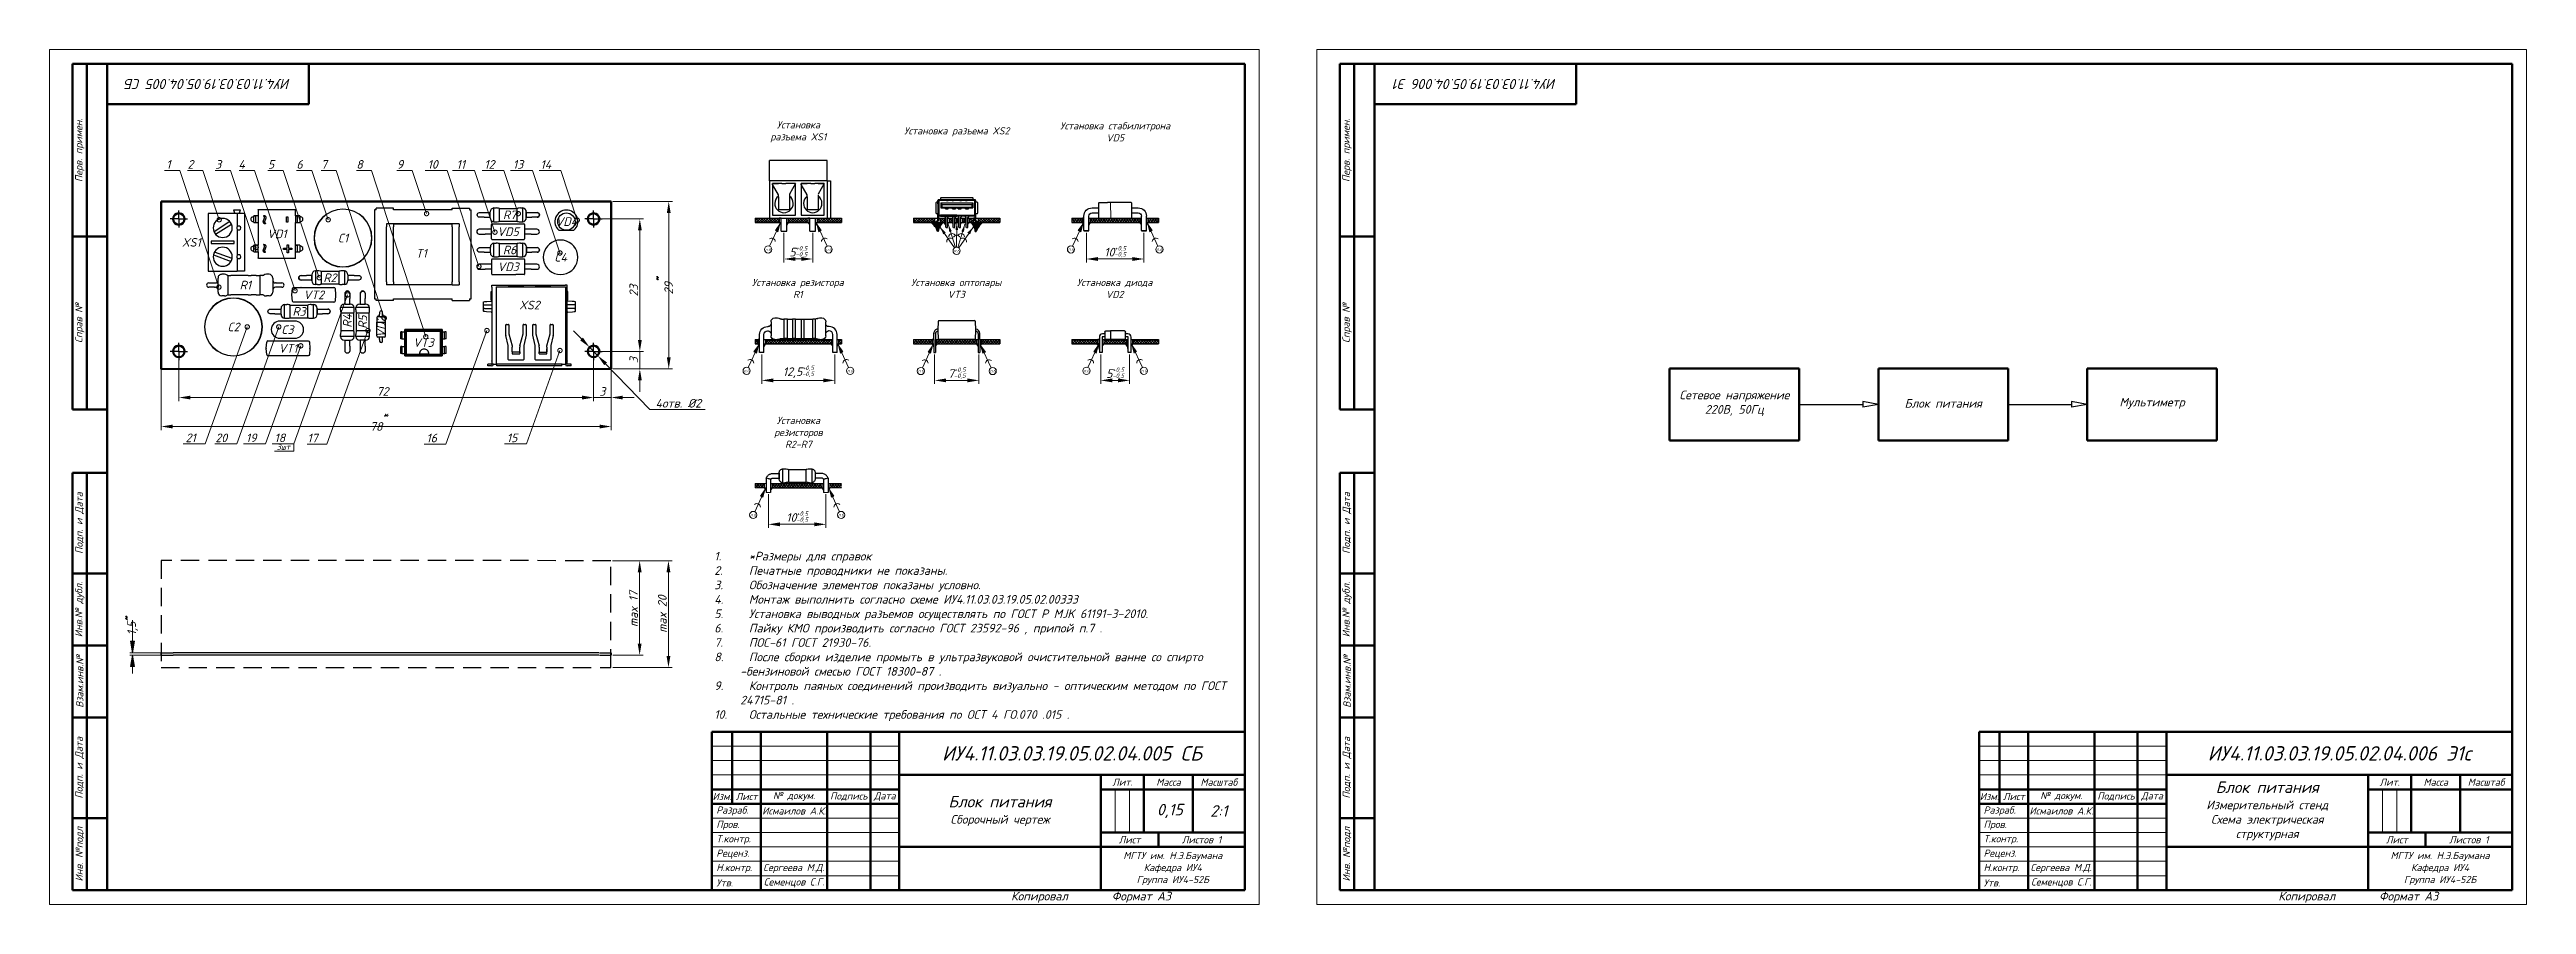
# Model space of a CAD drawing. Header units: millimetres. Extents: x 2470 to 6390, y 1560 to 2814.
# Drawn here: x 4650 to 5510, y 2220 to 2517 of the extents above; entities that cross this region are included whole.
import ezdxf
from ezdxf import colors
from ezdxf.entities.mleader import LeaderData, LeaderLine
from ezdxf.math import Vec2, Vec3

# ---------------------------------------------------------------- set-up
doc = ezdxf.new("R2010")
doc.units = ezdxf.units.MM
doc.linetypes.add('невидимая', pattern=[9.525, 6.35, -3.175])
doc.layers.get('0').update_dxf_attribs({"lineweight": 0})
for name, color, linetype, lineweight in [('border', 7, 'Continuous', 70), ('Sheet', 7, 'Continuous', 30), ('Text', 7, 'Continuous', 18), ('Размерные линии', 7, 'Continuous', 15), ('Сплошная толстая основная', 7, 'Continuous', 70), ('Сплошная тонкая', 7, 'Continuous', 30), ('Штриховка', 7, 'Continuous', 9)]:
    doc.layers.add(name, color=color, linetype=linetype, lineweight=lineweight)
doc.styles.add('Main', font='isocpeur.ttf', dxfattribs={"oblique": 15, "height": 3})
doc.dimstyles.new('ISO-25', dxfattribs={"dimtxt": 3, "dimasz": 4, "dimexe": 1.25, "dimexo": 0.625, "dimtad": 1, "dimtoh": 1, "dimtxsty": 'Main', "dimcen": 2.5, "dimclrd": 256, "dimclre": 256, "dimclrt": 256, "dimadec": 0, "dimazin": 0, "dimtol": 1, "dimtm": 0.5, "dimtfac": 1, "dimtmove": 0, "dimatfit": 3, "dimfxl": 1, "dimlwd": -1, "dimlwe": -1, "dimarcsym": 0})
pattern_1 = [(45, (440, -20.2617), (-0.449012806, 0.449012806), []), (135, (440, -20.2617), (-0.449012806, -0.449012806), [])]

msp = doc.modelspace()

# ---------------------------------------------------------------- texts
at = {"layer": 'border', "char_height": 3.5, "attachment_point": 5, "rotation": 180, "style": 'Main'}
for s, insert in [('\\pxqc;ИУ4.11.03.03.19.05.04.005 СБ', (4705, 2505)), ('\\pxqc;ИУ4.11.03.03.19.05.04.006 Э1', (5145, 2505))]:
    msp.add_mtext_dynamic_manual_height_columns(s, width=116.93347, gutter_width=66.064, heights=[12.033], dxfattribs=dict(at, insert=insert))
at = {"layer": 'border', "style": 'Main'}
for s, width, gutter_width, heights, insert, char_height, attachment_point in [('\\pxqc; ', 70, 15, [0], (5165, 2503.39), 3, 5), ('{\\H1.66667x;ИУ4.11.03.03.19.05.02.04.005 СБ}', 120, 66.064, [15], (5005, 2272.5), 3, 5), ('{\\H1.66667x;ИУ4.11.03.03.19.05.02.04.006 Э1с}', 120, 66.064, [15], (5445, 2272.5), 3, 5), ('\\pxqc;{\\H1.33333x;Блок питания\\P}Измерительный стенд\\PСхема электрическая \\Pструктурная', 60, 66.064, [0], (5420, 2252.5), 3, 5), ('Изм.', 2.5, 12.5, [0], (4883.5, 2257.5), 2.5, 5), ('\\pxqc;Лист', 5.19616, 12.5, [0], (4892, 2257.5), 2.5, 5), ('\\pxqc;Подпись', 5, 12.5, [0], (4927.5, 2257.5), 2.5, 5), ('\\pxqc;{\\H1.33333x;Блок питания}\\PСборочный чертеж', 60, 66.064, [0], (4980, 2252.5), 3, 5), ('0,15', 17.35071, 15, [15.166], (5039, 2252.5), 4, 5), ('\\pxqc;2:1', 17.35071, 15, [15.166], (5056, 2252.5), 4, 5), ('Изм.', 2.5, 12.5, [0], (5323.5, 2257.5), 2.5, 5), ('\\pxqc;Лист', 5.19616, 12.5, [0], (5332, 2257.5), 2.5, 5), ('\\pxqc;Подпись', 5, 12.5, [0], (5367.5, 2257.5), 2.5, 5), ('Пров.', 7.5, 12.5, [0], (4881.5, 2247.507), 2.5, 4), ('Пров.', 7.5, 12.5, [0], (5321.5, 2247.507), 2.5, 4), ('Реценз.', 2.5, 12.5, [0], (4881.5, 2237.499), 2.5, 4), ('\\pxqc;Лист', 2.5, 12.5, [0], (5025, 2242.5), 2.5, 5), ('\\pxqc;МГТУ им. Н.Э.Баумана\\P\\pq*;Кафедра ИУ4\\P\\pqc;Группа ИУ4-52Б', 47.99945, 66.064, [14.024], (5040, 2232.5), 2.5, 5), ('Реценз.', 2.5, 12.5, [0], (5321.5, 2237.499), 2.5, 4), ('\\pxqc;Лист', 2.5, 12.5, [0], (5465, 2242.5), 2.5, 5), ('\\pxqc;МГТУ им. Н.Э.Баумана\\P\\pq*;Кафедра ИУ4\\P\\pqc;Группа ИУ4-52Б', 47.99945, 66.064, [14.024], (5480, 2232.5), 2.5, 5), ('\\pxqc;Копировал ', 70, 15, [0], (4993.717, 2222.51), 3, 5), ('\\pxql;  Формат А3', 50, 15, [0], (5040, 2222.5), 3, 5), ('\\pxqc;Копировал ', 70, 15, [0], (5433.717, 2222.51), 3, 5), ('\\pxql;  Формат А3', 50, 15, [0], (5480, 2222.5), 3, 5)]:
    msp.add_mtext_dynamic_manual_height_columns(s, width=width, gutter_width=gutter_width, heights=heights, dxfattribs=dict(at, insert=insert, char_height=char_height, attachment_point=attachment_point))
at = {"layer": 'border', "lineweight": 70, "char_height": 2.5, "attachment_point": 5, "rotation": 90, "style": 'Main'}
for s, width, heights, insert in [('\\pxqc;Перв. примен.', 30.37405, [0], (4660.5, 2482)), ('\\pxqc;Перв. примен.', 30.37405, [0], (5100.5, 2482)), ('\\pxqc;Справ №', 17.85188, [0], (4660.5, 2422)), ('\\pxqc;Справ №', 17.85188, [0], (5100.5, 2422)), ('\\pxqc;Подп. и Дата', 27.71565, [0], (4660.5, 2352.5)), ('\\pxqc;Подп. и Дата', 27.71565, [0], (5100.5, 2352.5)), ('Инв.№ дубл.', 25.15279, [0], (4660.5, 2322.5)), ('Инв.№ дубл.', 25.15279, [0], (5100.5, 2322.5)), ('\\pxqc,t4;Взам.инв.№', 27.09632, [0], (4660.5, 2297.5)), ('\\pxqc,t4;Взам.инв.№', 27.09632, [0], (5100.5, 2297.5)), ('\\pxqc;Подп. и Дата', 27.71565, [0], (4660.5, 2267.5)), ('\\pxqc;Подп. и Дата', 27.71565, [0], (5100.5, 2267.5)), ('\\pxqc;Инв. №подл', 24.3376, [10.701], (4660.5, 2237.49)), ('\\pxqc;Инв. №подл', 24.3376, [10.701], (5100.5, 2237.49))]:
    msp.add_mtext_dynamic_manual_height_columns(s, width=width, gutter_width=15, heights=heights, dxfattribs=dict(at, insert=insert))
at = {"layer": 'border', "char_height": 2.5, "style": 'Main'}
for s, insert, attachment_point in [('\\pxqc;Лит.', (5022.5, 2262.5), 5), ('\\pxqc;Лит.', (5462.5, 2262.5), 5), ('Разраб.', (4881.5, 2252.472), 4), ('\\pxqc;Исмаилов А.К.', (4908.5, 2252.5), 5), ('\\pxqc;Дата', (4940, 2257.5), 5), ('Разраб.', (5321.5, 2252.472), 4), ('\\pxqc;Исмаилов А.К.', (5348.5, 2252.5), 5), ('\\pxqc;Дата', (5380, 2257.5), 5), ('Т.контр.', (4881.5, 2242.5), 4), ('\\pxqc;Листов 1 ', (5050, 2242.5), 5), ('Т.контр.', (5321.5, 2242.5), 4), ('\\pxqc;Листов 1 ', (5490, 2242.5), 5), ('Утв.', (4881.5, 2227.5), 4), ('Н.контр.', (4881.5, 2232.5), 4), ('\\pxqc;Сергеева М.Д.', (4908.434, 2232.5), 5), ('\\pxqc;Семенцов С.Г.', (4908.5, 2227.5), 5), ('Утв.', (5321.5, 2227.5), 4), ('Н.контр.', (5321.5, 2232.5), 4), ('\\pxqc;Сергеева М.Д.', (5348.434, 2232.5), 5), ('\\pxqc;Семенцов С.Г.', (5348.5, 2227.5), 5)]:
    msp.add_mtext(s, dxfattribs=dict(at, insert=insert, attachment_point=attachment_point))
at = {"layer": 'border', "char_height": 2.5, "attachment_point": 5, "style": 'Main'}
for s, insert, width in [('\\pxqc;Масса', (5038.5, 2262.5), 8.80675), ('\\pxqc;Масштаб', (5056, 2262.5), 12.13842), ('\\pxqc;Масса', (5478.5, 2262.5), 8.80675), ('\\pxqc;Масштаб', (5496, 2262.5), 12.13842), ('\\pxqc;№ докум.', (4908.5, 2257.5), 22.84084), ('\\pxqc;№ докум.', (5348.5, 2257.5), 22.84084)]:
    msp.add_mtext(s, dxfattribs=dict(at, insert=insert, width=width))
at = {"layer": 'Sheet', "lineweight": 70, "char_height": 3, "attachment_point": 5, "style": 'Main'}
for s, insert in [('Сетевое напряжение 220В, 50Гц', (5235, 2394.086)), ('Блок питания', (5307.5, 2394.086)), ('Мультиметр', (5380, 2394.086))]:
    msp.add_mtext_dynamic_manual_height_columns(s, width=48.48845, gutter_width=13.039, heights=[0], dxfattribs=dict(at, insert=insert))
at = {"layer": 'Text', "style": 'Main'}
for s, width, insert, char_height, attachment_point in [('\\pxqc;Установка разъема XS1', 20, (4910, 2488.408), 2.5, 5), ('\\pxqc;Установка разъема XS2', 39.20814, (4965, 2488.408), 2.5, 5), ('\\pxqc;Установка стабилитрона VD5', 41.3362, (5020, 2488.408), 2.5, 5), ('\\pxqc;R7', 10.1, (4809.707, 2459.558), 3, 5), ('XS1', 9.03084, (4695.933, 2451.511), 3, 1), ('\\pxqc;VD1', 12.69162, (4728.926, 2452.954), 3, 5), ('\\pxqc;C1', 7.07107, (4751.888, 2451.51), 3, 5), ('\\pxqc;VD5', 11.16142, (4809.198, 2453.716), 3, 5), ('\\pxqc;VD4', 8.44654, (4829.457, 2457.221), 3, 5), ('\\pxqc;T1', 6.6, (4779.065, 2446.211), 3, 5), ('\\pxqc;VD3', 11.22, (4809.226, 2441.524), 3, 5), ('\\pxqc;R6', 10.1, (4809.735, 2447.366), 3, 5), ('\\pxqc;C4', 11.65685, (4827.458, 2444.826), 3, 5), ('\\pxqc;R1', 11, (4718, 2435.174), 3, 5), ('\\pxqc;R2', 6.1, (4747.345, 2437.714), 3, 5), ('\\pxqc;Установка резистора\\PR1', 38.97936, (4909.813, 2434.002), 2.5, 5), ('\\pxqc;Установка оптопары\\PVT3', 38.97936, (4964.813, 2434.002), 2.5, 5), ('\\pxqc;Установка диода \\PVD2', 38.97936, (5019.813, 2434.002), 2.5, 5), ('\\pxqc;R3', 6.1, (4736.638, 2426.03), 3, 5), ('\\pxqc;VT2', 14.02074, (4741.727, 2431.769), 3, 5), ('\\pxqc;XS2', 26.22, (4816.626, 2428.23), 3, 5), ('\\pxqc;C2', 7.07107, (4713.851, 2420.615), 3, 5), ('\\pxqc;C3', 5.2, (4732.585, 2419.682), 3, 5), ('\\pxqc;VT3', 11.8, (4779.818, 2415.198), 3, 5), ('\\pxqc;VT1', 14.02074, (4732.807, 2413.197), 3, 5), ('\\pxqc;Установка резисторов\\P\\pq*;R2-R7', 7.14845, (4910, 2384.004), 2.5, 5), ('\\pxi-3,l3;1.^I*Размеры для справок \\P2.^IПечатные проводники не показаны. \\P3.^IОбозначение элементов показаны условно. \\P4.^IМонтаж выполнить согласно схеме ИУ4.11.03.03.19.05.02.003Э3 \\P5.^IУстановка выводных разъемов осуществлять по ГОСТ Р MJK 61191-3-2010. \\P6.^IПайку КМО производить согласно ГОСТ 23592-96 , припой п.7 . \\P7.^IПОС-61 ГОСТ 21930-76. \\P8.^IПосле сборки изделие промыть в ультразвуковой очистительной ванне со спирто -бензиновой смесью ГОСТ 18300-87 .  \\P9.^IКонтроль паяных соединений производить визуально - оптическим методом по ГОСТ 24715-81 . \\P10.^IОстальные технические требования по ОСТ 4 ГО.070 .015 .', 183.15632, (4880.801, 2342.506), 3, 1)]:
    msp.add_mtext_dynamic_manual_height_columns(s, width=width, gutter_width=15, heights=[0], dxfattribs=dict(at, insert=insert, char_height=char_height, attachment_point=attachment_point))
at = {"layer": 'Text', "char_height": 3, "attachment_point": 5, "rotation": 90, "style": 'Main'}
for s, width, insert in [('\\pxqc;R4', 4.4, (4753.412, 2422.734)), ('\\pxqc;R5', 4.4, (4758.746, 2422.309)), ('\\pxqc;VD2', 2.99, (4765.096, 2420.565))]:
    msp.add_mtext_dynamic_manual_height_columns(s, width=width, gutter_width=15, heights=[0], dxfattribs=dict(at, insert=insert))
at = {"layer": 'Размерные линии', "attachment_point": 5, "style": 'Main'}
for s, width, heights, insert, char_height in [('\\pxqc;п.6', 1.20386, [0], (4899.498, 2447.557), 1), ('\\pxqc;п.6', 1.20386, [0], (4920.502, 2447.557), 1), ('\\pxqc;п.6', 1.20386, [0], (5004.646, 2447.56), 1), ('\\pxqc;п.6', 1.20386, [0], (5035.354, 2447.56), 1), ('\\pxqc;п.6', 1.20386, [0], (4892.025, 2405.39), 1), ('\\pxqc;п.6', 1.20386, [1], (4927.975, 2405.39), 1), ('\\pxqc;п.6', 1.20386, [0], (4952.522, 2405.314), 1), ('\\pxqc;п.6', 1.20386, [0], (4977.478, 2405.314), 1), ('\\pxqc;п.6', 1.20386, [0], (5010.03, 2405.39), 1), ('\\pxqc;п.6', 1.20386, [0], (5029.97, 2405.39), 1), ('\\pxqc;3шт', 7.19611, [0], (4731.193, 2378.925), 2), ('\\pxqc;п.6', 1.20386, [0], (4894.323, 2355.322), 1), ('\\pxqc;п.6', 1.20386, [0], (4924.827, 2355.322), 1)]:
    msp.add_mtext_dynamic_manual_height_columns(s, width=width, gutter_width=15, heights=heights, dxfattribs=dict(at, insert=insert, char_height=char_height))
at = {"layer": 'Размерные линии', "style": 'Main'}
for s, width, insert, char_height, attachment_point, rotation in [('\\pxqc;п.6', 1.20386, (4964.941, 2447.081), 1, 5, 352.101426), ('\\A1;1,5{\\H1x;\\S*^ ;}', 3.03817, (4674.907, 2313.532), 3, 1, 90)]:
    msp.add_mtext_dynamic_manual_height_columns(s, width=width, gutter_width=15, heights=[0], dxfattribs=dict(at, insert=insert, char_height=char_height, attachment_point=attachment_point, rotation=rotation))

# ---------------------------------------------------------------- blocks, each defined once
blk = doc.blocks.new('*D34')
at = {"layer": 'Defpoints', "color": 0, "lineweight": 18, "transparency": 16777216}
for p in [(4838.9, 2458.13), (4838.9, 2412.13), (4854.96, 2412.13)]:
    blk.add_point(p, dxfattribs=at)
at = {"layer": 'Размерные линии', "transparency": 16777216}
for p, q in [((4839.52, 2458.13), (4856.21, 2458.13)), ((4854.96, 2454.13), (4854.96, 2416.13)), ((4839.52, 2412.13), (4856.21, 2412.13))]:
    blk.add_line(p, q, dxfattribs=at)
at = {"layer": 'Размерные линии', "lineweight": 18, "transparency": 16777216}
for points in [[(4854.3, 2454.13), (4855.63, 2454.13), (4854.96, 2458.13)], [(4854.3, 2416.13), (4855.63, 2416.13), (4854.96, 2412.13)]]:
    blk.add_solid(points, dxfattribs=at)
at = {"layer": 'Размерные линии', "transparency": 16777216, "insert": (4852.84, 2433.27), "char_height": 3, "attachment_point": 5, "rotation": 90, "style": 'Main'}
blk.add_mtext('23', dxfattribs=at)
blk = doc.blocks.new('*D35')
at = {"layer": 'Defpoints', "color": 0, "lineweight": 18, "transparency": 16777216}
for p in [(4694.9, 2412.13), (4838.9, 2412.13), (4838.9, 2396.1)]:
    blk.add_point(p, dxfattribs=at)
at = {"layer": 'Размерные линии', "transparency": 16777216}
for p, q in [((4694.9, 2411.5), (4694.9, 2394.85)), ((4838.9, 2411.5), (4838.9, 2394.85)), ((4698.9, 2396.1), (4834.9, 2396.1))]:
    blk.add_line(p, q, dxfattribs=at)
at = {"layer": 'Размерные линии', "lineweight": 18, "transparency": 16777216}
for points in [[(4698.9, 2396.76), (4698.9, 2395.43), (4694.9, 2396.1)], [(4834.9, 2396.76), (4834.9, 2395.43), (4838.9, 2396.1)]]:
    blk.add_solid(points, dxfattribs=at)
at = {"layer": 'Размерные линии', "transparency": 16777216, "insert": (4765.63, 2398.22), "char_height": 3, "attachment_point": 5, "style": 'Main'}
blk.add_mtext('72', dxfattribs=at)
blk = doc.blocks.new('*D36')
at = {"layer": 'Defpoints', "color": 0, "lineweight": 18, "transparency": 16777216}
for p in [(4688.8, 2410.13), (4845, 2410.13), (4845, 2386.03)]:
    blk.add_point(p, dxfattribs=at)
at = {"layer": 'Размерные линии', "transparency": 16777216}
for p, q in [((4688.8, 2409.5), (4688.8, 2384.78)), ((4845, 2409.5), (4845, 2384.78)), ((4692.8, 2386.03), (4841, 2386.03))]:
    blk.add_line(p, q, dxfattribs=at)
at = {"layer": 'Размерные линии', "lineweight": 18, "transparency": 16777216}
for points in [[(4692.8, 2386.7), (4692.8, 2385.36), (4688.8, 2386.03)], [(4841, 2386.7), (4841, 2385.36), (4845, 2386.03)]]:
    blk.add_solid(points, dxfattribs=at)
at = {"layer": 'Размерные линии', "transparency": 16777216, "insert": (4764.45, 2388.15), "char_height": 3, "width": 4.4038, "attachment_point": 5, "style": 'Main'}
blk.add_mtext('78{\\H1x;\\S*^ ;}', dxfattribs=at)
blk = doc.blocks.new('*D40')
at = {"layer": 'Defpoints', "color": 0, "lineweight": 18, "transparency": 16777216}
for p in [(4844.87, 2339.43), (4844.92, 2302.34), (4864.89, 2302.34)]:
    blk.add_point(p, dxfattribs=at)
at = {"layer": 'Размерные линии', "transparency": 16777216}
for p, q in [((4845.49, 2339.43), (4866.14, 2339.43)), ((4864.89, 2335.43), (4864.89, 2306.34)), ((4845.54, 2302.34), (4866.14, 2302.34))]:
    blk.add_line(p, q, dxfattribs=at)
at = {"layer": 'Размерные линии', "lineweight": 18, "transparency": 16777216}
for points in [[(4864.23, 2335.43), (4865.56, 2335.43), (4864.89, 2339.43)], [(4864.23, 2306.34), (4865.56, 2306.34), (4864.89, 2302.34)]]:
    blk.add_solid(points, dxfattribs=at)
at = {"layer": 'Размерные линии', "transparency": 16777216, "insert": (4862.77, 2320.88), "char_height": 3, "attachment_point": 5, "rotation": 90, "style": 'Main'}
blk.add_mtext('max 20', dxfattribs=at)
blk = doc.blocks.new('*D41')
at = {"layer": 'Defpoints', "color": 0, "lineweight": 18, "transparency": 16777216}
for p in [(4844.87, 2339.43), (4854.89, 2339.43), (4844.91, 2306.62)]:
    blk.add_point(p, dxfattribs=at)
at = {"layer": 'Размерные линии', "transparency": 16777216}
for p, q in [((4845.49, 2339.43), (4856.14, 2339.43)), ((4854.89, 2310.62), (4854.89, 2335.43)), ((4845.54, 2306.62), (4856.14, 2306.62))]:
    blk.add_line(p, q, dxfattribs=at)
at = {"layer": 'Размерные линии', "lineweight": 18, "transparency": 16777216}
for points in [[(4854.22, 2335.43), (4855.56, 2335.43), (4854.89, 2339.43)], [(4854.22, 2310.62), (4855.56, 2310.62), (4854.89, 2306.62)]]:
    blk.add_solid(points, dxfattribs=at)
at = {"layer": 'Размерные линии', "transparency": 16777216, "insert": (4852.76, 2322.64), "char_height": 3, "attachment_point": 5, "rotation": 90, "style": 'Main'}
blk.add_mtext('max 17', dxfattribs=at)
blk = doc.blocks.new('*D45')
at = {"layer": 'Defpoints', "color": 0, "lineweight": 18, "transparency": 16777216}
for p in [(4844.99, 2464.22), (4845, 2406.03), (4864.99, 2406.03)]:
    blk.add_point(p, dxfattribs=at)
at = {"layer": 'Размерные линии', "transparency": 16777216}
for p, q in [((4845.62, 2464.22), (4866.24, 2464.22)), ((4864.99, 2460.22), (4864.99, 2410.03)), ((4845.62, 2406.03), (4866.24, 2406.03))]:
    blk.add_line(p, q, dxfattribs=at)
at = {"layer": 'Размерные линии', "lineweight": 18, "transparency": 16777216}
for points in [[(4864.33, 2460.22), (4865.66, 2460.22), (4864.99, 2464.22)], [(4864.33, 2410.03), (4865.66, 2410.03), (4864.99, 2406.03)]]:
    blk.add_solid(points, dxfattribs=at)
at = {"layer": 'Размерные линии', "transparency": 16777216, "insert": (4862.87, 2435.12), "char_height": 3, "attachment_point": 5, "rotation": 90, "style": 'Main'}
blk.add_mtext('29{\\H1x;\\S*^ ;}', dxfattribs=at)
blk = doc.blocks.new('*D46')
at = {"layer": 'Defpoints', "color": 0, "lineweight": 18, "transparency": 16777216}
for p in [(4838.9, 2412.13), (4845, 2412.13), (4845, 2396.1)]:
    blk.add_point(p, dxfattribs=at)
at = {"layer": 'Размерные линии', "transparency": 16777216}
for p, q in [((4838.9, 2411.5), (4838.9, 2394.85)), ((4845, 2411.5), (4845, 2394.85)), ((4834.9, 2396.1), (4830.9, 2396.1)), ((4838.9, 2396.1), (4845, 2396.1)), ((4849, 2396.1), (4853, 2396.1))]:
    blk.add_line(p, q, dxfattribs=at)
at = {"layer": 'Размерные линии', "lineweight": 18, "transparency": 16777216}
for points in [[(4834.9, 2396.76), (4834.9, 2395.43), (4838.9, 2396.1)], [(4849, 2396.76), (4849, 2395.43), (4845, 2396.1)]]:
    blk.add_solid(points, dxfattribs=at)
at = {"layer": 'Размерные линии', "transparency": 16777216, "insert": (4841.95, 2398.22), "char_height": 3, "attachment_point": 5, "style": 'Main'}
blk.add_mtext('3', dxfattribs=at)
blk = doc.blocks.new('*D47')
at = {"layer": 'Defpoints', "color": 0, "lineweight": 18, "transparency": 16777216}
for p in [(4838.9, 2412.13), (4854.96, 2412.13), (4845, 2406.03)]:
    blk.add_point(p, dxfattribs=at)
at = {"layer": 'Размерные линии', "transparency": 16777216}
for p, q in [((4854.96, 2416.13), (4854.96, 2420.13)), ((4839.52, 2412.13), (4856.21, 2412.13)), ((4854.96, 2406.03), (4854.96, 2412.13)), ((4845.62, 2406.03), (4856.21, 2406.03)), ((4854.96, 2402.03), (4854.96, 2398.03))]:
    blk.add_line(p, q, dxfattribs=at)
at = {"layer": 'Размерные линии', "lineweight": 18, "transparency": 16777216}
for points in [[(4854.3, 2416.13), (4855.63, 2416.13), (4854.96, 2412.13)], [(4854.3, 2402.03), (4855.63, 2402.03), (4854.96, 2406.03)]]:
    blk.add_solid(points, dxfattribs=at)
at = {"layer": 'Размерные линии', "transparency": 16777216, "insert": (4852.84, 2409.08), "char_height": 3, "attachment_point": 5, "rotation": 90, "style": 'Main'}
blk.add_mtext('3', dxfattribs=at)
blk = doc.blocks.new('*D48')
at = {"layer": 'Defpoints', "color": 0, "lineweight": 18, "transparency": 16777216}
for p in [(4837.5, 2413.57), (4840.29, 2410.69)]:
    blk.add_point(p, dxfattribs=at)
at = {"layer": 'Размерные линии', "transparency": 16777216}
for p, q in [((4834.72, 2416.44), (4831.94, 2419.31)), ((4837.5, 2413.57), (4840.29, 2410.69)), ((4858.39, 2391.99), (4843.07, 2407.82)), ((4877.63, 2391.99), (4858.39, 2391.99))]:
    blk.add_line(p, q, dxfattribs=at)
at = {"layer": 'Размерные линии', "lineweight": 18, "transparency": 16777216}
for points in [[(4835.2, 2416.9), (4834.24, 2415.98), (4837.5, 2413.57)], [(4843.55, 2408.28), (4842.59, 2407.35), (4840.29, 2410.69)]]:
    blk.add_solid(points, dxfattribs=at)
at = {"layer": 'Размерные линии', "transparency": 16777216, "insert": (4868.32, 2394.11), "char_height": 3, "attachment_point": 5, "style": 'Main'}
blk.add_mtext('4отв. %%C2', dxfattribs=at)
blk = doc.blocks.new('_DotSmall')
at = {"color": 0, "linetype": 'ByBlock', "const_width": 0.5}
blk.add_lwpolyline([(-0.0625, 0, 1), (0.0625, 0, 1)], format="xyb", close=True, dxfattribs=at)
blk = doc.blocks.new('*D53')
at = {"layer": 'Defpoints', "color": 0, "lineweight": 18, "transparency": 16777216}
for p in [(4897.3, 2411.74), (4922.7, 2411.74), (4922.7, 2402.06)]:
    blk.add_point(p, dxfattribs=at)
at = {"layer": 'Размерные линии', "transparency": 16777216}
for p, q in [((4897.3, 2411.11), (4897.3, 2400.81)), ((4922.7, 2411.11), (4922.7, 2400.81)), ((4901.3, 2402.06), (4918.7, 2402.06))]:
    blk.add_line(p, q, dxfattribs=at)
at = {"layer": 'Размерные линии', "lineweight": 18, "transparency": 16777216}
for points in [[(4901.3, 2402.73), (4901.3, 2401.39), (4897.3, 2402.06)], [(4918.7, 2402.73), (4918.7, 2401.39), (4922.7, 2402.06)]]:
    blk.add_solid(points, dxfattribs=at)
at = {"layer": 'Размерные линии', "transparency": 16777216, "insert": (4910, 2405.04), "char_height": 3, "attachment_point": 5, "style": 'Main'}
blk.add_mtext('12,5{\\H0.5x;\\S+0,5^ -0,5;}', dxfattribs=at)
blk = doc.blocks.new('*D54')
at = {"layer": 'Defpoints', "color": 0, "lineweight": 18, "transparency": 16777216}
for p in [(4905, 2453.91), (4915, 2453.91), (4915, 2444.23)]:
    blk.add_point(p, dxfattribs=at)
at = {"layer": 'Размерные линии', "transparency": 16777216}
for p, q in [((4905, 2453.28), (4905, 2442.98)), ((4915, 2453.28), (4915, 2442.98)), ((4909, 2444.23), (4911, 2444.23))]:
    blk.add_line(p, q, dxfattribs=at)
at = {"layer": 'Размерные линии', "lineweight": 18, "transparency": 16777216}
for points in [[(4909, 2444.9), (4909, 2443.56), (4905, 2444.23)], [(4911, 2444.9), (4911, 2443.56), (4915, 2444.23)]]:
    blk.add_solid(points, dxfattribs=at)
at = {"layer": 'Размерные линии', "transparency": 16777216, "insert": (4910, 2446.91), "char_height": 3, "attachment_point": 5, "style": 'Main'}
blk.add_mtext('5{\\H0.5x;\\S+0,5^ -0,5;}', dxfattribs=at)
blk = doc.blocks.new('*D55')
at = {"layer": 'Defpoints', "color": 0, "lineweight": 18, "transparency": 16777216}
for p in [(5015, 2411.74), (5025, 2411.74), (5025, 2402.06)]:
    blk.add_point(p, dxfattribs=at)
at = {"layer": 'Размерные линии', "transparency": 16777216}
for p, q in [((5015, 2411.11), (5015, 2400.81)), ((5025, 2411.11), (5025, 2400.81)), ((5019, 2402.06), (5021, 2402.06))]:
    blk.add_line(p, q, dxfattribs=at)
at = {"layer": 'Размерные линии', "lineweight": 18, "transparency": 16777216}
for points in [[(5019, 2402.73), (5019, 2401.39), (5015, 2402.06)], [(5021, 2402.73), (5021, 2401.39), (5025, 2402.06)]]:
    blk.add_solid(points, dxfattribs=at)
at = {"layer": 'Размерные линии', "transparency": 16777216, "insert": (5020, 2404.74), "char_height": 3, "attachment_point": 5, "style": 'Main'}
blk.add_mtext('5{\\H0.5x;\\S+0,5^ -0,5;}', dxfattribs=at)
blk = doc.blocks.new('*D56')
at = {"layer": 'Defpoints', "color": 0, "lineweight": 18, "transparency": 16777216}
for p in [(4899.58, 2363.11), (4919.57, 2363.11), (4919.57, 2352.06)]:
    blk.add_point(p, dxfattribs=at)
at = {"layer": 'Размерные линии', "transparency": 16777216}
for p, q in [((4899.58, 2362.49), (4899.58, 2350.81)), ((4919.57, 2362.49), (4919.57, 2350.81)), ((4903.58, 2352.06), (4915.57, 2352.06))]:
    blk.add_line(p, q, dxfattribs=at)
at = {"layer": 'Размерные линии', "lineweight": 18, "transparency": 16777216}
for points in [[(4903.58, 2352.73), (4903.58, 2351.39), (4899.58, 2352.06)], [(4915.57, 2352.73), (4915.57, 2351.39), (4919.57, 2352.06)]]:
    blk.add_solid(points, dxfattribs=at)
at = {"layer": 'Размерные линии', "transparency": 16777216, "insert": (4909.58, 2354.74), "char_height": 3, "attachment_point": 5, "style": 'Main'}
blk.add_mtext('10{\\H0.5x;\\S+0,5^ -0,5;}', dxfattribs=at)
blk = doc.blocks.new('*D57')
at = {"layer": 'Defpoints', "color": 0, "lineweight": 18, "transparency": 16777216}
for p in [(4957.3, 2411.74), (4972.7, 2411.74), (4972.7, 2402.06)]:
    blk.add_point(p, dxfattribs=at)
at = {"layer": 'Размерные линии', "transparency": 16777216}
for p, q in [((4957.3, 2411.11), (4957.3, 2400.81)), ((4972.7, 2411.11), (4972.7, 2400.81)), ((4961.3, 2402.06), (4968.7, 2402.06))]:
    blk.add_line(p, q, dxfattribs=at)
at = {"layer": 'Размерные линии', "lineweight": 18, "transparency": 16777216}
for points in [[(4961.3, 2402.73), (4961.3, 2401.39), (4957.3, 2402.06)], [(4968.7, 2402.73), (4968.7, 2401.39), (4972.7, 2402.06)]]:
    blk.add_solid(points, dxfattribs=at)
at = {"layer": 'Размерные линии', "transparency": 16777216, "insert": (4965, 2404.74), "char_height": 3, "attachment_point": 5, "style": 'Main'}
blk.add_mtext('7{\\H0.5x;\\S+0,5^ -0,5;}', dxfattribs=at)
blk = doc.blocks.new('*D58')
at = {"layer": 'Defpoints', "color": 0, "lineweight": 18, "transparency": 16777216}
for p in [(5010, 2453.91), (5030, 2453.91), (5030, 2444.23)]:
    blk.add_point(p, dxfattribs=at)
at = {"layer": 'Размерные линии', "transparency": 16777216}
for p, q in [((5010, 2453.28), (5010, 2442.98)), ((5030, 2453.28), (5030, 2442.98)), ((5014, 2444.23), (5026, 2444.23))]:
    blk.add_line(p, q, dxfattribs=at)
at = {"layer": 'Размерные линии', "lineweight": 18, "transparency": 16777216}
for points in [[(5014, 2444.9), (5014, 2443.56), (5010, 2444.23)], [(5026, 2444.9), (5026, 2443.56), (5030, 2444.23)]]:
    blk.add_solid(points, dxfattribs=at)
at = {"layer": 'Размерные линии', "transparency": 16777216, "insert": (5020, 2446.91), "char_height": 3, "attachment_point": 5, "style": 'Main'}
blk.add_mtext('10{\\H0.5x;\\S+0,5^ -0,5;}', dxfattribs=at)

# ---------------------------------------------------------------- dimensions: what is measured, and where the dimension line sits
at = {"layer": 'Размерные линии'}
for base, p1, p2, text, picture, middle in [((4864.993, 2406.029), (4844.991, 2464.22), (4844.996, 2406.029), '29{\\H1x;\\S*^ ;}', '*D45', (4864.993, 2435.125)), ((4854.962, 2412.13), (4838.896, 2458.13), (4838.896, 2412.13), '23', '*D34', (4854.962, 2433.271)), ((4864.893, 2302.342), (4844.867, 2339.425), (4844.92, 2302.342), 'max 20', '*D40', (4864.893, 2320.884)), ((4854.891, 2339.425), (4844.913, 2306.622), (4844.867, 2339.425), 'max 17', '*D41', (4854.891, 2322.636))]:
    dim = msp.add_linear_dim(base=base, p1=p1, p2=p2, angle=90, text=text, dimstyle='ISO-25', dxfattribs=at)
    dim.commit()
    dim.dimension.update_dxf_attribs({"geometry": picture, "text_midpoint": middle, "dimtype": 160})
for base, p1, p2, text, picture, middle in [((4915, 2444.23), (4905, 2453.908), (4915, 2453.908), '5{\\H0.5x;\\S+0,5^ -0,5;}', '*D54', (4910, 2444.23)), ((5030, 2444.23), (5010, 2453.908), (5030, 2453.908), '10{\\H0.5x;\\S+0,5^ -0,5;}', '*D58', (5020, 2444.23)), ((4844.996, 2386.03), (4688.796, 2410.13), (4844.996, 2410.13), '78{\\H1x;\\S*^ ;}', '*D36', (4764.447, 2386.03)), ((4838.896, 2396.098), (4694.896, 2412.13), (4838.896, 2412.13), '72', '*D35', (4765.633, 2396.098)), ((4922.7, 2402.06), (4897.3, 2411.738), (4922.7, 2411.738), '12,5{\\H0.5x;\\S+0,5^ -0,5;}', '*D53', (4910, 2402.06)), ((4972.7, 2402.06), (4957.3, 2411.738), (4972.7, 2411.738), '7{\\H0.5x;\\S+0,5^ -0,5;}', '*D57', (4965, 2402.06)), ((5025, 2402.06), (5015, 2411.738), (5025, 2411.738), '5{\\H0.5x;\\S+0,5^ -0,5;}', '*D55', (5020, 2402.06)), ((4919.575, 2352.06), (4899.575, 2363.114), (4919.575, 2363.114), '10{\\H0.5x;\\S+0,5^ -0,5;}', '*D56', (4909.575, 2352.06))]:
    dim = msp.add_linear_dim(base=base, p1=p1, p2=p2, text=text, dimstyle='ISO-25', dxfattribs=at)
    dim.commit()
    dim.dimension.update_dxf_attribs({"geometry": picture, "text_midpoint": middle, "dimtype": 160})
dim = msp.add_diameter_dim_2p(p1=(4837.504, 2413.567), p2=(4840.287, 2410.693), text='4отв. %%C2', dimstyle='ISO-25', dxfattribs=at)
dim.commit()
dim.dimension.update_dxf_attribs({"geometry": '*D48', "text_midpoint": (4868.324, 2391.988), "dimtype": 163})
dim = msp.add_linear_dim(base=(4854.962, 2412.13), p1=(4844.996, 2406.029), p2=(4838.896, 2412.13), angle=90, text='3', dimstyle='ISO-25', dxfattribs=at)
dim.commit()
dim.dimension.update_dxf_attribs({"geometry": '*D47', "text_midpoint": (4852.837, 2409.079)})
dim = msp.add_linear_dim(base=(4844.995, 2396.098), p1=(4838.896, 2412.13), p2=(4844.995, 2412.13), text='3', dimstyle='ISO-25', dxfattribs=at)
dim.commit()
dim.dimension.update_dxf_attribs({"geometry": '*D46', "text_midpoint": (4841.945, 2398.223)})

# ---------------------------------------------------------------- hatches: boundary and pattern name
at = {"layer": 'Text'}
h = msp.add_hatch(color=256, dxfattribs=at)
h.dxf.hatch_style = 1
h.paths.add_polyline_path([(4678.83, 2311.445), (4678.163, 2311.445), (4678.83, 2307.445)])
h.paths.add_polyline_path([(4679.496, 2311.445), (4678.83, 2311.445), (4678.83, 2307.445)])
at = {"layer": 'Размерные линии'}
h = msp.add_hatch(color=256, dxfattribs=at)
h.dxf.hatch_style = 1
h.paths.add_polyline_path([(4678.83, 2306.622), (4678.163, 2302.622), (4678.83, 2302.622)])
h.paths.add_polyline_path([(4678.83, 2306.622), (4678.83, 2302.622), (4679.496, 2302.622)])
at = {"layer": 'Штриховка'}
h = msp.add_hatch(dxfattribs=at)
h.set_pattern_fill('ANSI37', color=256, scale=0.2)
h.set_pattern_definition([(45, (330, 71.9082), (-0.449012806, 0.449012806), []), (135, (330, 71.9082), (-0.449012806, -0.449012806), [])])
h.paths.add_polyline_path([(4903.3, 2458.408), (4895, 2458.408), (4895, 2456.908), (4903.3, 2456.908)])
h.paths.add_polyline_path([(4913.3, 2458.408), (4906.5, 2458.408), (4906.5, 2456.908), (4913.3, 2456.908)])
h.paths.add_polyline_path([(4925, 2458.408), (4921.2, 2458.408), (4921.2, 2458.408), (4916.5, 2458.408), (4916.5, 2456.908), (4925, 2456.908)])
h = msp.add_hatch(color=256, dxfattribs=at)
h.dxf.hatch_style = 1
h.paths.add_polyline_path([(4903.572, 2456.304), (4902.033, 2454.106), (4902.456, 2453.908)])
h.paths.add_polyline_path([(4903.572, 2456.304), (4902.456, 2453.908), (4902.877, 2453.712)])
h = msp.add_hatch(color=256, dxfattribs=at)
h.dxf.hatch_style = 1
h.paths.add_polyline_path([(4904, 2456.908), (4903, 2456.908, -0.236068), (4904, 2454.996)])
h = msp.add_hatch(color=256, dxfattribs=at)
h.dxf.hatch_style = 1
h.paths.add_polyline_path([(4906, 2456.908), (4907, 2456.908, 0.236068), (4906, 2454.996)])
h = msp.add_hatch(color=256, dxfattribs=at)
h.dxf.hatch_style = 1
h.paths.add_polyline_path([(4914, 2456.908), (4913, 2456.908, -0.236068), (4914, 2454.996)])
h = msp.add_hatch(color=256, dxfattribs=at)
h.dxf.hatch_style = 1
h.paths.add_polyline_path([(4916, 2456.908), (4917, 2456.908, 0.236068), (4916, 2454.996)])
h = msp.add_hatch(color=256, dxfattribs=at)
h.dxf.hatch_style = 1
h.paths.add_polyline_path([(4916.428, 2456.304), (4917.967, 2454.106), (4917.544, 2453.908)])
h.paths.add_polyline_path([(4916.428, 2456.304), (4917.544, 2453.908), (4917.123, 2453.712)])
h = msp.add_hatch(dxfattribs=at)
h.set_pattern_fill('ANSI37', color=256, scale=0.2)
h.set_pattern_definition([(45, (495, 71.9082), (-0.44901281, 0.44901281), []), (135, (495, 71.9082), (-0.44901281, -0.44901281), [])])
h.paths.add_polyline_path([(4980, 2458.408), (4972.586, 2458.408), (4972.586, 2456.908), (4980, 2456.908)])
h.paths.add_polyline_path([(4970.755, 2458.408), (4969.33, 2458.408), (4969.33, 2456.908), (4970.755, 2456.908)])
h.paths.add_polyline_path([(4967.73, 2458.408), (4966.83, 2458.408), (4966.83, 2456.908), (4967.73, 2456.908)])
h.paths.add_polyline_path([(4965.23, 2458.408), (4964.83, 2458.408), (4964.83, 2456.908), (4965.23, 2456.908)])
h.paths.add_polyline_path([(4963.23, 2458.408), (4962.33, 2458.408), (4962.33, 2456.908), (4963.23, 2456.908)])
h.paths.add_polyline_path([(4960.73, 2458.408), (4959.245, 2458.408), (4959.245, 2456.908), (4960.73, 2456.908)])
h.paths.add_polyline_path([(4957.414, 2458.408), (4950, 2458.408), (4950, 2456.908), (4957.414, 2456.908)])
h = msp.add_hatch(color=256, dxfattribs=at)
h.dxf.hatch_style = 1
h.paths.add_polyline_path([(4958.285, 2453.828), (4958.585, 2453.828, -0.1079523), (4959.999, 2456.908), (4957.906, 2456.908), (4957.424, 2456.908), (4956.114, 2456.908, -0.1493434)])
h = msp.add_hatch(color=256, dxfattribs=at)
h.dxf.hatch_style = 1
h.paths.add_polyline_path([(4959.126, 2455.445), (4961.015, 2453.539), (4960.631, 2453.272)])
h.paths.add_polyline_path([(4959.126, 2455.445), (4960.631, 2453.272), (4960.249, 2453.007)])
h = msp.add_hatch(color=256, dxfattribs=at)
h.dxf.hatch_style = 1
h.paths.add_polyline_path([(4961.23, 2455.34), (4961.23, 2456.908), (4960.63, 2456.908, -0.1666058)])
h = msp.add_hatch(color=256, dxfattribs=at)
h.dxf.hatch_style = 1
h.paths.add_polyline_path([(4961.83, 2456.908), (4962.43, 2456.908, 0.1666058), (4961.83, 2455.34)])
h = msp.add_hatch(color=256, dxfattribs=at)
h.dxf.hatch_style = 1
h.paths.add_polyline_path([(4962.045, 2456.286), (4963.277, 2453.902), (4962.831, 2453.762)])
h.paths.add_polyline_path([(4962.045, 2456.286), (4962.831, 2453.762), (4962.387, 2453.624)])
h = msp.add_hatch(color=256, dxfattribs=at)
h.dxf.hatch_style = 1
h.paths.add_polyline_path([(4963.73, 2456.908), (4963.13, 2456.908, -0.1666058), (4963.73, 2455.34)])
h = msp.add_hatch(color=256, dxfattribs=at)
h.dxf.hatch_style = 1
h.paths.add_polyline_path([(4964.33, 2456.908), (4964.93, 2456.908, 0.1666058), (4964.33, 2455.34)])
h = msp.add_hatch(color=256, dxfattribs=at)
h.dxf.hatch_style = 1
h.paths.add_polyline_path([(4965.03, 2456.908), (4965.471, 2454.261), (4965.004, 2454.266)])
h.paths.add_polyline_path([(4965.03, 2456.908), (4965.004, 2454.266), (4964.54, 2454.27)])
h = msp.add_hatch(color=256, dxfattribs=at)
h.dxf.hatch_style = 1
h.paths.add_polyline_path([(4965.73, 2456.908), (4965.13, 2456.908, -0.1666058), (4965.73, 2455.34)])
h = msp.add_hatch(color=256, dxfattribs=at)
h.dxf.hatch_style = 1
h.paths.add_polyline_path([(4966.33, 2456.908), (4966.93, 2456.908, 0.1666058), (4966.33, 2455.34)])
h = msp.add_hatch(color=256, dxfattribs=at)
h.dxf.hatch_style = 1
h.paths.add_polyline_path([(4967.837, 2456.286), (4966.605, 2453.902), (4967.051, 2453.762)])
h.paths.add_polyline_path([(4967.837, 2456.286), (4967.051, 2453.762), (4967.495, 2453.624)])
h = msp.add_hatch(color=256, dxfattribs=at)
h.dxf.hatch_style = 1
h.paths.add_polyline_path([(4968.23, 2456.908), (4967.63, 2456.908, -0.1666058), (4968.23, 2455.34)])
h = msp.add_hatch(color=256, dxfattribs=at)
h.dxf.hatch_style = 1
h.paths.add_polyline_path([(4968.83, 2456.908), (4969.43, 2456.908, 0.1666058), (4968.83, 2455.34)])
h = msp.add_hatch(color=256, dxfattribs=at)
h.dxf.hatch_style = 1
h.paths.add_polyline_path([(4970.757, 2455.445), (4968.868, 2453.539), (4969.251, 2453.272)])
h.paths.add_polyline_path([(4970.757, 2455.445), (4969.251, 2453.272), (4969.633, 2453.007)])
h = msp.add_hatch(color=256, dxfattribs=at)
h.dxf.hatch_style = 1
h.paths.add_polyline_path([(4970.061, 2456.908), (4972.154, 2456.908), (4972.636, 2456.908), (4973.946, 2456.908, 0.1493434), (4971.775, 2453.828), (4971.475, 2453.828, 0.1079523)])
h = msp.add_hatch(dxfattribs=at)
h.set_pattern_fill('ANSI37', color=256, scale=0.2)
h.set_pattern_definition([(45, (495, 21.9082), (-0.449012806, 0.449012806), []), (135, (495, 21.9082), (-0.449012806, -0.449012806), [])])
h.paths.add_polyline_path([(5008.64, 2458.408), (5005, 2458.408), (5005, 2456.908), (5008.64, 2456.908)])
h.paths.add_polyline_path([(5028.64, 2458.408), (5011.36, 2458.408), (5011.36, 2456.908), (5028.64, 2456.908)])
h.paths.add_polyline_path([(5035, 2458.408), (5031.36, 2458.408), (5031.36, 2456.908), (5035, 2456.908)])
h = msp.add_hatch(color=256, dxfattribs=at)
h.dxf.hatch_style = 1
h.paths.add_polyline_path([(5008.72, 2456.307), (5007.181, 2454.108), (5007.604, 2453.911)])
h.paths.add_polyline_path([(5008.72, 2456.307), (5007.604, 2453.911), (5008.025, 2453.715)])
h = msp.add_hatch(color=256, dxfattribs=at)
h.dxf.hatch_style = 1
h.paths.add_polyline_path([(5009.14, 2456.908), (5008.14, 2456.908, -0.236068), (5009.14, 2454.996)])
h = msp.add_hatch(color=256, dxfattribs=at)
h.dxf.hatch_style = 1
h.paths.add_polyline_path([(5010.86, 2456.908), (5011.86, 2456.908, 0.236068), (5010.86, 2454.996)])
h = msp.add_hatch(color=256, dxfattribs=at)
h.dxf.hatch_style = 1
h.paths.add_polyline_path([(5029.14, 2456.908), (5028.14, 2456.908, -0.236068), (5029.14, 2454.996)])
h = msp.add_hatch(color=256, dxfattribs=at)
h.dxf.hatch_style = 1
h.paths.add_polyline_path([(5030.86, 2456.908), (5031.86, 2456.908, 0.236068), (5030.86, 2454.996)])
h = msp.add_hatch(color=256, dxfattribs=at)
h.dxf.hatch_style = 1
h.paths.add_polyline_path([(5031.28, 2456.307), (5032.819, 2454.108), (5032.396, 2453.911)])
h.paths.add_polyline_path([(5031.28, 2456.307), (5032.396, 2453.911), (5031.975, 2453.715)])
h = msp.add_hatch(color=256, dxfattribs=at)
h.dxf.hatch_style = 1
h.paths.add_polyline_path([(4896.099, 2414.137), (4894.56, 2411.939), (4894.983, 2411.741)])
h.paths.add_polyline_path([(4896.099, 2414.137), (4894.983, 2411.741), (4895.404, 2411.545)])
h = msp.add_hatch(dxfattribs=at)
h.set_pattern_fill('ANSI37', color=256, scale=0.2)
h.set_pattern_definition(pattern_1)
h.paths.add_polyline_path([(4896.05, 2416.238), (4895, 2416.238), (4895, 2414.738), (4896.051, 2414.738)])
h.paths.add_polyline_path([(4921.45, 2416.238), (4898.55, 2416.238), (4898.549, 2414.738), (4921.451, 2414.738)])
h.paths.add_polyline_path([(4925, 2416.238), (4923.95, 2416.238), (4923.949, 2414.738), (4925, 2414.738)])
h = msp.add_hatch(color=256, dxfattribs=at)
h.dxf.hatch_style = 1
h.paths.add_polyline_path([(4896.55, 2414.738), (4895.55, 2414.738, -0.236068), (4896.55, 2412.826)])
h = msp.add_hatch(color=256, dxfattribs=at)
h.dxf.hatch_style = 1
h.paths.add_polyline_path([(4898.05, 2414.738), (4899.05, 2414.738, 0.236068), (4898.05, 2412.826)])
h = msp.add_hatch(color=256, dxfattribs=at)
h.dxf.hatch_style = 1
h.paths.add_polyline_path([(4921.95, 2414.738), (4920.95, 2414.738, -0.236068), (4921.95, 2412.826)])
h = msp.add_hatch(color=256, dxfattribs=at)
h.dxf.hatch_style = 1
h.paths.add_polyline_path([(4923.45, 2414.738), (4924.45, 2414.738, 0.236068), (4923.45, 2412.826)])
h = msp.add_hatch(color=256, dxfattribs=at)
h.dxf.hatch_style = 1
h.paths.add_polyline_path([(4923.901, 2414.137), (4925.44, 2411.939), (4925.017, 2411.741)])
h.paths.add_polyline_path([(4923.901, 2414.137), (4925.017, 2411.741), (4924.596, 2411.545)])
h = msp.add_hatch(dxfattribs=at)
h.set_pattern_fill('ANSI37', color=256, scale=0.2)
h.set_pattern_definition([(45, (440, 29.7383), (-0.449012806, 0.449012806), []), (135, (440, 29.7383), (-0.449012806, -0.449012806), [])])
h.paths.add_polyline_path([(4956.5, 2416.238), (4950, 2416.238), (4950, 2414.738), (4956.5, 2414.738)])
h.paths.add_polyline_path([(4971.9, 2416.238), (4958.1, 2416.238), (4958.1, 2414.738), (4971.9, 2414.738)])
h.paths.add_polyline_path([(4980, 2416.238), (4973.5, 2416.238), (4973.5, 2414.738), (4980, 2414.738)])
h = msp.add_hatch(color=256, dxfattribs=at)
h.dxf.hatch_style = 1
h.paths.add_polyline_path([(4956.596, 2414.06), (4955.057, 2411.862), (4955.48, 2411.665)])
h.paths.add_polyline_path([(4956.596, 2414.06), (4955.48, 2411.665), (4955.901, 2411.468)])
h = msp.add_hatch(color=256, dxfattribs=at)
h.dxf.hatch_style = 1
h.paths.add_polyline_path([(4957, 2414.738), (4956, 2414.738, -0.236068), (4957, 2412.826)])
h = msp.add_hatch(color=256, dxfattribs=at)
h.dxf.hatch_style = 1
h.paths.add_polyline_path([(4957.6, 2414.738), (4958.6, 2414.738, 0.236068), (4957.6, 2412.826)])
h = msp.add_hatch(color=256, dxfattribs=at)
h.dxf.hatch_style = 1
h.paths.add_polyline_path([(4972.4, 2414.738), (4971.4, 2414.738, -0.236068), (4972.4, 2412.826)])
h = msp.add_hatch(color=256, dxfattribs=at)
h.dxf.hatch_style = 1
h.paths.add_polyline_path([(4973, 2414.738), (4974, 2414.738, 0.236068), (4973, 2412.826)])
h = msp.add_hatch(color=256, dxfattribs=at)
h.dxf.hatch_style = 1
h.paths.add_polyline_path([(4973.404, 2414.06), (4974.943, 2411.862), (4974.52, 2411.665)])
h.paths.add_polyline_path([(4973.404, 2414.06), (4974.52, 2411.665), (4974.099, 2411.468)])
h = msp.add_hatch(dxfattribs=at)
h.set_pattern_fill('ANSI37', color=256, scale=0.2)
h.set_pattern_definition(pattern_1)
h.paths.add_polyline_path([(5014, 2416.238), (5005, 2416.238), (5005, 2414.738), (5014, 2414.738)])
h.paths.add_polyline_path([(5024, 2416.238), (5023.263, 2416.238, -0.0395904), (5023.2, 2416.233), (5020, 2416.238), (5016, 2416.238), (5016, 2414.738), (5024, 2414.738)])
h.paths.add_polyline_path([(5035, 2416.238), (5026, 2416.238), (5026, 2414.738), (5035, 2414.738)])
h = msp.add_hatch(color=256, dxfattribs=at)
h.dxf.hatch_style = 1
h.paths.add_polyline_path([(5014.104, 2414.137), (5012.565, 2411.939), (5012.989, 2411.741)])
h.paths.add_polyline_path([(5014.104, 2414.137), (5012.989, 2411.741), (5013.41, 2411.545)])
h = msp.add_hatch(color=256, dxfattribs=at)
h.dxf.hatch_style = 1
h.paths.add_polyline_path([(5014.5, 2414.738), (5013.5, 2414.738, -0.236068), (5014.5, 2412.826)])
h = msp.add_hatch(color=256, dxfattribs=at)
h.dxf.hatch_style = 1
h.paths.add_polyline_path([(5015.5, 2414.738), (5016.5, 2414.738, 0.236068), (5015.5, 2412.826)])
h = msp.add_hatch(color=256, dxfattribs=at)
h.dxf.hatch_style = 1
h.paths.add_polyline_path([(5024.5, 2414.738), (5023.5, 2414.738, -0.236068), (5024.5, 2412.826)])
h = msp.add_hatch(color=256, dxfattribs=at)
h.dxf.hatch_style = 1
h.paths.add_polyline_path([(5025.5, 2414.738), (5026.5, 2414.738, 0.236068), (5025.5, 2412.826)])
h = msp.add_hatch(color=256, dxfattribs=at)
h.dxf.hatch_style = 1
h.paths.add_polyline_path([(5025.896, 2414.137), (5027.435, 2411.939), (5027.011, 2411.741)])
h.paths.add_polyline_path([(5025.896, 2414.137), (5027.011, 2411.741), (5026.59, 2411.545)])
h = msp.add_hatch(dxfattribs=at)
h.set_pattern_fill('ANSI37', color=256, scale=0.2)
h.set_pattern_definition([(45, (440, 1.2383), (-0.44901281, 0.44901281), []), (135, (440, 1.2383), (-0.44901281, -0.44901281), [])])
h.paths.add_polyline_path([(4898.275, 2366.238), (4895, 2366.238), (4895, 2364.738), (4898.275, 2364.738)])
h.paths.add_polyline_path([(4910, 2366.238), (4900.875, 2366.238), (4900.875, 2364.738), (4910, 2364.738)])
h.paths.add_polyline_path([(4918.275, 2366.238), (4910, 2366.238), (4910, 2364.738), (4918.275, 2364.738)])
h.paths.add_polyline_path([(4925, 2366.238), (4920.875, 2366.238), (4920.875, 2364.738), (4925, 2364.738)])
h = msp.add_hatch(color=256, dxfattribs=at)
h.dxf.hatch_style = 1
h.paths.add_polyline_path([(4898.397, 2364.068), (4896.858, 2361.87), (4897.281, 2361.673)])
h.paths.add_polyline_path([(4898.397, 2364.068), (4897.281, 2361.673), (4897.703, 2361.476)])
h = msp.add_hatch(color=256, dxfattribs=at)
h.dxf.hatch_style = 1
h.paths.add_polyline_path([(4898.775, 2364.738), (4897.775, 2364.738, -0.236068), (4898.775, 2362.826)])
h = msp.add_hatch(color=256, dxfattribs=at)
h.dxf.hatch_style = 1
h.paths.add_polyline_path([(4900.375, 2364.738), (4901.375, 2364.738, 0.236068), (4900.375, 2362.826)])
h = msp.add_hatch(color=256, dxfattribs=at)
h.dxf.hatch_style = 1
h.paths.add_polyline_path([(4918.775, 2364.738), (4917.775, 2364.738, -0.236068), (4918.775, 2362.826)])
h = msp.add_hatch(color=256, dxfattribs=at)
h.dxf.hatch_style = 1
h.paths.add_polyline_path([(4920.375, 2364.738), (4921.375, 2364.738, 0.236068), (4920.375, 2362.826)])
h = msp.add_hatch(color=256, dxfattribs=at)
h.dxf.hatch_style = 1
h.paths.add_polyline_path([(4920.753, 2364.068), (4922.292, 2361.87), (4921.869, 2361.673)])
h.paths.add_polyline_path([(4920.753, 2364.068), (4921.869, 2361.673), (4921.447, 2361.476)])

# ---------------------------------------------------------------- linework, layer by layer
at = {"color": 0, "linetype": 'Continuous', "lineweight": 0}
for centre, major_axis, start_param, end_param in [((4899.575, 2363.114), (-0.8, 0), -1.5707965, 0), ((4899.575, 2363.114), (0.8, 0), 0, 1.5707962), ((4919.575, 2363.114), (-0.8, 0), -1.5707965, 0), ((4919.575, 2363.114), (0.8, 0), 0, 1.5707962)]:
    msp.add_ellipse(centre, major_axis=major_axis, ratio=0, start_param=start_param, end_param=end_param, dxfattribs=at)
at = {"layer": 'border', "lineweight": 18}
for p, q in [((4650, 2220), (4650, 2517)), ((4650, 2517), (5070, 2517)), ((4650, 2517), (4670, 2517)), ((5070, 2517), (5070, 2220)), ((5090, 2220), (5090, 2517)), ((5090, 2517), (5510, 2517)), ((5090, 2517), (5110, 2517)), ((5510, 2517), (5510, 2220)), ((4964.228, 2448.108), (4959.126, 2455.445)), ((4962.045, 2456.286), (4964.566, 2448.274)), ((4965.03, 2456.908), (4964.953, 2448.331)), ((4967.837, 2456.286), (4965.316, 2448.274)), ((4965.655, 2448.108), (4970.757, 2455.445)), ((4880, 2275), (4945, 2275)), ((5320, 2275), (5385, 2275)), ((4880, 2270), (4945, 2270)), ((4880, 2270), (4945, 2270)), ((4945, 2265), (4880, 2265)), ((5320, 2270), (5385, 2270)), ((5320, 2270), (5385, 2270)), ((5385, 2265), (5320, 2265)), ((5020, 2260), (5020, 2245)), ((5020, 2245), (5020, 2260)), ((5020, 2260), (5020, 2245)), ((5020, 2245), (5020, 2260)), ((5020, 2260), (5020, 2245)), ((5025, 2260), (5025, 2245)), ((5460, 2260), (5460, 2245)), ((5460, 2245), (5460, 2260)), ((5460, 2260), (5460, 2245)), ((5460, 2245), (5460, 2260)), ((5460, 2260), (5460, 2245)), ((5465, 2260), (5465, 2245)), ((4880, 2245), (4897, 2245)), ((4945, 2245), (4897, 2245)), ((5320, 2245), (5337, 2245)), ((5385, 2245), (5337, 2245)), ((4880, 2240), (4897, 2240)), ((4945, 2240), (4897, 2240)), ((5320, 2240), (5337, 2240)), ((5385, 2240), (5337, 2240)), ((4880, 2235), (4945, 2235)), ((5320, 2235), (5385, 2235)), ((5070, 2220), (4650, 2220)), ((5510, 2220), (5090, 2220))]:
    msp.add_line(p, q, dxfattribs=at)
at = {"layer": 'border', "lineweight": 70}
for p, q in [((4663, 2512), (4658, 2512)), ((4663, 2452), (4663, 2512)), ((4663, 2512), (4670, 2512)), ((4670, 2512), (5065, 2512)), ((4670, 2512), (4670, 2225)), ((4740, 2498), (4740, 2512)), ((5065, 2225), (5065, 2512)), ((5103, 2512), (5098, 2512)), ((5103, 2452), (5103, 2512)), ((5103, 2512), (5110, 2512)), ((5110, 2512), (5505, 2512)), ((5110, 2512), (5110, 2225)), ((5180, 2498), (5180, 2512)), ((5505, 2225), (5505, 2512)), ((4670, 2498), (4740, 2498)), ((5110, 2498), (5180, 2498)), ((4658, 2452), (4670, 2452)), ((4663, 2452), (4663, 2392)), ((5098, 2452), (5110, 2452)), ((5103, 2452), (5103, 2392)), ((4663, 2392), (4658, 2392)), ((4670, 2392), (4663, 2392)), ((5103, 2392), (5098, 2392)), ((5110, 2392), (5103, 2392)), ((4670, 2370), (4658, 2370)), ((4658, 2370), (4658, 2225)), ((4663, 2225), (4663, 2370)), ((5110, 2370), (5098, 2370)), ((5098, 2370), (5098, 2225)), ((5103, 2225), (5103, 2370)), ((4670, 2335), (4658, 2335)), ((5110, 2335), (5098, 2335)), ((4670, 2310), (4658, 2310)), ((5110, 2310), (5098, 2310)), ((5065, 2280), (4880, 2280)), ((4880, 2280), (4880, 2225)), ((4887, 2280), (4887, 2255)), ((4897, 2225), (4897, 2280)), ((4920, 2280), (4920, 2225)), ((4935, 2280), (4935, 2225)), ((4945, 2280), (5065, 2280)), ((4945, 2280), (4945, 2265)), ((5065, 2225), (5065, 2280)), ((5505, 2280), (5320, 2280)), ((5320, 2280), (5320, 2225)), ((5327, 2280), (5327, 2255)), ((5337, 2225), (5337, 2280)), ((5360, 2280), (5360, 2225)), ((5375, 2280), (5375, 2225)), ((5385, 2280), (5505, 2280)), ((5385, 2280), (5385, 2265)), ((5505, 2225), (5505, 2280)), ((5065, 2265), (4945, 2265)), ((5015, 2265), (5015, 2225)), ((5030, 2265), (5030, 2245)), ((5047, 2265), (5047, 2245)), ((5505, 2265), (5385, 2265)), ((5455, 2265), (5455, 2225)), ((5470, 2265), (5470, 2245)), ((5487, 2265), (5487, 2245)), ((4920, 2260), (4880, 2260)), ((4880, 2255), (4945, 2255)), ((4920, 2260), (4935, 2260)), ((4935, 2260), (4945, 2260)), ((5015, 2260), (5065, 2260)), ((5360, 2260), (5320, 2260)), ((5320, 2255), (5385, 2255)), ((5360, 2260), (5375, 2260)), ((5375, 2260), (5385, 2260)), ((5455, 2260), (5505, 2260)), ((4670, 2250), (4658, 2250)), ((5015, 2245), (5065, 2245)), ((5035, 2240), (5035, 2245)), ((5110, 2250), (5098, 2250)), ((5455, 2245), (5505, 2245)), ((5475, 2240), (5475, 2245)), ((5015, 2240), (4945, 2240)), ((5015, 2240), (5065, 2240)), ((5455, 2240), (5385, 2240)), ((5455, 2240), (5505, 2240)), ((4658, 2225), (4670, 2225)), ((4670, 2225), (5065, 2225)), ((4880, 2225), (5065, 2225)), ((5098, 2225), (5110, 2225)), ((5110, 2225), (5505, 2225)), ((5320, 2225), (5505, 2225))]:
    msp.add_line(p, q, dxfattribs=at)
at = {"layer": 'border'}
for p, q in [((4658, 2512), (4658, 2392)), ((5098, 2512), (5098, 2392)), ((4658, 2250), (4658, 2285)), ((4658, 2285), (4670, 2285)), ((4935, 2280), (4945, 2280)), ((4945, 2280), (4945, 2225)), ((5098, 2250), (5098, 2285)), ((5098, 2285), (5110, 2285)), ((5375, 2280), (5385, 2280)), ((5385, 2280), (5385, 2225)), ((4880, 2275), (4880, 2275)), ((5320, 2275), (5320, 2275)), ((4880, 2260), (4880, 2255)), ((4897, 2250), (4897, 2255)), ((4920, 2260), (4920, 2255)), ((4935, 2260), (4935, 2255)), ((5320, 2260), (5320, 2255)), ((5337, 2250), (5337, 2255)), ((5360, 2260), (5360, 2255)), ((5375, 2260), (5375, 2255)), ((4897, 2250), (4897, 2245)), ((4897, 2247.5), (4897, 2247.5)), ((4935, 2252.5), (4935, 2252.5)), ((4935, 2252.5), (4935, 2252.5)), ((4935, 2252.5), (4935, 2252.5)), ((5337, 2250), (5337, 2245)), ((5337, 2247.5), (5337, 2247.5)), ((5375, 2252.5), (5375, 2252.5)), ((5375, 2252.5), (5375, 2252.5)), ((5375, 2252.5), (5375, 2252.5)), ((4897, 2240), (4897, 2240)), ((5337, 2240), (5337, 2240))]:
    msp.add_line(p, q, dxfattribs=at)
at = {"layer": 'border', "lineweight": 40}
for p, q in [((4920, 2280), (4897, 2280)), ((5030, 2280), (5030, 2280)), ((5065, 2280), (5047, 2280)), ((5360, 2280), (5337, 2280)), ((5470, 2280), (5470, 2280)), ((5505, 2280), (5487, 2280)), ((5065, 2265), (5065, 2260)), ((5065, 2265), (5065, 2260)), ((5505, 2265), (5505, 2260)), ((5505, 2265), (5505, 2260)), ((5065, 2225), (5065, 2225)), ((5505, 2225), (5505, 2225))]:
    msp.add_line(p, q, dxfattribs=at)
at = {"layer": 'border', "lineweight": 20}
for p, q in [((4880, 2250), (4945, 2250)), ((4880, 2250), (4945, 2250)), ((5320, 2250), (5385, 2250)), ((5320, 2250), (5385, 2250)), ((4880, 2230), (4945, 2230)), ((4880, 2230), (4897, 2230)), ((4920, 2230), (4945, 2230)), ((5320, 2230), (5385, 2230)), ((5320, 2230), (5337, 2230)), ((5360, 2230), (5385, 2230))]:
    msp.add_line(p, q, dxfattribs=at)
at = {"layer": 'Sheet', "lineweight": 70}
for p, q in [((5212.5, 2403.705), (5212.5, 2406.205)), ((5212.5, 2406.205), (5257.5, 2406.205)), ((5212.5, 2383.705), (5212.5, 2403.705)), ((5257.5, 2406.205), (5257.5, 2381.205)), ((5285, 2403.705), (5285, 2406.205)), ((5285, 2406.205), (5330, 2406.205)), ((5285, 2383.705), (5285, 2403.705)), ((5330, 2406.205), (5330, 2381.205)), ((5357.5, 2403.705), (5357.5, 2406.205)), ((5357.5, 2406.205), (5402.5, 2406.205)), ((5357.5, 2383.705), (5357.5, 2403.705)), ((5402.5, 2406.205), (5402.5, 2381.205)), ((5212.5, 2383.705), (5212.5, 2381.205)), ((5285, 2383.705), (5285, 2381.205)), ((5357.5, 2383.705), (5357.5, 2381.205)), ((5212.5, 2381.205), (5257.5, 2381.205)), ((5285, 2381.205), (5330, 2381.205)), ((5357.5, 2381.205), (5402.5, 2381.205))]:
    msp.add_line(p, q, dxfattribs=at)
at = {"layer": 'Sheet'}
for p, q in [((5257.5, 2393.705), (5279.591, 2393.705)), ((5285, 2393.705), (5279.591, 2394.703)), ((5279.591, 2394.703), (5279.591, 2392.707)), ((5285, 2393.705), (5279.591, 2392.707)), ((5330, 2393.705), (5352.091, 2393.705)), ((5357.5, 2393.705), (5352.091, 2394.703)), ((5352.091, 2394.703), (5352.091, 2392.707)), ((5357.5, 2393.705), (5352.091, 2392.707))]:
    msp.add_line(p, q, dxfattribs=at)
at = {"layer": 'Text'}
for p, q in [((4805.023, 2464.217), (4835.408, 2464.219)), ((4898.775, 2366.238), (4895, 2366.238)), ((4895, 2366.238), (4895, 2364.738)), ((4895, 2366.238), (4898.275, 2366.238)), ((4898.775, 2366.238), (4898.275, 2366.238)), ((4898.275, 2366.238), (4898.275, 2364.738)), ((4910, 2366.238), (4900.375, 2366.238)), ((4900.375, 2366.238), (4900.875, 2366.238)), ((4900.875, 2366.238), (4900.875, 2364.738)), ((4910, 2366.238), (4918.775, 2366.238)), ((4918.775, 2366.238), (4918.275, 2366.238)), ((4918.275, 2366.238), (4918.275, 2364.738)), ((4920.375, 2366.238), (4925, 2366.238)), ((4920.375, 2366.238), (4920.875, 2366.238)), ((4920.875, 2366.238), (4920.875, 2364.738)), ((4898.775, 2364.738), (4895, 2364.738)), ((4895, 2364.738), (4898.275, 2364.738)), ((4898.775, 2364.738), (4898.275, 2364.738)), ((4910, 2364.738), (4900.375, 2364.738)), ((4900.375, 2364.738), (4900.875, 2364.738)), ((4910, 2364.738), (4918.775, 2364.738)), ((4918.775, 2364.738), (4918.275, 2364.738)), ((4920.375, 2364.738), (4925, 2364.738)), ((4920.375, 2364.738), (4920.875, 2364.738)), ((5435, 2220), (5500, 2220))]:
    msp.add_line(p, q, dxfattribs=at)
at = {"layer": 'Размерные линии'}
for p, q in [((5018.4, 2463.848), (5018.444, 2458.408)), ((4903.572, 2456.304), (4900.026, 2448.691)), ((4903.572, 2456.304), (4902.033, 2454.106)), ((4902.877, 2453.712), (4902.033, 2454.106)), ((4903.572, 2456.304), (4902.877, 2453.712)), ((4916.428, 2456.304), (4917.967, 2454.106)), ((4916.428, 2456.304), (4919.974, 2448.691)), ((4916.428, 2456.304), (4917.123, 2453.712)), ((4917.123, 2453.712), (4917.967, 2454.106)), ((4960.249, 2453.007), (4961.015, 2453.539)), ((4969.633, 2453.007), (4968.868, 2453.539)), ((5008.72, 2456.307), (5005.174, 2448.693)), ((5008.72, 2456.307), (5007.181, 2454.108)), ((5008.025, 2453.715), (5007.181, 2454.108)), ((5008.72, 2456.307), (5008.025, 2453.715)), ((5031.28, 2456.307), (5032.819, 2454.108)), ((5031.28, 2456.307), (5034.826, 2448.693)), ((5031.28, 2456.307), (5031.975, 2453.715)), ((5031.975, 2453.715), (5032.819, 2454.108)), ((4896.099, 2414.137), (4892.553, 2406.523)), ((4896.099, 2414.137), (4894.56, 2411.939)), ((4895.404, 2411.545), (4894.56, 2411.939)), ((4896.099, 2414.137), (4895.404, 2411.545)), ((4923.901, 2414.137), (4925.44, 2411.939)), ((4923.901, 2414.137), (4927.447, 2406.523)), ((4923.901, 2414.137), (4924.596, 2411.545)), ((4924.596, 2411.545), (4925.44, 2411.939)), ((4956.596, 2414.06), (4953.05, 2406.447)), ((4956.596, 2414.06), (4955.057, 2411.862)), ((4955.901, 2411.468), (4955.057, 2411.862)), ((4956.596, 2414.06), (4955.901, 2411.468)), ((4973.404, 2414.06), (4974.943, 2411.862)), ((4973.404, 2414.06), (4976.95, 2406.447)), ((4973.404, 2414.06), (4974.099, 2411.468)), ((4974.099, 2411.468), (4974.943, 2411.862)), ((5014.104, 2414.137), (5010.558, 2406.523)), ((5014.104, 2414.137), (5012.565, 2411.939)), ((5013.41, 2411.545), (5012.565, 2411.939)), ((5014.104, 2414.137), (5013.41, 2411.545)), ((5025.896, 2414.137), (5027.435, 2411.939)), ((5025.896, 2414.137), (5029.442, 2406.523)), ((5025.896, 2414.137), (5026.59, 2411.545)), ((4728.875, 2377.5), (4728.14, 2377.5)), ((4734.875, 2377.5), (4728.875, 2377.5)), ((4734.875, 2380), (4734.875, 2377.5)), ((4898.397, 2364.068), (4894.851, 2356.455)), ((4898.397, 2364.068), (4896.858, 2361.87)), ((4897.703, 2361.476), (4896.858, 2361.87)), ((4898.397, 2364.068), (4897.703, 2361.476)), ((4920.753, 2364.068), (4922.292, 2361.87)), ((4920.753, 2364.068), (4924.299, 2356.455)), ((4920.753, 2364.068), (4921.447, 2361.476)), ((4921.447, 2361.476), (4922.292, 2361.87)), ((4678.83, 2313.822), (4678.83, 2318.822)), ((4678.83, 2307.445), (4678.83, 2313.822)), ((4688.83, 2307.445), (4677.83, 2307.445)), ((4688.83, 2306.622), (4677.83, 2306.622)), ((4679.496, 2311.445), (4678.163, 2311.445)), ((4678.163, 2311.445), (4678.83, 2307.445)), ((4678.163, 2302.622), (4678.83, 2306.622)), ((4678.83, 2307.445), (4679.496, 2311.445)), ((4678.83, 2306.622), (4678.83, 2300.245)), ((4678.83, 2306.622), (4679.496, 2302.622)), ((4679.496, 2302.622), (4678.163, 2302.622))]:
    msp.add_line(p, q, dxfattribs=at)
at = {"layer": 'Размерные линии', "extrusion": (0, 1, -2.22045e-16)}
msp.add_line((4678.796, 2307.445), (4678.796, 2307.445), dxfattribs=at)
at = {"layer": 'Размерные линии', "extrusion": (0, -1, -2.22045e-16)}
msp.add_line((4678.796, 2306.622), (4678.796, 2306.622), dxfattribs=at)
at = {"layer": 'Размерные линии'}
for centre in [(4899.498, 2447.557), (4920.502, 2447.557), (4964.941, 2447.081), (5004.646, 2447.56), (5035.354, 2447.56), (4892.025, 2405.39), (4927.975, 2405.39), (4952.522, 2405.314), (4977.478, 2405.314), (5010.03, 2405.39), (5029.97, 2405.39), (4894.323, 2355.322), (4924.827, 2355.322)]:
    msp.add_circle(centre, 1.25, dxfattribs=at)
for centre, start, end in [((4900.743, 2450.232), 1.083947, 128.730486), ((4919.257, 2450.232), 51.269514, 178.916053), ((4962.738, 2450.23), 61.012152, 188.658691), ((4963.431, 2451.785), 43.598131, 171.24467), ((4964.975, 2451.254), 25.739018, 153.385558), ((4966.452, 2451.785), 8.75533, 136.401869), ((4967.144, 2450.23), 351.341309, 118.987848), ((5005.891, 2450.234), 1.083947, 128.730486), ((5034.109, 2450.234), 51.269514, 178.916053), ((4893.271, 2408.064), 1.083947, 128.730486), ((4926.729, 2408.064), 51.269514, 178.916053), ((4953.768, 2407.988), 1.083947, 128.730486), ((4976.232, 2407.988), 51.269514, 178.916053), ((5011.276, 2408.064), 1.083947, 128.730486), ((5028.724, 2408.064), 51.269514, 178.916053), ((4895.569, 2357.996), 1.083947, 128.730486), ((4923.581, 2357.996), 51.269514, 178.916053)]:
    msp.add_arc(centre, 1.25, start, end, dxfattribs=at)
at = {"layer": 'Сплошная толстая основная', "linetype": 'Continuous'}
for p, q in [((4688.796, 2464.211), (4844.991, 2464.22)), ((4688.796, 2405.912), (4688.796, 2464.211)), ((4844.991, 2464.22), (4844.996, 2406.029)), ((4844.996, 2406.029), (4688.796, 2405.912))]:
    msp.add_line(p, q, dxfattribs=at)
for centre in [(4694.896, 2458.13), (4838.896, 2458.13), (4694.896, 2412.13), (4838.896, 2412.13)]:
    msp.add_circle(centre, 2, dxfattribs=at)
at = {"layer": 'Сплошная тонкая', "linetype": 'Continuous', "lineweight": 25, "extrusion": (1.22465e-16, 1, -2.22045e-16)}
for p, q in [((4900, 2471.408), (4900, 2478.408)), ((4904.58, 2478.408), (4900, 2478.408)), ((4914.58, 2478.408), (4905.42, 2478.408)), ((4920, 2478.408), (4915.42, 2478.408)), ((4920, 2471.408), (4920, 2478.408)), ((4900, 2471.408), (4900, 2458.408)), ((4920, 2471.408), (4900, 2471.408)), ((4903.11, 2470.408), (4901, 2470.408)), ((4901, 2470.408), (4901, 2469.608)), ((4901, 2469.608), (4901, 2459.408)), ((4901.02, 2470.399), (4903.11, 2470.399)), ((4901.02, 2470.149), (4901.02, 2470.399)), ((4903.11, 2466.557), (4901.02, 2470.149)), ((4904.3, 2470.408), (4903.11, 2470.408)), ((4906.89, 2470.408), (4905.7, 2470.408)), ((4909, 2470.408), (4906.89, 2470.408)), ((4908.98, 2470.399), (4906.89, 2466.808)), ((4909, 2469.608), (4909, 2470.408)), ((4909, 2459.408), (4909, 2469.608)), ((4913.11, 2470.408), (4911, 2470.408)), ((4911, 2470.408), (4911, 2469.608)), ((4911, 2469.608), (4911, 2459.408)), ((4911.02, 2470.399), (4913.11, 2470.399)), ((4911.02, 2470.149), (4911.02, 2470.399)), ((4913.11, 2466.557), (4911.02, 2470.149)), ((4914.3, 2470.408), (4913.11, 2470.408)), ((4916.89, 2470.408), (4915.7, 2470.408)), ((4919, 2470.408), (4916.89, 2470.408)), ((4918.98, 2470.399), (4916.89, 2466.808)), ((4916.89, 2470.399), (4918.98, 2470.399)), ((4918.98, 2470.149), (4918.98, 2470.399)), ((4919, 2469.608), (4919, 2470.408)), ((4919, 2459.408), (4919, 2469.608)), ((4920, 2471.408), (4920, 2458.408)), ((4920, 2471.408), (4921.2, 2471.408)), ((4921.2, 2471.408), (4921.2, 2458.408)), ((4903.11, 2466.557), (4903.11, 2466.551)), ((4903.11, 2465.872), (4903.11, 2462.603)), ((4903.11, 2462.603), (4903.11, 2461.869)), ((4903.11, 2461.869), (4903.11, 2461.386)), ((4906.89, 2461.27), (4903.11, 2461.27)), ((4906.89, 2466.808), (4906.89, 2466.551)), ((4906.89, 2465.872), (4906.89, 2462.603)), ((4906.89, 2462.603), (4906.89, 2461.869)), ((4906.89, 2461.869), (4906.89, 2461.386)), ((4913.11, 2465.872), (4913.11, 2462.603)), ((4913.11, 2462.603), (4913.11, 2461.869)), ((4913.11, 2461.869), (4913.11, 2461.386)), ((4916.89, 2461.27), (4913.11, 2461.27)), ((4916.89, 2465.872), (4916.89, 2462.603)), ((4916.89, 2462.603), (4916.89, 2461.869)), ((4916.89, 2461.869), (4916.89, 2461.386)), ((5012, 2461.988), (5014.29, 2461.988)), ((5012, 2460.268), (5014.29, 2460.268)), ((5014.49, 2463.848), (5015.97, 2463.848)), ((5015.97, 2463.858), (5017.37, 2463.858)), ((5025.51, 2463.848), (5017.37, 2463.848)), ((5025.71, 2461.988), (5028, 2461.988)), ((5025.71, 2460.268), (5028, 2460.268)), ((4900, 2458.408), (4921.2, 2458.408)), ((4901, 2459.408), (4903.9, 2459.408)), ((4903.9, 2459.408), (4906.1, 2459.408)), ((4904, 2453.908), (4904, 2458.408)), ((4906, 2453.908), (4906, 2458.408)), ((4906.1, 2459.408), (4909, 2459.408)), ((4911, 2459.408), (4913.9, 2459.408)), ((4913.9, 2459.408), (4916.1, 2459.408)), ((4914, 2453.908), (4914, 2458.408)), ((4916, 2453.908), (4916, 2458.408)), ((4916.1, 2459.408), (4919, 2459.408)), ((5009.14, 2454.128), (5009.14, 2459.128)), ((5009.228, 2453.908), (5009.14, 2454.128)), ((5009.14, 2454.128), (5010.86, 2454.128)), ((5010.772, 2453.908), (5010.86, 2454.128)), ((5010.86, 2454.128), (5010.86, 2459.128)), ((5014.49, 2458.408), (5025.51, 2458.408)), ((5029.14, 2454.128), (5029.14, 2459.128)), ((5029.228, 2453.908), (5029.14, 2454.128)), ((5029.14, 2454.128), (5030.86, 2454.128)), ((5030.772, 2453.908), (5030.86, 2454.128)), ((5030.86, 2454.128), (5030.86, 2459.128)), ((4896.55, 2411.738), (4896.55, 2417.994)), ((4898.05, 2411.738), (4898.05, 2417.994)), ((4899.3, 2420.744), (4899.5, 2420.744)), ((4899.3, 2419.244), (4899.5, 2419.244)), ((4901.8, 2423.744), (4902.714, 2423.744)), ((4904.155, 2423.344), (4905, 2423.344)), ((4904.155, 2416.644), (4905, 2416.644)), ((4906.2, 2423.364), (4905, 2423.364)), ((4906.2, 2416.624), (4905, 2416.624)), ((4906.2, 2423.344), (4908, 2423.344)), ((4906.2, 2416.644), (4908, 2416.644)), ((4909, 2423.364), (4908, 2423.364)), ((4909, 2416.624), (4908, 2416.624)), ((4909, 2423.344), (4911, 2423.344)), ((4909, 2416.644), (4911, 2416.644)), ((4911, 2423.364), (4912, 2423.364)), ((4911, 2416.624), (4912, 2416.624)), ((4912, 2423.344), (4915, 2423.344)), ((4912, 2416.644), (4915, 2416.644)), ((4916, 2423.364), (4915, 2423.364)), ((4916, 2416.624), (4915, 2416.624)), ((4917.286, 2423.744), (4918.2, 2423.744)), ((4920.7, 2420.744), (4920.5, 2420.744)), ((4920.7, 2419.244), (4920.5, 2419.244)), ((4921.95, 2411.738), (4921.95, 2417.994)), ((4923.45, 2411.738), (4923.45, 2417.994)), ((4957, 2416.238), (4957, 2418.438)), ((4957.6, 2418.242), (4957.6, 2416.238)), ((4958.4, 2419.838), (4958.51, 2419.838)), ((4958.5, 2419.538), (4958.608, 2422.645)), ((4958.663, 2416.428), (4958.5, 2419.538)), ((4958.808, 2422.838), (4971.192, 2422.838)), ((4971.5, 2419.538), (4971.337, 2416.428)), ((4971.392, 2422.645), (4971.5, 2419.538)), ((4971.49, 2419.838), (4971.6, 2419.838)), ((4972.4, 2418.242), (4972.4, 2416.238)), ((4973, 2416.238), (4973, 2418.438)), ((5014.5, 2417.133), (5014.5, 2411.738)), ((5015.5, 2417.133), (5015.5, 2411.738)), ((5016.4, 2418.233), (5015.6, 2418.233)), ((5016.4, 2417.233), (5015.6, 2417.233)), ((5016.8, 2419.223), (5018.4, 2419.223)), ((5023.2, 2419.233), (5018.4, 2419.233)), ((5024.4, 2418.233), (5023.6, 2418.233)), ((5024.4, 2417.233), (5023.6, 2417.233)), ((5024.5, 2411.738), (5024.5, 2417.133)), ((5025.5, 2411.738), (5025.5, 2417.133)), ((4901.8, 2416.244), (4902.714, 2416.244)), ((4917.286, 2416.244), (4918.2, 2416.244)), ((4957, 2416.238), (4957, 2414.838)), ((4957, 2414.838), (4957, 2411.738)), ((4957.6, 2416.238), (4957.6, 2414.838)), ((4957.6, 2414.838), (4957.6, 2411.738)), ((4971.137, 2416.238), (4958.863, 2416.238)), ((4972.4, 2416.238), (4972.4, 2414.838)), ((4972.4, 2414.838), (4972.4, 2411.738)), ((4973, 2416.238), (4973, 2414.838)), ((4973, 2414.838), (4973, 2411.738)), ((5023.2, 2416.233), (5016.8, 2416.243))]:
    msp.add_line(p, q, dxfattribs=at)
at = {"layer": 'Сплошная тонкая', "lineweight": 25}
for p, q in [((4694.896, 2458.13), (4694.896, 2461.13)), ((4795.773, 2461.34), (4796.373, 2461.34)), ((4838.896, 2458.13), (4838.896, 2461.13)), ((4694.896, 2458.13), (4691.896, 2458.13)), ((4694.896, 2458.13), (4694.896, 2455.13)), ((4694.896, 2458.13), (4697.896, 2458.13)), ((4720.926, 2459.174), (4721.526, 2459.174)), ((4721.526, 2459.174), (4721.526, 2456.894)), ((4735.411, 2459.174), (4736.011, 2459.174)), ((4736.011, 2459.174), (4736.011, 2456.894)), ((4838.896, 2458.13), (4835.896, 2458.13)), ((4838.896, 2458.13), (4838.896, 2455.13)), ((4838.896, 2458.13), (4841.896, 2458.13)), ((4895, 2458.408), (4925, 2458.408)), ((4895, 2458.408), (4895, 2456.908)), ((4895, 2456.908), (4904, 2456.908)), ((4904, 2458.408), (4903.3, 2458.408)), ((4903.3, 2458.408), (4903.3, 2456.908)), ((4904, 2458.408), (4903.5, 2458.408)), ((4904, 2453.908), (4906, 2453.908)), ((4906, 2458.408), (4906.5, 2458.408)), ((4906, 2456.908), (4914, 2456.908)), ((4906.5, 2458.408), (4906.5, 2456.908)), ((4906.7, 2458.408), (4913.3, 2458.408)), ((4914, 2458.408), (4913.3, 2458.408)), ((4913.3, 2458.408), (4913.3, 2456.908)), ((4914, 2453.908), (4916, 2453.908)), ((4916, 2458.408), (4916.7, 2458.408)), ((4916, 2456.908), (4925, 2456.908)), ((4916.5, 2458.408), (4916.5, 2456.908)), ((4925, 2458.408), (4925, 2456.908)), ((4950, 2458.408), (4958.455, 2458.408)), ((4950, 2458.408), (4950, 2456.908)), ((4950, 2456.908), (4957.424, 2456.908)), ((4956.414, 2456.908), (4956.114, 2456.908)), ((4956.914, 2456.908), (4956.414, 2456.908)), ((4957.414, 2456.908), (4956.914, 2456.908)), ((4957.414, 2456.908), (4957.414, 2458.408)), ((4957.424, 2456.908), (4959.245, 2456.908)), ((4957.906, 2456.908), (4961.23, 2456.908)), ((4958.755, 2458.408), (4961.23, 2458.408)), ((4959.245, 2458.408), (4959.245, 2456.908)), ((4961.23, 2456.908), (4960.63, 2456.908)), ((4961.23, 2458.408), (4960.73, 2458.408)), ((4960.73, 2458.408), (4960.73, 2456.908)), ((4961.83, 2458.408), (4962.33, 2458.408)), ((4961.83, 2458.408), (4963.73, 2458.408)), ((4961.83, 2456.908), (4963.73, 2456.908)), ((4962.33, 2458.408), (4962.33, 2456.908)), ((4963.23, 2458.408), (4963.23, 2456.908)), ((4964.33, 2458.408), (4965.73, 2458.408)), ((4964.33, 2456.908), (4965.73, 2456.908)), ((4964.83, 2458.408), (4964.83, 2456.908)), ((4965.23, 2458.408), (4965.23, 2456.908)), ((4966.33, 2458.408), (4968.23, 2458.408)), ((4966.33, 2456.908), (4968.23, 2456.908)), ((4966.83, 2458.408), (4966.83, 2456.908)), ((4967.73, 2458.408), (4967.73, 2456.908)), ((4968.83, 2458.408), (4971.255, 2458.408)), ((4968.83, 2456.908), (4972.104, 2456.908)), ((4969.33, 2458.408), (4969.33, 2456.908)), ((4971.255, 2458.408), (4970.755, 2458.408)), ((4970.755, 2458.408), (4970.755, 2456.908)), ((4971.425, 2453.908), (4971.725, 2453.908)), ((4971.555, 2458.408), (4980, 2458.408)), ((4972.586, 2456.908), (4972.586, 2458.408)), ((4972.586, 2456.908), (4980, 2456.908)), ((4980, 2458.408), (4980, 2456.908)), ((5005, 2458.408), (5009.14, 2458.408)), ((5005, 2458.408), (5005, 2456.908)), ((5005, 2456.908), (5009.14, 2456.908)), ((5009.14, 2458.408), (5008.64, 2458.408)), ((5008.64, 2458.408), (5008.64, 2456.908)), ((5010.772, 2453.908), (5009.228, 2453.908)), ((5010.86, 2458.408), (5011.36, 2458.408)), ((5010.86, 2458.408), (5029.14, 2458.408)), ((5010.86, 2456.908), (5029.14, 2456.908)), ((5011.36, 2458.408), (5011.36, 2456.908)), ((5028.64, 2458.408), (5028.64, 2456.908)), ((5030.772, 2453.908), (5029.228, 2453.908)), ((5030.86, 2458.408), (5035, 2458.408)), ((5030.86, 2456.908), (5035, 2456.908)), ((5031.36, 2458.408), (5031.36, 2456.908)), ((5035, 2458.408), (5035, 2456.908)), ((4706.121, 2450.414), (4706.121, 2449.614)), ((4720.926, 2449.014), (4721.526, 2449.014)), ((4721.526, 2449.014), (4721.526, 2446.734)), ((4735.426, 2449.014), (4736.026, 2449.014)), ((4736.026, 2449.014), (4736.026, 2446.734)), ((4803.688, 2450.996), (4814.708, 2450.996)), ((4803.716, 2444.244), (4814.736, 2444.244)), ((4805.076, 2434.516), (4805.073, 2407.716)), ((4752.612, 2428.559), (4752.412, 2428.559)), ((4752.612, 2428.559), (4754.212, 2428.559)), ((4754.212, 2428.559), (4754.412, 2428.559)), ((4757.702, 2428.559), (4757.946, 2428.559)), ((4757.946, 2428.559), (4759.546, 2428.559)), ((4759.746, 2428.559), (4759.546, 2428.559)), ((4800.963, 2427.076), (4803.526, 2427.047)), ((4800.985, 2428.276), (4803.526, 2428.262)), ((4832.267, 2428.276), (4829.726, 2428.289)), ((4832.289, 2427.076), (4829.726, 2427.011)), ((4694.896, 2412.13), (4691.896, 2412.13)), ((4694.896, 2412.13), (4694.896, 2415.13)), ((4694.896, 2412.13), (4694.896, 2409.13)), ((4694.896, 2412.13), (4697.896, 2412.13)), ((4752.368, 2416.058), (4752.612, 2416.058)), ((4752.612, 2416.059), (4754.212, 2416.058)), ((4754.212, 2416.059), (4754.412, 2416.059)), ((4838.896, 2412.13), (4835.896, 2412.13)), ((4838.896, 2412.13), (4838.896, 2415.13)), ((4838.896, 2412.13), (4838.896, 2409.13)), ((4838.896, 2412.13), (4841.896, 2412.13)), ((4844.996, 2410.326), (4844.996, 2410.13)), ((4895, 2416.238), (4896.55, 2416.238)), ((4895, 2416.238), (4895, 2414.738)), ((4895, 2414.738), (4896.55, 2414.738)), ((4896.55, 2416.238), (4896.05, 2416.238)), ((4896.05, 2416.238), (4896.051, 2414.738)), ((4898.05, 2411.738), (4896.55, 2411.738)), ((4898.05, 2416.238), (4921.95, 2416.238)), ((4898.05, 2416.238), (4898.55, 2416.238)), ((4898.05, 2414.738), (4921.95, 2414.738)), ((4898.55, 2416.238), (4898.549, 2414.738)), ((4921.45, 2416.238), (4921.451, 2414.738)), ((4923.45, 2411.738), (4921.95, 2411.738)), ((4923.45, 2416.238), (4925, 2416.238)), ((4923.45, 2414.738), (4925, 2414.738)), ((4923.95, 2416.238), (4923.949, 2414.738)), ((4925, 2416.238), (4925, 2414.738)), ((4950, 2416.238), (4957, 2416.238)), ((4950, 2416.238), (4950, 2414.738)), ((4950, 2414.738), (4957, 2414.738)), ((4957, 2416.238), (4956.5, 2416.238)), ((4956.5, 2416.238), (4956.5, 2414.738)), ((4957, 2411.738), (4957.6, 2411.738)), ((4957.6, 2416.238), (4958.1, 2416.238)), ((4957.6, 2416.238), (4972.4, 2416.238)), ((4957.6, 2414.738), (4972.4, 2414.738)), ((4958.1, 2416.238), (4958.1, 2414.738)), ((4971.9, 2416.238), (4971.9, 2414.738)), ((4972.4, 2411.738), (4973, 2411.738)), ((4973, 2416.238), (4980, 2416.238)), ((4973, 2414.738), (4980, 2414.738)), ((4973.5, 2416.238), (4973.5, 2414.738)), ((4980, 2416.238), (4980, 2414.738)), ((5005, 2416.238), (5014.5, 2416.238)), ((5005, 2416.238), (5005, 2414.738)), ((5005, 2414.738), (5014.5, 2414.738)), ((5014.5, 2414.738), (5013.5, 2414.738)), ((5014.5, 2416.238), (5014, 2416.238)), ((5014, 2416.238), (5014, 2414.738)), ((5014.5, 2414.738), (5014.5, 2411.738)), ((5014.5, 2414.738), (5014.5, 2412.738)), ((5015.5, 2411.738), (5014.5, 2411.738)), ((5015.5, 2416.238), (5016, 2416.238)), ((5015.5, 2416.238), (5024.5, 2416.238)), ((5015.5, 2414.738), (5024.5, 2414.738)), ((5016, 2416.238), (5016, 2414.738)), ((5024, 2416.238), (5024, 2414.738)), ((5025.5, 2411.738), (5024.5, 2411.738)), ((5025.5, 2416.238), (5035, 2416.238)), ((5025.5, 2414.738), (5035, 2414.738)), ((5026, 2416.238), (5026, 2414.738)), ((5035, 2416.238), (5035, 2414.738)), ((4900.375, 2366.238), (4918.775, 2366.238)), ((4900.375, 2364.738), (4918.775, 2364.738)), ((4900.375, 2364.738), (4918.775, 2364.738))]:
    msp.add_line(p, q, dxfattribs=at)
at = {"layer": 'Сплошная тонкая', "linetype": 'Continuous', "lineweight": 25}
for p, q in [((4715.121, 2460.014), (4705.121, 2460.014)), ((4705.121, 2460.014), (4705.121, 2458.994)), ((4716.321, 2461.214), (4713.921, 2461.214)), ((4713.921, 2461.214), (4714.358, 2460.014)), ((4717.721, 2460.014), (4715.121, 2460.014)), ((4715.121, 2460.014), (4715.121, 2455.434)), ((4715.885, 2460.014), (4716.321, 2461.214)), ((4717.721, 2460.014), (4717.721, 2440.014)), ((4722.426, 2461.264), (4722.426, 2459.174)), ((4722.627, 2461.464), (4722.735, 2461.464)), ((4722.735, 2461.464), (4735.118, 2461.464)), ((4735.118, 2461.464), (4735.226, 2461.464)), ((4735.426, 2459.174), (4735.426, 2461.264)), ((4762.773, 2461.34), (4762.773, 2430.34)), ((4763.373, 2461.34), (4762.773, 2461.34)), ((4763.373, 2461.34), (4763.373, 2461.84)), ((4769.373, 2461.84), (4763.373, 2461.84)), ((4769.373, 2461.34), (4769.373, 2461.84)), ((4789.773, 2461.34), (4769.373, 2461.34)), ((4789.773, 2461.34), (4789.773, 2461.84)), ((4789.773, 2461.84), (4795.773, 2461.84)), ((4795.773, 2461.84), (4795.773, 2461.34)), ((4796.373, 2430.34), (4796.373, 2461.34)), ((4800.882, 2460.358), (4803.031, 2460.358)), ((4803.031, 2458.514), (4803.031, 2460.601)), ((4803.031, 2460.358), (4803.032, 2460.358)), ((4803.032, 2458.558), (4803.032, 2460.558)), ((4804.232, 2457.158), (4804.232, 2461.958)), ((4804.232, 2461.958), (4805.032, 2461.958)), ((4806.232, 2457.358), (4806.232, 2461.758)), ((4806.232, 2461.758), (4806.732, 2461.758)), ((4806.732, 2461.758), (4807.582, 2461.758)), ((4807.582, 2461.758), (4808.432, 2461.758)), ((4808.432, 2461.758), (4809.282, 2461.758)), ((4809.282, 2461.758), (4810.132, 2461.758)), ((4810.132, 2461.758), (4810.982, 2461.758)), ((4810.982, 2461.758), (4811.832, 2461.758)), ((4811.832, 2461.758), (4812.332, 2461.758)), ((4812.332, 2457.358), (4812.332, 2461.758)), ((4813.532, 2461.958), (4814.332, 2461.958)), ((4814.332, 2457.158), (4814.332, 2461.958)), ((4815.532, 2460.601), (4815.532, 2458.514)), ((4815.532, 2458.558), (4815.532, 2460.558)), ((4815.532, 2460.358), (4817.432, 2460.358)), ((4815.532, 2460.358), (4815.532, 2460.358)), ((4705.121, 2458.994), (4705.121, 2440.014)), ((4712.591, 2457.202), (4707.109, 2453.666)), ((4707.652, 2452.825), (4713.133, 2456.362)), ((4715.121, 2454.594), (4715.121, 2445.434)), ((4722.326, 2459.174), (4720.926, 2459.174)), ((4720.926, 2456.894), (4720.926, 2459.174)), ((4720.926, 2456.894), (4722.326, 2456.894)), ((4722.437, 2459.174), (4722.326, 2459.174)), ((4722.326, 2456.894), (4722.437, 2456.894)), ((4722.426, 2456.894), (4722.426, 2449.014)), ((4722.437, 2459.174), (4722.437, 2456.894)), ((4722.442, 2459.174), (4722.437, 2459.174)), ((4722.437, 2456.894), (4722.442, 2456.894)), ((4724.333, 2459.317), (4724.767, 2459.317)), ((4724.984, 2456.495), (4724.55, 2456.495)), ((4732.225, 2458.864), (4732.714, 2458.864)), ((4732.225, 2457.032), (4732.225, 2458.864)), ((4732.714, 2457.032), (4732.225, 2457.032)), ((4732.714, 2458.864), (4732.714, 2457.032)), ((4735.416, 2459.174), (4735.411, 2459.174)), ((4735.411, 2459.174), (4735.411, 2456.894)), ((4735.411, 2456.894), (4735.416, 2456.894)), ((4735.526, 2459.174), (4735.416, 2459.174)), ((4735.416, 2456.894), (4735.526, 2456.894)), ((4735.426, 2449.014), (4735.426, 2456.894)), ((4736.926, 2459.174), (4735.526, 2459.174)), ((4735.526, 2456.894), (4736.926, 2456.894)), ((4736.926, 2459.174), (4736.926, 2456.894)), ((4766.973, 2456.44), (4766.973, 2455.44)), ((4769.373, 2456.44), (4766.973, 2456.44)), ((4766.973, 2436.24), (4766.973, 2455.44)), ((4769.373, 2456.44), (4789.773, 2456.44)), ((4769.373, 2456.44), (4769.373, 2455.44)), ((4769.373, 2456.44), (4769.373, 2456.44)), ((4789.773, 2456.42), (4769.373, 2456.42)), ((4769.373, 2436.24), (4769.373, 2455.44)), ((4778.284, 2456.42), (4778.284, 2456.44)), ((4780.316, 2456.44), (4780.316, 2456.42)), ((4789.773, 2455.44), (4789.773, 2456.44)), ((4792.173, 2456.44), (4789.773, 2456.44)), ((4789.773, 2455.44), (4789.773, 2436.24)), ((4792.173, 2456.44), (4792.173, 2455.44)), ((4792.173, 2436.24), (4792.173, 2455.44)), ((4801.198, 2454.576), (4799.198, 2454.576)), ((4799.198, 2452.856), (4801.198, 2452.856)), ((4800.882, 2458.758), (4803.031, 2458.758)), ((4803.488, 2454.576), (4801.198, 2454.576)), ((4803.488, 2452.856), (4801.198, 2452.856)), ((4803.031, 2458.758), (4803.032, 2458.758)), ((4803.688, 2456.436), (4814.708, 2456.436)), ((4804.232, 2457.158), (4805.032, 2457.158)), ((4806.232, 2457.358), (4806.732, 2457.358)), ((4806.732, 2457.358), (4807.582, 2457.358)), ((4807.582, 2457.358), (4808.432, 2457.358)), ((4808.432, 2457.358), (4809.282, 2457.358)), ((4809.282, 2457.358), (4810.132, 2457.358)), ((4810.132, 2457.358), (4810.982, 2457.358)), ((4810.982, 2457.358), (4811.832, 2457.358)), ((4811.832, 2457.358), (4812.332, 2457.358)), ((4813.532, 2457.158), (4814.332, 2457.158)), ((4817.198, 2454.576), (4814.908, 2454.576)), ((4817.198, 2452.856), (4814.908, 2452.856)), ((4815.532, 2458.758), (4817.432, 2458.758)), ((4815.532, 2458.758), (4815.532, 2458.758)), ((4819.198, 2454.576), (4817.198, 2454.576)), ((4817.198, 2452.856), (4819.198, 2452.856)), ((4826.826, 2454.223), (4829.457, 2454.223)), ((4826.826, 2454.223), (4829.457, 2454.223)), ((4826.826, 2454.223), (4829.457, 2454.223)), ((4829.457, 2454.223), (4832.087, 2454.223)), ((4829.457, 2454.223), (4832.087, 2454.223)), ((4829.457, 2454.223), (4832.087, 2454.223)), ((4714.121, 2450.414), (4706.121, 2450.414)), ((4706.121, 2449.614), (4714.121, 2449.614)), ((4706.889, 2445.678), (4713.006, 2443.412)), ((4713.354, 2444.35), (4707.236, 2446.616)), ((4714.121, 2449.614), (4714.121, 2450.414)), ((4715.121, 2444.594), (4715.121, 2440.014)), ((4722.326, 2449.014), (4720.926, 2449.014)), ((4720.926, 2446.734), (4720.926, 2449.014)), ((4720.926, 2446.734), (4722.326, 2446.734)), ((4722.437, 2449.014), (4722.326, 2449.014)), ((4722.326, 2446.734), (4722.437, 2446.734)), ((4722.426, 2446.734), (4722.426, 2444.644)), ((4722.437, 2446.734), (4722.437, 2449.014)), ((4722.442, 2449.014), (4722.437, 2449.014)), ((4722.437, 2446.734), (4722.442, 2446.734)), ((4722.704, 2444.444), (4722.627, 2444.444)), ((4735.349, 2444.444), (4722.704, 2444.444)), ((4724.333, 2449.277), (4724.767, 2449.277)), ((4724.984, 2446.454), (4724.55, 2446.454)), ((4731.289, 2447.947), (4732.537, 2447.947)), ((4731.289, 2447.567), (4731.289, 2447.947)), ((4732.537, 2447.567), (4731.289, 2447.567)), ((4732.537, 2449.195), (4732.917, 2449.195)), ((4732.537, 2447.947), (4732.537, 2449.195)), ((4732.537, 2446.318), (4732.537, 2447.567)), ((4732.917, 2446.318), (4732.537, 2446.318)), ((4732.917, 2449.195), (4732.917, 2447.947)), ((4732.917, 2447.947), (4734.165, 2447.947)), ((4732.917, 2447.567), (4732.917, 2446.318)), ((4734.165, 2447.567), (4732.917, 2447.567)), ((4734.165, 2447.947), (4734.165, 2447.567)), ((4735.349, 2444.444), (4735.426, 2444.444)), ((4735.416, 2449.014), (4735.411, 2449.014)), ((4735.411, 2446.734), (4735.411, 2449.014)), ((4735.411, 2446.734), (4735.416, 2446.734)), ((4735.526, 2449.014), (4735.416, 2449.014)), ((4735.416, 2446.734), (4735.526, 2446.734)), ((4735.426, 2444.444), (4735.426, 2446.734)), ((4736.926, 2449.014), (4735.526, 2449.014)), ((4735.526, 2446.734), (4736.926, 2446.734)), ((4736.926, 2449.014), (4736.926, 2446.734)), ((4800.91, 2448.166), (4803.059, 2448.166)), ((4800.91, 2446.566), (4803.059, 2446.566)), ((4803.059, 2446.322), (4803.059, 2448.409)), ((4803.059, 2448.166), (4803.06, 2448.166)), ((4803.059, 2446.566), (4803.06, 2446.566)), ((4803.06, 2446.366), (4803.06, 2448.366)), ((4804.26, 2444.966), (4804.26, 2449.766)), ((4804.26, 2449.766), (4805.06, 2449.766)), ((4804.26, 2444.966), (4805.06, 2444.966)), ((4806.26, 2445.166), (4806.26, 2449.566)), ((4806.26, 2449.566), (4806.76, 2449.566)), ((4806.26, 2445.166), (4806.76, 2445.166)), ((4806.76, 2449.566), (4807.61, 2449.566)), ((4806.76, 2445.166), (4807.61, 2445.166)), ((4807.61, 2449.566), (4808.46, 2449.566)), ((4807.61, 2445.166), (4808.46, 2445.166)), ((4808.46, 2449.566), (4809.31, 2449.566)), ((4808.46, 2445.166), (4809.31, 2445.166)), ((4809.31, 2449.566), (4810.16, 2449.566)), ((4809.31, 2445.166), (4810.16, 2445.166)), ((4810.16, 2449.566), (4811.01, 2449.566)), ((4810.16, 2445.166), (4811.01, 2445.166)), ((4811.01, 2449.566), (4811.86, 2449.566)), ((4811.01, 2445.166), (4811.86, 2445.166)), ((4811.86, 2449.566), (4812.36, 2449.566)), ((4811.86, 2445.166), (4812.36, 2445.166)), ((4812.36, 2445.166), (4812.36, 2449.566)), ((4813.56, 2449.766), (4814.36, 2449.766)), ((4813.56, 2444.966), (4814.36, 2444.966)), ((4814.36, 2444.966), (4814.36, 2449.766)), ((4815.56, 2448.409), (4815.56, 2446.322)), ((4815.56, 2446.366), (4815.56, 2448.366)), ((4815.56, 2448.166), (4817.46, 2448.166)), ((4815.56, 2448.166), (4815.56, 2448.166)), ((4815.56, 2446.566), (4817.46, 2446.566)), ((4815.56, 2446.566), (4815.56, 2446.566)), ((4705.121, 2440.014), (4715.121, 2440.014)), ((4707.3, 2435.924), (4707.5, 2435.924)), ((4707.3, 2434.424), (4707.5, 2434.424)), ((4708.5, 2432.724), (4708.5, 2437.624)), ((4710.714, 2438.924), (4709.8, 2438.924)), ((4712, 2431.804), (4712, 2438.544)), ((4712, 2438.544), (4713, 2438.544)), ((4716, 2438.524), (4713, 2438.524)), ((4717.721, 2440.014), (4715.121, 2440.014)), ((4717, 2438.544), (4716, 2438.544)), ((4719, 2438.524), (4717, 2438.524)), ((4719, 2438.544), (4720, 2438.544)), ((4721.8, 2438.524), (4720, 2438.524)), ((4721.8, 2438.544), (4723, 2438.544)), ((4723, 2438.544), (4723, 2431.804)), ((4723.845, 2438.524), (4723, 2438.524)), ((4726.2, 2438.924), (4725.286, 2438.924)), ((4727.5, 2437.624), (4727.5, 2432.724)), ((4728.7, 2435.924), (4728.5, 2435.924)), ((4728.7, 2434.424), (4728.5, 2434.424)), ((4734.128, 2431.772), (4734.319, 2433.954)), ((4734.717, 2434.319), (4748.738, 2434.319)), ((4741.094, 2438.514), (4739.195, 2438.514)), ((4741.094, 2436.914), (4739.195, 2436.914)), ((4741.094, 2436.67), (4741.094, 2438.757)), ((4741.095, 2438.514), (4741.094, 2438.514)), ((4741.095, 2436.914), (4741.094, 2436.914)), ((4741.095, 2438.714), (4741.095, 2436.714)), ((4743.095, 2440.114), (4742.295, 2440.114)), ((4742.295, 2440.114), (4742.295, 2435.314)), ((4743.095, 2435.314), (4742.295, 2435.314)), ((4744.795, 2439.914), (4744.295, 2439.914)), ((4744.295, 2439.914), (4744.295, 2435.514)), ((4744.795, 2435.514), (4744.295, 2435.514)), ((4745.645, 2439.914), (4744.795, 2439.914)), ((4745.645, 2435.514), (4744.795, 2435.514)), ((4746.495, 2439.914), (4745.645, 2439.914)), ((4746.495, 2435.514), (4745.645, 2435.514)), ((4747.345, 2439.914), (4746.495, 2439.914)), ((4747.345, 2435.514), (4746.495, 2435.514)), ((4748.195, 2439.914), (4747.345, 2439.914)), ((4748.195, 2435.514), (4747.345, 2435.514)), ((4749.045, 2439.914), (4748.195, 2439.914)), ((4749.045, 2435.514), (4748.195, 2435.514)), ((4749.895, 2439.914), (4749.045, 2439.914)), ((4749.895, 2435.514), (4749.045, 2435.514)), ((4749.136, 2433.954), (4749.327, 2431.772)), ((4750.395, 2439.914), (4749.895, 2439.914)), ((4750.395, 2435.514), (4749.895, 2435.514)), ((4750.395, 2439.914), (4750.395, 2435.514)), ((4752.395, 2440.114), (4751.595, 2440.114)), ((4752.395, 2435.314), (4751.595, 2435.314)), ((4752.395, 2440.114), (4752.395, 2435.314)), ((4753.595, 2438.757), (4753.595, 2436.67)), ((4753.595, 2438.714), (4753.595, 2436.714)), ((4755.745, 2438.514), (4753.595, 2438.514)), ((4753.595, 2438.514), (4753.595, 2438.514)), ((4755.745, 2436.914), (4753.595, 2436.914)), ((4753.595, 2436.914), (4753.595, 2436.914)), ((4766.973, 2436.24), (4766.973, 2435.24)), ((4769.373, 2435.24), (4766.973, 2435.24)), ((4769.373, 2436.24), (4769.373, 2435.24)), ((4789.773, 2435.24), (4769.373, 2435.24)), ((4769.373, 2435.24), (4769.373, 2435.24)), ((4789.773, 2435.24), (4789.773, 2436.24)), ((4789.773, 2435.24), (4792.173, 2435.24)), ((4792.173, 2436.24), (4792.173, 2435.24)), ((4801.226, 2442.384), (4799.226, 2442.384)), ((4799.226, 2440.664), (4801.226, 2440.664)), ((4803.516, 2442.384), (4801.226, 2442.384)), ((4803.516, 2440.664), (4801.226, 2440.664)), ((4803.526, 2435.116), (4804.126, 2435.116)), ((4803.526, 2434.496), (4803.526, 2435.116)), ((4803.526, 2434.496), (4803.526, 2407.716)), ((4803.716, 2438.804), (4811.856, 2438.804)), ((4804.146, 2435.116), (4809.24, 2435.116)), ((4805.076, 2434.516), (4809.24, 2434.516)), ((4809.24, 2435.116), (4814.64, 2435.116)), ((4814.64, 2434.516), (4809.24, 2434.516)), ((4814.64, 2434.496), (4809.24, 2434.496)), ((4810.876, 2434.496), (4810.876, 2434.516)), ((4813.256, 2438.794), (4811.856, 2438.794)), ((4814.736, 2438.804), (4813.256, 2438.804)), ((4813.476, 2434.516), (4813.476, 2434.496)), ((4814.64, 2435.116), (4818.612, 2435.116)), ((4814.64, 2434.516), (4818.612, 2434.516)), ((4817.226, 2442.384), (4814.936, 2442.384)), ((4817.226, 2440.664), (4814.936, 2440.664)), ((4819.226, 2442.384), (4817.226, 2442.384)), ((4817.226, 2440.664), (4819.226, 2440.664)), ((4818.612, 2435.116), (4824.012, 2435.116)), ((4824.012, 2434.516), (4818.612, 2434.516)), ((4824.012, 2434.496), (4818.612, 2434.496)), ((4819.876, 2434.516), (4819.876, 2434.496)), ((4822.476, 2434.496), (4822.476, 2434.516)), ((4824.012, 2435.116), (4829.106, 2435.116)), ((4824.012, 2434.516), (4829.126, 2434.517)), ((4829.726, 2435.116), (4829.126, 2435.116)), ((4829.126, 2434.517), (4829.126, 2407.716)), ((4829.726, 2434.496), (4829.726, 2435.116)), ((4829.726, 2407.716), (4829.726, 2434.496)), ((4710.714, 2431.424), (4709.8, 2431.424)), ((4712, 2431.804), (4713, 2431.804)), ((4716, 2431.824), (4713, 2431.824)), ((4717, 2431.804), (4716, 2431.804)), ((4719, 2431.824), (4717, 2431.824)), ((4719, 2431.804), (4720, 2431.804)), ((4721.8, 2431.824), (4720, 2431.824)), ((4721.8, 2431.804), (4723, 2431.804)), ((4723.845, 2431.824), (4723, 2431.824)), ((4726.2, 2431.424), (4725.286, 2431.424)), ((4728.238, 2426.83), (4730.387, 2426.83)), ((4728.238, 2425.23), (4730.387, 2425.23)), ((4730.387, 2424.986), (4730.387, 2427.073)), ((4730.387, 2426.83), (4730.388, 2426.83)), ((4730.387, 2425.23), (4730.388, 2425.23)), ((4730.388, 2425.03), (4730.388, 2427.03)), ((4731.588, 2423.63), (4731.588, 2428.43)), ((4731.588, 2428.43), (4732.388, 2428.43)), ((4733.588, 2423.83), (4733.588, 2428.23)), ((4733.588, 2428.23), (4734.088, 2428.23)), ((4734.088, 2428.23), (4734.938, 2428.23)), ((4734.319, 2429.584), (4734.128, 2431.765)), ((4748.738, 2429.219), (4734.717, 2429.219)), ((4734.938, 2428.23), (4735.788, 2428.23)), ((4735.788, 2428.23), (4736.638, 2428.23)), ((4736.638, 2428.23), (4737.488, 2428.23)), ((4737.488, 2428.23), (4738.338, 2428.23)), ((4738.338, 2428.23), (4739.188, 2428.23)), ((4739.188, 2428.23), (4739.688, 2428.23)), ((4739.688, 2423.83), (4739.688, 2428.23)), ((4740.888, 2428.43), (4741.688, 2428.43)), ((4741.688, 2423.63), (4741.688, 2428.43)), ((4742.888, 2427.073), (4742.888, 2424.986)), ((4742.888, 2425.03), (4742.888, 2427.03)), ((4742.888, 2426.83), (4744.788, 2426.83)), ((4742.888, 2426.83), (4742.888, 2426.83)), ((4742.888, 2425.23), (4744.788, 2425.23)), ((4742.888, 2425.23), (4742.888, 2425.23)), ((4749.327, 2431.765), (4749.136, 2429.584)), ((4755.812, 2427.359), (4751.012, 2427.359)), ((4751.012, 2426.559), (4751.012, 2427.359)), ((4755.612, 2425.359), (4751.212, 2425.359)), ((4751.212, 2424.859), (4751.212, 2425.359)), ((4752.612, 2428.559), (4752.612, 2430.459)), ((4752.612, 2428.559), (4752.612, 2428.559)), ((4754.212, 2428.559), (4754.212, 2430.459)), ((4754.212, 2428.559), (4754.212, 2428.559)), ((4755.612, 2424.859), (4755.612, 2425.359)), ((4755.812, 2426.559), (4755.812, 2427.359)), ((4761.146, 2427.359), (4756.346, 2427.359)), ((4756.346, 2426.559), (4756.346, 2427.359)), ((4760.946, 2425.359), (4756.546, 2425.359)), ((4756.546, 2424.859), (4756.546, 2425.359)), ((4757.946, 2428.559), (4757.946, 2430.459)), ((4757.946, 2428.559), (4757.946, 2428.559)), ((4759.546, 2428.559), (4759.546, 2430.459)), ((4759.546, 2428.559), (4759.546, 2428.559)), ((4760.946, 2424.859), (4760.946, 2425.359)), ((4761.146, 2426.559), (4761.146, 2427.359)), ((4762.773, 2430.34), (4763.373, 2430.34)), ((4763.373, 2429.84), (4763.373, 2430.34)), ((4769.373, 2429.84), (4763.373, 2429.84)), ((4764.596, 2425.696), (4764.596, 2425.096)), ((4765.596, 2425.096), (4765.596, 2425.696)), ((4769.373, 2429.84), (4769.373, 2430.34)), ((4769.373, 2430.34), (4789.773, 2430.34)), ((4789.773, 2429.84), (4789.773, 2430.34)), ((4789.773, 2429.84), (4795.773, 2429.84)), ((4795.773, 2430.34), (4795.773, 2429.84)), ((4795.773, 2430.34), (4796.373, 2430.34)), ((4800.626, 2427.076), (4800.626, 2429.298)), ((4800.626, 2426.053), (4800.626, 2427.076)), ((4801.079, 2429.41), (4801.819, 2429.479)), ((4801.705, 2425.883), (4801.079, 2425.942)), ((4803.292, 2425.733), (4801.705, 2425.883)), ((4801.819, 2429.479), (4803.292, 2429.618)), ((4803.326, 2429.916), (4803.326, 2432.916)), ((4803.326, 2432.916), (4803.526, 2432.916)), ((4803.326, 2429.916), (4803.526, 2429.916)), ((4829.926, 2432.916), (4829.726, 2432.916)), ((4829.926, 2429.916), (4829.726, 2429.916)), ((4829.926, 2429.916), (4829.926, 2432.916)), ((4831.433, 2429.479), (4829.96, 2429.618)), ((4829.96, 2425.733), (4831.547, 2425.883)), ((4832.173, 2429.41), (4831.433, 2429.479)), ((4831.547, 2425.883), (4832.173, 2425.942)), ((4832.626, 2426.053), (4832.626, 2429.298)), ((4832.626, 2426.053), (4832.626, 2427.076)), ((4735.185, 2422.684), (4729.985, 2422.684)), ((4729.985, 2416.68), (4735.185, 2416.68)), ((4731.588, 2423.63), (4732.388, 2423.63)), ((4733.588, 2423.83), (4734.088, 2423.83)), ((4734.088, 2423.83), (4734.938, 2423.83)), ((4734.938, 2423.83), (4735.788, 2423.83)), ((4735.788, 2423.83), (4736.638, 2423.83)), ((4736.638, 2423.83), (4737.488, 2423.83)), ((4737.488, 2423.83), (4738.338, 2423.83)), ((4738.338, 2423.83), (4739.188, 2423.83)), ((4739.188, 2423.83), (4739.688, 2423.83)), ((4740.888, 2423.63), (4741.688, 2423.63)), ((4751.012, 2417.259), (4751.012, 2418.059)), ((4755.812, 2417.259), (4751.012, 2417.259)), ((4751.212, 2424.009), (4751.212, 2424.859)), ((4751.212, 2423.159), (4751.212, 2424.009)), ((4751.212, 2422.309), (4751.212, 2423.159)), ((4751.212, 2421.459), (4751.212, 2422.309)), ((4751.212, 2420.609), (4751.212, 2421.459)), ((4751.212, 2419.759), (4751.212, 2420.609)), ((4751.212, 2419.259), (4751.212, 2419.759)), ((4755.612, 2419.259), (4751.212, 2419.259)), ((4755.612, 2424.009), (4755.612, 2424.859)), ((4755.612, 2423.159), (4755.612, 2424.009)), ((4755.612, 2422.309), (4755.612, 2423.159)), ((4755.612, 2421.459), (4755.612, 2422.309)), ((4755.612, 2420.609), (4755.612, 2421.459)), ((4755.612, 2419.759), (4755.612, 2420.609)), ((4755.612, 2419.259), (4755.612, 2419.759)), ((4755.812, 2417.259), (4755.812, 2418.059)), ((4756.346, 2417.259), (4756.346, 2418.059)), ((4761.146, 2417.259), (4756.346, 2417.259)), ((4756.546, 2424.009), (4756.546, 2424.859)), ((4756.546, 2423.159), (4756.546, 2424.009)), ((4756.546, 2422.309), (4756.546, 2423.159)), ((4756.546, 2421.459), (4756.546, 2422.309)), ((4756.546, 2420.609), (4756.546, 2421.459)), ((4756.546, 2419.759), (4756.546, 2420.609)), ((4756.546, 2419.259), (4756.546, 2419.759)), ((4760.946, 2419.259), (4756.546, 2419.259)), ((4760.946, 2424.009), (4760.946, 2424.859)), ((4760.946, 2423.159), (4760.946, 2424.009)), ((4760.946, 2422.309), (4760.946, 2423.159)), ((4760.946, 2421.459), (4760.946, 2422.309)), ((4760.946, 2420.609), (4760.946, 2421.459)), ((4760.946, 2419.759), (4760.946, 2420.609)), ((4760.946, 2419.259), (4760.946, 2419.759)), ((4761.146, 2417.259), (4761.146, 2418.059)), ((4763.596, 2422.296), (4765.096, 2422.296)), ((4763.596, 2417.496), (4763.596, 2422.296)), ((4763.606, 2423.896), (4763.606, 2422.296)), ((4765.096, 2417.096), (4763.996, 2417.096)), ((4764.006, 2424.296), (4765.096, 2424.296)), ((4764.596, 2424.296), (4764.596, 2425.096)), ((4764.596, 2416.296), (4764.596, 2417.096)), ((4765.096, 2424.296), (4766.186, 2424.296)), ((4765.096, 2422.296), (4766.596, 2422.296)), ((4766.196, 2417.096), (4765.096, 2417.096)), ((4765.596, 2424.296), (4765.596, 2425.096)), ((4765.596, 2416.296), (4765.596, 2417.096)), ((4766.586, 2423.896), (4766.586, 2422.296)), ((4766.596, 2417.496), (4766.596, 2422.296)), ((4772.338, 2418.938), (4771.938, 2418.938)), ((4771.938, 2416.538), (4771.938, 2418.938)), ((4772.338, 2418.938), (4773.318, 2418.938)), ((4772.438, 2416.538), (4772.438, 2418.938)), ((4773.315, 2419.775), (4773.315, 2418.938)), ((4773.315, 2419.775), (4773.32, 2419.775)), ((4773.315, 2418.938), (4773.315, 2416.538)), ((4773.318, 2418.938), (4773.338, 2418.938)), ((4786.315, 2419.775), (4773.32, 2419.775)), ((4773.918, 2419.178), (4773.32, 2419.775)), ((4773.32, 2410.62), (4773.32, 2419.775)), ((4773.718, 2419.378), (4773.718, 2411.018)), ((4773.718, 2419.378), (4785.918, 2419.378)), ((4773.918, 2419.178), (4785.718, 2419.178)), ((4773.918, 2411.218), (4773.918, 2419.178)), ((4785.718, 2419.178), (4786.315, 2419.775)), ((4785.718, 2411.218), (4785.718, 2419.178)), ((4785.918, 2411.018), (4785.918, 2419.378)), ((4786.278, 2418.938), (4786.318, 2418.938)), ((4786.278, 2418.938), (4786.278, 2416.538)), ((4786.32, 2419.775), (4786.315, 2419.775)), ((4786.315, 2419.775), (4786.315, 2410.62)), ((4786.318, 2418.938), (4787.278, 2418.938)), ((4786.32, 2418.938), (4786.32, 2419.775)), ((4786.32, 2416.538), (4786.32, 2418.938)), ((4787.178, 2416.538), (4787.178, 2418.938)), ((4787.678, 2418.938), (4787.278, 2418.938)), ((4787.678, 2416.538), (4787.678, 2418.938)), ((4808.44, 2417.738), (4808.44, 2421.316)), ((4809.235, 2414.137), (4808.444, 2417.694)), ((4808.64, 2421.516), (4809.24, 2421.516)), ((4809.44, 2421.316), (4809.44, 2418.342)), ((4809.447, 2418.29), (4810.575, 2414.116)), ((4813.304, 2414.116), (4814.433, 2418.29)), ((4814.44, 2418.342), (4814.44, 2421.316)), ((4814.64, 2421.516), (4815.24, 2421.516)), ((4815.44, 2417.716), (4814.644, 2414.137)), ((4815.44, 2421.316), (4815.44, 2417.716)), ((4817.812, 2417.716), (4817.812, 2421.316)), ((4818.607, 2414.137), (4817.812, 2417.716)), ((4818.012, 2421.516), (4818.612, 2421.516)), ((4818.812, 2421.316), (4818.812, 2418.342)), ((4818.819, 2418.29), (4819.948, 2414.116)), ((4822.677, 2414.116), (4823.805, 2418.29)), ((4823.812, 2418.342), (4823.812, 2421.316)), ((4824.012, 2421.516), (4824.612, 2421.516)), ((4824.807, 2417.694), (4824.017, 2414.137)), ((4824.812, 2421.316), (4824.812, 2417.738)), ((4725.207, 2413.201), (4725.398, 2415.382)), ((4725.398, 2411.013), (4725.207, 2413.194)), ((4725.796, 2415.747), (4739.817, 2415.747)), ((4739.817, 2410.647), (4725.796, 2410.647)), ((4740.216, 2415.382), (4740.406, 2413.201)), ((4740.406, 2413.194), (4740.216, 2411.013)), ((4752.612, 2416.058), (4752.612, 2416.059)), ((4752.612, 2413.909), (4752.612, 2416.058)), ((4754.212, 2416.058), (4754.212, 2416.059)), ((4754.212, 2413.909), (4754.212, 2416.058)), ((4759.789, 2416.058), (4757.702, 2416.058)), ((4759.746, 2416.059), (4757.746, 2416.059)), ((4757.946, 2416.058), (4757.946, 2416.059)), ((4757.946, 2413.909), (4757.946, 2416.058)), ((4759.546, 2416.058), (4759.546, 2416.059)), ((4759.546, 2413.909), (4759.546, 2416.058)), ((4764.596, 2416.296), (4764.596, 2415.696)), ((4765.596, 2415.696), (4765.596, 2416.296)), ((4772.338, 2416.538), (4771.938, 2416.538)), ((4772.338, 2413.858), (4771.938, 2413.858)), ((4771.938, 2411.458), (4771.938, 2413.858)), ((4772.338, 2411.458), (4771.938, 2411.458)), ((4772.338, 2416.538), (4773.318, 2416.538)), ((4772.338, 2413.858), (4773.318, 2413.858)), ((4772.338, 2411.458), (4773.318, 2411.458)), ((4772.438, 2411.458), (4772.438, 2413.858)), ((4773.315, 2416.538), (4773.315, 2413.858)), ((4773.315, 2411.458), (4773.315, 2410.615)), ((4773.315, 2410.615), (4773.918, 2411.218)), ((4773.315, 2410.615), (4786.32, 2410.615)), ((4773.318, 2416.538), (4773.338, 2416.538)), ((4773.318, 2413.858), (4773.338, 2413.858)), ((4773.318, 2411.458), (4773.338, 2411.458)), ((4786.315, 2410.62), (4773.32, 2410.62)), ((4773.338, 2411.458), (4773.338, 2413.858)), ((4773.718, 2411.018), (4785.918, 2411.018)), ((4773.918, 2411.218), (4778.462, 2411.218)), ((4781.644, 2411.128), (4778.472, 2411.128)), ((4781.653, 2411.218), (4785.718, 2411.218)), ((4786.32, 2410.615), (4785.718, 2411.218)), ((4786.278, 2416.538), (4786.318, 2416.538)), ((4786.278, 2413.858), (4786.318, 2413.858)), ((4786.278, 2413.858), (4786.278, 2411.458)), ((4786.278, 2411.458), (4786.318, 2411.458)), ((4786.318, 2416.538), (4787.278, 2416.538)), ((4786.318, 2413.858), (4787.278, 2413.858)), ((4786.318, 2411.458), (4787.278, 2411.458)), ((4786.32, 2413.858), (4786.32, 2416.538)), ((4786.32, 2411.458), (4786.32, 2413.858)), ((4786.32, 2410.615), (4786.32, 2411.458)), ((4787.178, 2411.458), (4787.178, 2413.858)), ((4787.678, 2416.538), (4787.278, 2416.538)), ((4787.678, 2413.858), (4787.278, 2413.858)), ((4787.678, 2411.458), (4787.278, 2411.458)), ((4787.678, 2411.458), (4787.678, 2413.858)), ((4809.24, 2409.316), (4809.24, 2414.094)), ((4814.44, 2409.116), (4809.44, 2409.116)), ((4810.575, 2414.116), (4810.575, 2413.544)), ((4810.575, 2413.36), (4810.575, 2413.544)), ((4810.575, 2412.216), (4810.575, 2413.36)), ((4810.575, 2411.95), (4810.575, 2412.216)), ((4810.575, 2411.95), (4810.575, 2411.397)), ((4810.575, 2411.397), (4810.575, 2411.397)), ((4813.104, 2411.873), (4810.775, 2411.873)), ((4810.775, 2411.32), (4813.104, 2411.32)), ((4813.304, 2414.116), (4813.304, 2413.544)), ((4813.304, 2413.36), (4813.304, 2413.544)), ((4813.304, 2412.216), (4813.304, 2413.36)), ((4813.304, 2411.95), (4813.304, 2412.216)), ((4813.304, 2411.95), (4813.304, 2411.397)), ((4813.304, 2411.397), (4813.304, 2411.397)), ((4814.64, 2414.094), (4814.64, 2409.316)), ((4818.612, 2409.316), (4818.612, 2414.094)), ((4823.812, 2409.116), (4818.812, 2409.116)), ((4819.948, 2413.544), (4819.948, 2414.116)), ((4819.948, 2413.544), (4819.948, 2413.36)), ((4819.948, 2413.36), (4819.948, 2412.216)), ((4819.948, 2412.216), (4819.948, 2411.95)), ((4819.948, 2411.397), (4819.948, 2411.95)), ((4819.948, 2411.397), (4819.948, 2411.397)), ((4820.148, 2411.873), (4822.477, 2411.873)), ((4820.148, 2411.32), (4822.477, 2411.32)), ((4822.676, 2413.587), (4822.676, 2413.038)), ((4822.676, 2411.956), (4822.676, 2413.038)), ((4822.677, 2413.544), (4822.677, 2414.116)), ((4822.677, 2413.544), (4822.677, 2413.36)), ((4822.677, 2413.36), (4822.677, 2412.216)), ((4822.677, 2412.216), (4822.677, 2411.95)), ((4822.677, 2411.397), (4822.677, 2411.95)), ((4822.677, 2411.397), (4822.677, 2411.397)), ((4824.012, 2414.094), (4824.012, 2409.316)), ((4692.896, 2406.03), (4692.894, 2406.03)), ((4802.126, 2407.116), (4802.126, 2407.716)), ((4803.506, 2407.716), (4802.526, 2407.716)), ((4803.506, 2407.116), (4802.526, 2407.116)), ((4804.146, 2407.716), (4805.306, 2407.716)), ((4805.326, 2407.736), (4805.306, 2407.736)), ((4805.306, 2407.736), (4805.306, 2407.716)), ((4805.326, 2407.736), (4805.326, 2407.716)), ((4805.326, 2407.116), (4805.326, 2407.716)), ((4827.526, 2407.716), (4805.726, 2407.716)), ((4827.526, 2407.116), (4805.726, 2407.116)), ((4827.946, 2407.736), (4827.926, 2407.736)), ((4827.926, 2407.736), (4827.926, 2407.716)), ((4827.926, 2407.116), (4827.926, 2407.716)), ((4827.946, 2407.716), (4827.946, 2407.736)), ((4827.946, 2407.716), (4829.106, 2407.716)), ((4829.726, 2407.736), (4829.126, 2407.736)), ((4830.726, 2407.716), (4829.746, 2407.716)), ((4830.726, 2407.116), (4829.746, 2407.116)), ((4831.126, 2407.116), (4831.126, 2407.716))]:
    msp.add_line(p, q, dxfattribs=at)
at = {"layer": 'Сплошная тонкая', "linetype": 'Continuous', "lineweight": 25, "extrusion": (0, 1, -2.22045e-16)}
for p, q in [((4957.755, 2463.718), (4957.755, 2460.218)), ((4958.445, 2463.918), (4957.955, 2463.918)), ((4957.955, 2460.018), (4958.445, 2460.018)), ((4958.455, 2463.928), (4958.455, 2464.518)), ((4958.455, 2464.518), (4958.455, 2464.518)), ((4958.455, 2463.918), (4958.455, 2464.518)), ((4958.455, 2463.928), (4958.455, 2463.918)), ((4958.455, 2463.918), (4958.455, 2460.018)), ((4958.455, 2463.811), (4958.455, 2463.918)), ((4958.455, 2463.343), (4958.455, 2463.811)), ((4958.455, 2463.811), (4958.455, 2462.845)), ((4958.455, 2460.248), (4958.455, 2460.018)), ((4958.455, 2460.018), (4958.455, 2460.008)), ((4958.455, 2459.418), (4958.455, 2460.008)), ((4958.546, 2464.737), (4958.546, 2464.737)), ((4960.912, 2464.528), (4958.755, 2464.529)), ((4958.755, 2464.529), (4958.755, 2463.828)), ((4958.755, 2464.518), (4958.755, 2463.928)), ((4958.755, 2463.918), (4958.755, 2463.928)), ((4958.755, 2463.918), (4958.755, 2460.018)), ((4958.755, 2460.008), (4958.755, 2460.018)), ((4958.755, 2460.008), (4958.755, 2459.418)), ((4958.765, 2464.828), (4959.345, 2464.828)), ((4958.765, 2464.828), (4958.765, 2464.828)), ((4960.912, 2464.828), (4958.765, 2464.828)), ((4959.355, 2464.828), (4959.345, 2464.828)), ((4959.345, 2464.528), (4959.355, 2464.528)), ((4959.355, 2465.328), (4959.355, 2464.838)), ((4970.655, 2464.828), (4959.355, 2464.828)), ((4970.655, 2464.528), (4959.355, 2464.528)), ((4959.48, 2463.768), (4959.48, 2461.968)), ((4959.48, 2463.768), (4959.78, 2463.168)), ((4959.48, 2463.768), (4970.58, 2463.768)), ((4959.48, 2461.968), (4959.78, 2462.268)), ((4959.48, 2461.968), (4970.58, 2461.968)), ((4970.455, 2465.528), (4959.555, 2465.528)), ((4959.78, 2463.168), (4959.78, 2462.268)), ((4959.78, 2463.168), (4970.28, 2463.168)), ((4959.78, 2462.268), (4970.28, 2462.268)), ((4961.309, 2464.828), (4960.914, 2464.828)), ((4961.309, 2464.528), (4960.914, 2464.528)), ((4961.415, 2464.528), (4961.98, 2464.528)), ((4963.344, 2464.528), (4961.98, 2464.528)), ((4963.344, 2464.528), (4963.908, 2464.528)), ((4964.412, 2464.828), (4964.014, 2464.828)), ((4964.412, 2464.528), (4964.014, 2464.528)), ((4965.598, 2464.828), (4964.412, 2464.828)), ((4965.598, 2464.528), (4964.412, 2464.528)), ((4965.996, 2464.828), (4965.598, 2464.828)), ((4965.996, 2464.528), (4965.598, 2464.528)), ((4966.102, 2464.528), (4966.666, 2464.528)), ((4968.03, 2464.528), (4966.666, 2464.528)), ((4968.03, 2464.528), (4968.595, 2464.528)), ((4969.096, 2464.828), (4968.701, 2464.828)), ((4969.096, 2464.528), (4968.701, 2464.528)), ((4971.245, 2464.828), (4969.098, 2464.828)), ((4971.245, 2464.528), (4969.098, 2464.528)), ((4970.58, 2463.768), (4970.28, 2463.168)), ((4970.28, 2463.168), (4970.28, 2462.268)), ((4970.58, 2461.968), (4970.28, 2462.268)), ((4970.58, 2463.768), (4970.58, 2461.968)), ((4970.655, 2464.838), (4970.655, 2465.328)), ((4970.665, 2464.828), (4970.655, 2464.828)), ((4970.655, 2464.528), (4970.665, 2464.528)), ((4970.665, 2464.828), (4971.245, 2464.828)), ((4971.245, 2464.528), (4970.665, 2464.528)), ((4971.245, 2464.828), (4971.245, 2464.828)), ((4971.245, 2464.528), (4971.245, 2464.528)), ((4971.255, 2464.518), (4971.255, 2464.518)), ((4971.255, 2463.928), (4971.255, 2464.518)), ((4971.255, 2464.368), (4971.255, 2464.518)), ((4971.255, 2463.928), (4971.255, 2463.918)), ((4971.255, 2460.018), (4971.255, 2463.918)), ((4971.255, 2460.793), (4971.255, 2461.118)), ((4971.255, 2460.018), (4971.255, 2460.008)), ((4971.255, 2459.418), (4971.255, 2460.008)), ((4971.555, 2464.518), (4971.555, 2463.928)), ((4971.555, 2464.518), (4971.555, 2463.811)), ((4971.555, 2464.518), (4971.555, 2464.518)), ((4971.555, 2463.918), (4971.555, 2463.928)), ((4971.555, 2460.018), (4971.555, 2463.918)), ((4971.555, 2462.845), (4971.555, 2463.811)), ((4971.555, 2462.845), (4971.555, 2462.818)), ((4971.555, 2461.118), (4971.555, 2461.108)), ((4971.555, 2460.008), (4971.555, 2460.018)), ((4971.555, 2460.008), (4971.555, 2459.418)), ((4972.055, 2463.918), (4971.565, 2463.918)), ((4971.565, 2460.018), (4972.055, 2460.018)), ((4972.255, 2460.218), (4972.255, 2463.718)), ((4957.424, 2456.908), (4958.338, 2457.636)), ((4957.906, 2456.908), (4958.525, 2457.401)), ((4958.585, 2453.828), (4958.285, 2453.828)), ((4958.455, 2459.418), (4958.455, 2459.418)), ((4958.455, 2457.878), (4958.455, 2459.418)), ((4958.755, 2457.878), (4958.755, 2459.108)), ((4959.555, 2458.408), (4961.23, 2458.408)), ((4960.93, 2458.963), (4960.93, 2459.108)), ((4961.23, 2458.408), (4961.23, 2458.663)), ((4961.23, 2455.34), (4961.23, 2458.408)), ((4961.38, 2455.083), (4961.23, 2455.34)), ((4961.68, 2455.083), (4961.38, 2455.083)), ((4961.68, 2455.083), (4961.83, 2455.34)), ((4961.83, 2458.408), (4961.83, 2458.663)), ((4961.83, 2455.34), (4961.83, 2458.408)), ((4961.83, 2458.408), (4963.73, 2458.408)), ((4962.13, 2458.963), (4962.13, 2459.108)), ((4963.43, 2458.963), (4963.43, 2459.108)), ((4963.73, 2458.408), (4963.73, 2458.663)), ((4963.73, 2455.34), (4963.73, 2458.408)), ((4963.88, 2455.083), (4963.73, 2455.34)), ((4964.18, 2455.083), (4963.88, 2455.083)), ((4964.18, 2455.083), (4964.33, 2455.34)), ((4964.33, 2458.408), (4964.33, 2458.663)), ((4964.33, 2455.34), (4964.33, 2458.408)), ((4964.33, 2458.408), (4965, 2458.408)), ((4964.63, 2458.963), (4964.63, 2459.108)), ((4965.01, 2458.408), (4965.73, 2458.408)), ((4965.43, 2458.963), (4965.43, 2459.108)), ((4965.73, 2458.408), (4965.73, 2458.663)), ((4965.73, 2455.34), (4965.73, 2458.408)), ((4965.88, 2455.083), (4965.73, 2455.34)), ((4966.18, 2455.083), (4965.88, 2455.083)), ((4966.18, 2455.083), (4966.33, 2455.34)), ((4966.33, 2458.408), (4966.33, 2458.663)), ((4966.33, 2455.34), (4966.33, 2458.408)), ((4966.33, 2458.408), (4968.23, 2458.408)), ((4966.63, 2458.963), (4966.63, 2459.108)), ((4967.93, 2458.963), (4967.93, 2459.108)), ((4968.23, 2458.408), (4968.23, 2458.663)), ((4968.23, 2455.34), (4968.23, 2458.408)), ((4968.38, 2455.083), (4968.23, 2455.34)), ((4968.68, 2455.083), (4968.38, 2455.083)), ((4968.68, 2455.083), (4968.83, 2455.34)), ((4968.83, 2458.408), (4968.83, 2458.663)), ((4968.83, 2455.34), (4968.83, 2458.408)), ((4968.83, 2458.408), (4970.455, 2458.408)), ((4969.13, 2458.963), (4969.13, 2459.108)), ((4971.255, 2459.108), (4971.255, 2457.878)), ((4971.425, 2454.828), (4971.425, 2454.345)), ((4971.425, 2453.828), (4971.725, 2453.828)), ((4971.475, 2453.828), (4971.775, 2453.828)), ((4971.485, 2457.401), (4972.592, 2456.52)), ((4971.555, 2459.418), (4971.555, 2457.878)), ((4971.555, 2459.418), (4971.555, 2459.418)), ((4972.592, 2456.051), (4971.655, 2455.305)), ((4971.672, 2457.636), (4972.779, 2456.755)), ((4971.725, 2454.828), (4971.725, 2454.345)), ((4972.779, 2455.816), (4971.842, 2455.071))]:
    msp.add_line(p, q, dxfattribs=at)
at = {"layer": 'Сплошная тонкая', "lineweight": 25, "extrusion": (0, 1, -2.22045e-16)}
for p, q in [((4958.455, 2463.928), (4958.455, 2464.518)), ((4958.455, 2464.518), (4958.455, 2464.518)), ((4958.455, 2463.918), (4958.455, 2464.518)), ((4958.455, 2463.918), (4958.455, 2460.018)), ((4958.455, 2462.777), (4958.455, 2461.16)), ((4958.455, 2459.418), (4958.455, 2460.018)), ((4958.546, 2464.737), (4958.546, 2464.737)), ((4958.755, 2464.518), (4958.755, 2463.928)), ((4958.755, 2464.518), (4958.755, 2463.828)), ((4958.755, 2464.518), (4958.755, 2464.518)), ((4958.755, 2463.918), (4958.755, 2460.018)), ((4958.755, 2460.008), (4958.755, 2459.418)), ((4958.758, 2464.525), (4958.758, 2464.525)), ((4958.765, 2464.828), (4959.345, 2464.828)), ((4958.765, 2464.828), (4958.765, 2464.828)), ((4960.912, 2464.828), (4958.765, 2464.828)), ((4958.765, 2464.528), (4958.765, 2464.528)), ((4959.345, 2464.528), (4958.765, 2464.528)), ((4960.912, 2464.528), (4958.765, 2464.528)), ((4959.355, 2464.828), (4959.345, 2464.828)), ((4959.345, 2464.528), (4959.355, 2464.528)), ((4970.655, 2464.828), (4959.355, 2464.828)), ((4970.655, 2464.528), (4959.355, 2464.528)), ((4959.48, 2463.768), (4959.48, 2461.968)), ((4959.48, 2463.768), (4959.78, 2463.168)), ((4959.48, 2463.768), (4970.58, 2463.768)), ((4959.48, 2461.968), (4959.78, 2462.268)), ((4959.48, 2461.968), (4970.58, 2461.968)), ((4959.78, 2463.168), (4959.78, 2462.268)), ((4959.78, 2463.168), (4970.28, 2463.168)), ((4959.78, 2462.268), (4970.28, 2462.268)), ((4961.03, 2461.693), (4962.03, 2461.693)), ((4963.53, 2461.693), (4964.53, 2461.693)), ((4965.53, 2461.693), (4966.53, 2461.693)), ((4968.03, 2461.693), (4969.03, 2461.693)), ((4971.245, 2464.828), (4969.098, 2464.828)), ((4971.245, 2464.528), (4969.098, 2464.528)), ((4970.58, 2463.768), (4970.28, 2463.168)), ((4970.28, 2463.168), (4970.28, 2462.268)), ((4970.58, 2461.968), (4970.28, 2462.268)), ((4970.58, 2463.768), (4970.58, 2461.968)), ((4970.665, 2464.828), (4970.655, 2464.828)), ((4970.655, 2464.528), (4970.665, 2464.528)), ((4970.665, 2464.828), (4971.245, 2464.828)), ((4971.245, 2464.528), (4970.665, 2464.528)), ((4971.245, 2464.828), (4971.245, 2464.828)), ((4971.245, 2464.528), (4971.245, 2462.832)), ((4971.255, 2460.018), (4971.255, 2463.918)), ((4971.255, 2462.818), (4971.255, 2463.143)), ((4971.255, 2459.418), (4971.255, 2460.008)), ((4971.555, 2464.518), (4971.555, 2463.928)), ((4971.555, 2464.518), (4971.555, 2463.811)), ((4971.555, 2464.518), (4971.555, 2464.518)), ((4971.555, 2463.918), (4971.555, 2463.928)), ((4971.555, 2460.018), (4971.555, 2463.918)), ((4971.555, 2462.845), (4971.555, 2463.811)), ((4971.555, 2462.845), (4971.555, 2462.818)), ((4971.555, 2461.118), (4971.555, 2461.108)), ((4971.555, 2460.008), (4971.555, 2460.018)), ((4971.555, 2460.008), (4971.555, 2459.418)), ((4958.445, 2459.418), (4958.445, 2459.418)), ((4958.455, 2459.418), (4958.455, 2459.418)), ((4958.536, 2459.199), (4958.536, 2459.199)), ((4958.745, 2459.418), (4958.745, 2459.418)), ((4958.755, 2459.418), (4958.755, 2459.418)), ((4958.765, 2459.408), (4959.345, 2459.408)), ((4959.345, 2459.108), (4958.765, 2459.108)), ((4959.355, 2459.408), (4959.345, 2459.408)), ((4959.345, 2459.108), (4959.355, 2459.108)), ((4965, 2459.408), (4959.355, 2459.408)), ((4959.355, 2459.108), (4965, 2459.108)), ((4965.01, 2459.408), (4970.655, 2459.408)), ((4970.655, 2459.108), (4965.01, 2459.108)), ((4970.655, 2459.408), (4970.665, 2459.408)), ((4970.665, 2459.108), (4970.655, 2459.108)), ((4970.665, 2459.408), (4971.245, 2459.408)), ((4971.245, 2459.108), (4970.665, 2459.108)), ((4971.252, 2459.411), (4971.252, 2459.411)), ((4971.255, 2459.418), (4971.255, 2459.418)), ((4971.464, 2459.199), (4971.464, 2459.199)), ((4971.555, 2459.418), (4971.555, 2459.418)), ((4688.796, 2307.445), (4692.894, 2307.445)), ((4688.796, 2307.445), (4688.796, 2306.622)), ((4688.796, 2307.445), (4688.796, 2306.622)), ((4688.796, 2306.622), (4688.796, 2307.445)), ((4688.796, 2306.622), (4692.894, 2306.622)), ((4688.796, 2306.622), (4688.796, 2306.622)), ((4688.83, 2306.622), (4688.83, 2307.445)), ((4692.896, 2307.445), (4692.894, 2307.445)), ((4692.896, 2306.622), (4692.894, 2306.622)), ((4840.7, 2307.445), (4692.896, 2307.445)), ((4840.7, 2306.622), (4692.896, 2306.622)), ((4840.896, 2307.445), (4844.996, 2307.445)), ((4840.896, 2306.622), (4844.996, 2306.622)), ((4844.92, 2306.622), (4844.92, 2307.445)), ((4844.992, 2306.622), (4844.992, 2307.445)), ((4844.996, 2307.445), (4844.996, 2307.445)), ((4844.996, 2307.445), (4844.996, 2307.445)), ((4844.996, 2307.445), (4844.996, 2306.622)), ((4844.996, 2307.445), (4844.996, 2306.622)), ((4844.996, 2307.445), (4844.996, 2306.622)), ((4844.996, 2306.622), (4844.996, 2307.445)), ((4844.996, 2306.622), (4844.996, 2306.622)), ((4844.996, 2306.622), (4844.996, 2306.622))]:
    msp.add_line(p, q, dxfattribs=at)
at = {"layer": 'Сплошная тонкая', "color": 0, "linetype": 'Continuous', "lineweight": 25, "extrusion": (1.22465e-16, 1, -2.22045e-16)}
for p, q in [((4898.775, 2368.098), (4898.775, 2363.114)), ((4900.375, 2367.729), (4900.375, 2367.694)), ((4900.375, 2367.694), (4900.375, 2363.114)), ((4901.175, 2369.714), (4903.324, 2369.714)), ((4901.175, 2368.114), (4903.324, 2368.114)), ((4903.324, 2369.714), (4903.325, 2369.714)), ((4903.324, 2368.114), (4903.325, 2368.114)), ((4904.525, 2371.314), (4905.325, 2371.314)), ((4904.525, 2366.514), (4905.325, 2366.514)), ((4906.525, 2371.114), (4907.025, 2371.114)), ((4906.525, 2366.714), (4907.025, 2366.714)), ((4907.025, 2371.114), (4907.875, 2371.114)), ((4907.025, 2366.714), (4907.875, 2366.714)), ((4907.875, 2371.114), (4908.725, 2371.114)), ((4907.875, 2366.714), (4908.725, 2366.714)), ((4908.725, 2371.114), (4909.575, 2371.114)), ((4908.725, 2366.714), (4909.575, 2366.714)), ((4909.575, 2371.114), (4910.425, 2371.114)), ((4909.575, 2366.714), (4910.425, 2366.714)), ((4910.425, 2371.114), (4911.275, 2371.114)), ((4910.425, 2366.714), (4911.275, 2366.714)), ((4911.275, 2371.114), (4912.125, 2371.114)), ((4911.275, 2366.714), (4912.125, 2366.714)), ((4912.125, 2371.114), (4912.625, 2371.114)), ((4912.125, 2366.714), (4912.625, 2366.714)), ((4913.825, 2371.314), (4914.625, 2371.314)), ((4913.825, 2366.514), (4914.625, 2366.514)), ((4915.826, 2369.714), (4915.825, 2369.714)), ((4915.826, 2368.114), (4915.825, 2368.114)), ((4917.67, 2369.714), (4915.826, 2369.714)), ((4917.78, 2368.114), (4915.826, 2368.114)), ((4918.775, 2367.733), (4918.775, 2367.701)), ((4918.775, 2367.701), (4918.775, 2363.114)), ((4920.375, 2368.094), (4920.375, 2363.114))]:
    msp.add_line(p, q, dxfattribs=at)
at = {"layer": 'Сплошная тонкая', "linetype": 'невидимая', "lineweight": 25}
msp.add_lwpolyline([(4688.796, 2302.342), (4844.92, 2302.342), (4844.867, 2339.425), (4688.796, 2339.496)], close=True, dxfattribs=at)
at = {"layer": 'Сплошная тонкая', "linetype": 'Continuous', "lineweight": 25}
msp.add_circle((4829.457, 2457.221), 2.997, dxfattribs=at)
msp.add_circle((4829.457, 2457.221), 2.997, dxfattribs=at)
msp.add_circle((4829.457, 2457.221), 2.997, dxfattribs=at)
for centre, radius, start, end in [((4751.888, 2451.51), 10.051, 0.000003, 180.000003), ((4751.888, 2451.51), 10, 0.000003, 180.000003), ((4751.888, 2451.51), 10, 0.000003, 180.000003), ((4799.292, 2459.558), 0.8, 89.801105, 90.198914), ((4804.397, 2460.601), 1.367, 96.974368, 179.999798), ((4804.397, 2460.601), 1.367, 179.999798, 181.823053), ((4805.032, 2458.258), 3.7, 76.718845, 90.000005), ((4805.032, 2458.258), 3.7, 71.075361, 76.718845), ((4813.532, 2458.258), 3.7, 103.281165, 108.924649), ((4813.532, 2458.258), 3.7, 90.000005, 103.281165), ((4814.166, 2460.601), 1.367, 0.000212, 83.025642), ((4814.166, 2460.601), 1.367, 358.176957, 0.000212), ((4819.292, 2459.558), 0.8, 0, 90.375666), ((4829.457, 2457.221), 3.988, 311.271508, 228.728512), ((4829.457, 2457.221), 3.988, 311.271508, 228.728512), ((4829.457, 2457.221), 3.988, 311.271508, 228.728512), ((4844.93, 2460.122), 0.0663, 338.771944, 6.932), ((4844.93, 2460.074), 0.0663, 353.067597, 21.228458), ((4905, 2463.517), 3.2, 126.201375, 180), ((4905, 2463.517), 3.2, 180, 0), ((4905, 2463.517), 3.2, 0, 53.79863), ((4915, 2463.517), 3.2, 126.201375, 180), ((4915, 2463.517), 3.2, 180, 0), ((4915, 2463.517), 3.2, 0, 53.79863), ((4957.955, 2463.718), 0.2, 90, 180), ((4957.955, 2460.218), 0.2, 180, 270), ((4958.765, 2464.518), 0.31, 90, 180), ((4958.765, 2464.518), 0.31, 90, 180), ((4959.555, 2465.328), 0.2, 90, 180), ((4970.455, 2465.328), 0.2, 0, 90), ((4971.245, 2464.518), 0.31, 0, 90), ((4971.245, 2464.518), 0.31, 0, 90), ((4971.245, 2464.518), 0.01, 0, 90), ((4971.245, 2464.518), 0.01, 0, 90), ((4972.055, 2463.718), 0.2, 0, 90), ((4972.055, 2460.218), 0.2, 270, 0), ((4710.121, 2455.014), 3.3, 0.000001, 180.000001), ((4710.121, 2455.014), 3.3, 180.000001, 0.000001), ((4715.681, 2455.014), 0.7, 143.130103, 180.000001), ((4715.681, 2455.014), 0.7, 180.000001, 216.869898), ((4720.671, 2458.054), 0.8, 71.412902, 288.587099), ((4737.181, 2458.054), 0.8, 0, 108.587673), ((4737.181, 2458.054), 0.8, 251.412328, 0), ((4751.888, 2451.51), 10.051, 180.000003, 0.000003), ((4751.888, 2451.51), 10, 180.000003, 270.000003), ((4751.888, 2451.51), 10, 270.000003, 0.000003), ((4799.198, 2453.716), 0.86, 90.000003, 180.000003), ((4799.198, 2453.716), 0.86, 180.000003, 270.000003), ((4804.397, 2458.514), 1.367, 178.176957, 180.000212), ((4804.397, 2458.514), 1.367, 180.000212, 263.025642), ((4803.688, 2456.236), 0.2, 90.000003, 180.000003), ((4803.688, 2451.196), 0.2, 180.000003, 270.000003), ((4805.032, 2460.858), 3.7, 270.000005, 283.281165), ((4805.032, 2460.858), 3.7, 283.281165, 288.924649), ((4813.532, 2460.858), 3.7, 251.075361, 256.718845), ((4813.532, 2460.858), 3.7, 256.718845, 270.000005), ((4814.166, 2458.514), 1.367, 276.974368, 359.999798), ((4814.708, 2456.236), 0.2, 0.000003, 90.000003), ((4814.708, 2451.196), 0.2, 270.000003, 0.000003), ((4814.166, 2458.514), 1.367, 359.999798, 1.823053), ((4819.213, 2453.697), 0.878, 1.197187, 91.011048), ((4819.213, 2453.734), 0.878, 268.988888, 358.802828), ((4819.292, 2459.558), 0.8, 269.6779, 0), ((4961.23, 2458.963), 0.3, 180, 270), ((4961.83, 2458.963), 0.3, 270, 0), ((4963.73, 2458.963), 0.3, 180, 270), ((4964.33, 2458.963), 0.3, 270, 0), ((4965.73, 2458.963), 0.3, 180, 270), ((4966.33, 2458.963), 0.3, 270, 0), ((4968.23, 2458.963), 0.3, 180, 270), ((4968.83, 2458.963), 0.3, 270, 0), ((4710.121, 2445.014), 3.3, 0.000001, 180.000001), ((4710.121, 2445.014), 3.3, 180.000001, 0.000001), ((4715.681, 2445.014), 0.7, 143.130103, 180.000001), ((4715.681, 2445.014), 0.7, 180.000001, 216.869898), ((4720.681, 2447.854), 0.8, 72.167047, 287.832954), ((4737.181, 2447.854), 0.8, 0, 108.587664), ((4737.181, 2447.854), 0.8, 251.412337, 0), ((4799.32, 2447.366), 0.8, 89.775103, 90.224917), ((4804.425, 2448.409), 1.367, 96.974368, 179.999798), ((4804.425, 2448.409), 1.367, 179.999798, 181.823053), ((4804.425, 2446.322), 1.367, 178.176957, 180.000212), ((4804.425, 2446.322), 1.367, 180.000212, 263.025642), ((4803.716, 2444.044), 0.2, 90.000003, 180.000003), ((4805.06, 2446.066), 3.7, 76.718845, 90.000005), ((4805.06, 2448.666), 3.7, 270.000005, 283.281165), ((4805.06, 2446.066), 3.7, 71.075361, 76.718845), ((4805.06, 2448.666), 3.7, 283.281165, 288.924649), ((4813.56, 2446.066), 3.7, 103.281165, 108.924649), ((4813.56, 2448.666), 3.7, 251.075361, 256.718845), ((4813.56, 2446.066), 3.7, 90.000005, 103.281165), ((4813.56, 2448.666), 3.7, 256.718845, 270.000005), ((4814.194, 2448.409), 1.367, 0.000212, 83.025642), ((4814.194, 2446.322), 1.367, 276.974368, 359.999798), ((4814.736, 2444.044), 0.2, 0.000003, 90.000003), ((4814.194, 2448.409), 1.367, 358.176957, 0.000212), ((4814.194, 2446.322), 1.367, 359.999798, 1.823053), ((4819.32, 2447.366), 0.8, 0, 90.383397), ((4819.32, 2447.366), 0.8, 269.685551, 0), ((4827.458, 2444.826), 6.02, 160.596075, 199.403945), ((4827.458, 2444.826), 6, 199.471231, 160.528789), ((4705.3, 2435.174), 0.75, 90.00001, 180.00001), ((4705.3, 2435.174), 0.75, 180.00001, 270.00001), ((4707.5, 2436.924), 1, 270.00001, 0.00001), ((4707.5, 2433.424), 1, 0.00001, 90.00001), ((4709.8, 2437.624), 1.3, 90.00001, 180.00001), ((4710.714, 2437.128), 1.795, 58.971564, 90.00001), ((4712.155, 2439.524), 1, 238.971564, 261.088014), ((4723.845, 2439.524), 1, 270.00001, 301.028456), ((4725.286, 2437.128), 1.795, 90.00001, 121.028456), ((4726.2, 2437.624), 1.3, 0.00001, 90.00001), ((4728.5, 2436.924), 1, 180.00001, 270.00001), ((4728.5, 2433.424), 1, 90.00001, 180.00001), ((4730.7, 2435.174), 0.75, 0.00001, 90.00001), ((4730.7, 2435.174), 0.75, 270.00001, 0.00001), ((4737.335, 2437.714), 0.8, 89.655382, 270.353422), ((4737.286, 2434.279), 0.04, 0.00001, 90.00001), ((4742.461, 2438.757), 1.367, 96.974373, 179.999803), ((4742.461, 2438.757), 1.367, 179.999803, 181.823058), ((4742.461, 2436.67), 1.367, 178.176962, 180.000217), ((4742.461, 2436.67), 1.367, 180.000217, 263.025647), ((4743.095, 2436.414), 3.7, 76.71885, 90.00001), ((4743.095, 2439.014), 3.7, 270.00001, 283.28117), ((4743.095, 2436.414), 3.7, 71.075366, 76.71885), ((4743.095, 2439.014), 3.7, 283.28117, 288.924654), ((4751.595, 2436.414), 3.7, 103.28117, 108.924654), ((4751.595, 2439.014), 3.7, 251.075366, 256.71885), ((4751.595, 2436.414), 3.7, 90.00001, 103.28117), ((4751.595, 2439.014), 3.7, 256.71885, 270.00001), ((4752.229, 2438.757), 1.367, 0.000217, 83.025647), ((4752.229, 2436.67), 1.367, 276.974373, 359.999803), ((4752.229, 2438.757), 1.367, 358.176962, 0.000217), ((4752.229, 2436.67), 1.367, 359.999803, 1.823058), ((4757.335, 2437.714), 0.8, 269.852184, 270.147846), ((4799.226, 2441.524), 0.86, 90.000003, 180.000003), ((4799.226, 2441.524), 0.86, 180.000003, 270.000003), ((4803.716, 2439.004), 0.2, 180.000003, 270.000003), ((4804.166, 2434.496), 0.62, 91.848567, 93.699066), ((4804.166, 2434.496), 0.62, 89.999995, 91.848567), ((4814.736, 2439.004), 0.2, 270.000003, 0.000003), ((4819.241, 2441.505), 0.878, 1.197181, 91.011213), ((4819.241, 2441.542), 0.878, 268.98895, 358.802786), ((4829.086, 2434.496), 0.62, 88.151433, 90.000005), ((4829.086, 2434.496), 0.62, 86.300934, 88.151433), ((4713.851, 2420.615), 10.051, 0.000001, 180.000001), ((4713.851, 2420.615), 10, 90.000001, 180.000001), ((4709.8, 2432.724), 1.3, 180.00001, 270.00001), ((4710.714, 2433.219), 1.795, 270.00001, 301.028456), ((4712.155, 2430.824), 1, 98.912006, 121.028456), ((4713.851, 2420.615), 10, 0.000001, 90.000001), ((4723.845, 2430.824), 1, 58.971564, 90.00001), ((4725.286, 2433.219), 1.795, 238.971564, 270.00001), ((4726.2, 2432.724), 1.3, 270.00001, 0.00001), ((4726.648, 2426.03), 0.8, 89.80364, 90.19638), ((4731.753, 2427.073), 1.367, 96.974368, 179.999798), ((4731.753, 2427.073), 1.367, 179.999798, 181.823053), ((4732.388, 2424.73), 3.7, 76.718845, 90.000005), ((4732.388, 2424.73), 3.7, 71.075361, 76.718845), ((4734.168, 2431.769), 0.04, 175.00001, 185.00001), ((4740.888, 2424.73), 3.7, 103.281165, 108.924649), ((4740.888, 2424.73), 3.7, 90.000005, 103.281165), ((4741.522, 2427.073), 1.367, 0.000212, 83.025642), ((4741.522, 2427.073), 1.367, 358.176957, 0.000212), ((4746.648, 2426.03), 0.8, 0, 90.374871), ((4746.648, 2426.03), 0.8, 269.67731, 0), ((4749.287, 2431.769), 0.04, 0.00001, 5.00001), ((4749.287, 2431.769), 0.04, 355.00001, 0.00001), ((4752.368, 2427.193), 1.367, 90.000208, 173.025638), ((4754.712, 2426.559), 3.7, 180.000001, 193.281161), ((4754.712, 2426.559), 3.7, 193.281161, 198.924645), ((4752.368, 2427.193), 1.367, 88.176953, 90.000208), ((4753.412, 2432.319), 0.8, 0, 180.32984), ((4753.412, 2432.319), 0.8, 359.631417, 360), ((4754.455, 2427.193), 1.367, 89.999793, 91.823049), ((4754.455, 2427.193), 1.367, 6.974363, 89.999793), ((4752.112, 2426.559), 3.7, 341.075356, 346.71884), ((4752.112, 2426.559), 3.7, 346.71884, 0.000001), ((4757.702, 2427.193), 1.367, 90.000208, 173.025638), ((4760.046, 2426.559), 3.7, 180.000001, 193.281161), ((4760.046, 2426.559), 3.7, 193.281161, 198.924645), ((4757.702, 2427.193), 1.367, 88.176953, 90.000208), ((4758.746, 2432.319), 0.8, 0, 180.327743), ((4758.746, 2432.319), 0.8, 359.62932, 0), ((4759.789, 2427.193), 1.367, 89.999793, 91.823049), ((4759.789, 2427.193), 1.367, 6.974363, 89.999793), ((4757.446, 2426.559), 3.7, 341.075356, 346.71884), ((4757.446, 2426.559), 3.7, 346.71884, 0.000001), ((4765.096, 2425.696), 0.5, 90.000003, 180.000003), ((4765.096, 2425.696), 0.5, 0.000003, 90.000003), ((4713.851, 2420.615), 10.051, 180.000001, 0.000001), ((4713.851, 2420.615), 10, 180.000001, 0.000001), ((4713.851, 2420.615), 10, 180.000001, 0.000001), ((4729.985, 2419.682), 3.002, 90.00001, 270.00001), ((4731.753, 2424.986), 1.367, 178.176957, 180.000212), ((4731.753, 2424.986), 1.367, 180.000212, 263.025642), ((4732.388, 2427.33), 3.7, 270.000005, 283.281165), ((4732.388, 2427.33), 3.7, 283.281165, 288.924649), ((4735.185, 2419.682), 3.002, 0.00001, 90.00001), ((4735.185, 2419.682), 3.002, 270.00001, 0.00001), ((4740.888, 2427.33), 3.7, 251.075361, 256.718845), ((4740.888, 2427.33), 3.7, 256.718845, 270.000005), ((4741.522, 2424.986), 1.367, 276.974368, 359.999798), ((4741.522, 2424.986), 1.367, 359.999798, 1.823053), ((4754.712, 2418.059), 3.7, 166.71884, 180.000001), ((4752.368, 2417.425), 1.367, 186.974363, 269.999793), ((4754.712, 2418.059), 3.7, 161.075356, 166.71884), ((4754.455, 2417.425), 1.367, 270.000208, 353.025638), ((4752.112, 2418.059), 3.7, 13.281161, 18.924645), ((4752.112, 2418.059), 3.7, 0.000001, 13.281161), ((4760.046, 2418.059), 3.7, 166.71884, 180.000001), ((4757.702, 2417.425), 1.367, 186.974363, 269.999793), ((4760.046, 2418.059), 3.7, 161.075356, 166.71884), ((4759.789, 2417.425), 1.367, 270.000208, 353.025638), ((4757.446, 2418.059), 3.7, 13.281161, 18.924645), ((4757.446, 2418.059), 3.7, 0.000001, 13.281161), ((4763.996, 2417.496), 0.4, 180.000003, 270.000003), ((4764.006, 2423.896), 0.4, 90.000003, 180.000003), ((4766.186, 2423.896), 0.4, 0.000003, 90.000003), ((4766.196, 2417.496), 0.4, 270.000003, 0.000003), ((4808.64, 2421.316), 0.2, 90.000005, 180.000005), ((4808.64, 2417.738), 0.2, 180.000005, 192.528813), ((4809.24, 2421.316), 0.2, 0.000005, 90.000005), ((4809.64, 2418.342), 0.2, 180.000005, 195.129915), ((4814.24, 2418.342), 0.2, 344.870095, 0.000005), ((4814.64, 2421.316), 0.2, 90.000005, 180.000005), ((4815.24, 2421.316), 0.2, 0.000005, 90.000005), ((4818.012, 2421.316), 0.2, 90.000005, 180.000005), ((4818.612, 2421.316), 0.2, 0.000005, 90.000005), ((4819.012, 2418.342), 0.2, 180.000005, 195.129915), ((4823.612, 2418.342), 0.2, 344.870095, 0.000005), ((4824.012, 2421.316), 0.2, 90.000005, 180.000005), ((4824.612, 2421.316), 0.2, 0.000005, 90.000005), ((4824.612, 2417.738), 0.2, 347.471197, 0.000005), ((4920.7, 2417.994), 2.75, 0, 90), ((4920.7, 2417.994), 1.25, 0, 90), ((4958.4, 2418.438), 1.4, 89.999997, 179.999997), ((4958.808, 2422.638), 0.2, 89.999997, 177.999997), ((4971.192, 2422.638), 0.2, 1.999997, 89.999997), ((4971.6, 2418.438), 1.4, 359.999997, 89.999997), ((5015.6, 2417.133), 1.1, 90, 180), ((5015.6, 2417.133), 0.1, 90, 180), ((5016.8, 2416.643), 0.4, 180, 270), ((5023.2, 2416.633), 0.4, 270, 0), ((5024.4, 2417.133), 1.1, 0, 90), ((5024.4, 2417.133), 0.1, 0, 90), ((4725.247, 2413.197), 0.04, 175.000005, 180.000005), ((4725.247, 2413.197), 0.04, 180.000005, 185.000005), ((4740.367, 2413.197), 0.04, 355.000005, 5.000005), ((4752.368, 2417.425), 1.367, 269.999793, 271.823049), ((4754.455, 2417.425), 1.367, 268.176953, 270.000208), ((4757.702, 2417.425), 1.367, 269.999793, 271.823049), ((4759.789, 2417.425), 1.367, 268.176953, 270.000208), ((4765.096, 2415.696), 0.5, 180.000003, 270.000003), ((4765.096, 2415.696), 0.5, 270.000003, 0.000003), ((4780.058, 2411.338), 1.6, 90.000003, 184.301225), ((4780.058, 2411.338), 1.6, 355.69878, 90.000003), ((4809.04, 2414.094), 0.2, 0.000005, 12.528813), ((4809.44, 2409.316), 0.2, 180.000005, 270.000005), ((4814.44, 2409.316), 0.2, 270.000005, 0.000005), ((4814.84, 2414.094), 0.2, 167.471197, 180.000005), ((4818.412, 2414.094), 0.2, 0.000005, 12.528813), ((4818.812, 2409.316), 0.2, 180.000005, 270.000005), ((4823.812, 2409.316), 0.2, 270.000005, 0.000005), ((4824.212, 2414.094), 0.2, 167.471197, 180.000005), ((4803.506, 2407.736), 0.02, 270.000005, 0.000005), ((4803.506, 2407.736), 0.62, 270.000005, 358.151433), ((4803.506, 2407.736), 0.62, 358.151433, 0.000005), ((4829.746, 2407.736), 0.62, 180.000005, 181.848577), ((4829.746, 2407.736), 0.62, 181.848577, 270.000005), ((4829.746, 2407.736), 0.02, 180.000005, 270.000005)]:
    msp.add_arc(centre, radius, start, end, dxfattribs=at)
at = {"layer": 'Сплошная тонкая', "lineweight": 25}
for centre, radius, start, end in [((4958.765, 2464.518), 0.31, 90, 180), ((4958.765, 2464.518), 0.31, 90, 180), ((4958.765, 2464.518), 0.01, 90, 180), ((4958.765, 2464.518), 0.01, 90, 180), ((4971.245, 2464.518), 0.31, 0, 90), ((4971.245, 2464.518), 0.31, 0, 90), ((4952.159, 2451.815), 6.449, 18.192641, 52.168524), ((4958.765, 2459.418), 0.31, 180, 270), ((4966.342, 2452.131), 7.94, 143.011868, 167.657272), ((4958.765, 2459.418), 0.01, 180, 270), ((4958.643, 2455.249), 2.589, 2.023375, 39.859088), ((4963.718, 2452.131), 7.94, 12.342728, 36.988132), ((4971.245, 2459.418), 0.01, 270, 0), ((4971.245, 2459.418), 0.31, 270, 0), ((4977.901, 2451.815), 6.449, 127.831476, 161.807359), ((5012.087, 2412.782), 2.413, 358.961641, 54.168461), ((5022.087, 2412.782), 2.413, 358.961641, 54.168461)]:
    msp.add_arc(centre, radius, start, end, dxfattribs=at)
at = {"layer": 'Сплошная тонкая', "linetype": 'Continuous', "lineweight": 25, "extrusion": (-2.71926e-32, -2.22045e-16, -1)}
for centre, radius, start, end in [((-5012, 2459.128), 2.86, 359.999997, 89.999997), ((-5012, 2459.128), 1.14, 359.999997, 89.999997), ((-5014.49, 2463.648), 0.2, 359.999997, 89.999997), ((-5025.51, 2463.648), 0.2, 89.999997, 179.999997), ((-5028, 2459.128), 2.86, 89.999997, 179.999997), ((-5028, 2459.128), 1.14, 89.999997, 179.999997), ((-5014.49, 2458.608), 0.2, 269.999997, 359.999997), ((-5025.51, 2458.608), 0.2, 179.999997, 269.999997), ((-4899.3, 2417.994), 2.75, 0, 90), ((-4899.3, 2417.994), 1.25, 0, 90), ((-4899.5, 2421.744), 1, 180.003302, 270), ((-4899.5, 2418.244), 1, 90, 179.996698), ((-4901.8, 2422.444), 1.3, 360, 90), ((-4901.8, 2417.544), 1.3, 270, 0), ((-4902.714, 2421.949), 1.795, 90, 121.028446), ((-4904.155, 2424.344), 1, 270, 301.028446), ((-4904.155, 2415.644), 1, 58.971554, 90), ((-4915.845, 2424.344), 1, 238.971554, 261.088004), ((-4915.845, 2415.644), 1, 98.911996, 121.028446), ((-4917.286, 2421.949), 1.795, 58.971554, 90), ((-4918.2, 2422.444), 1.3, 90, 180), ((-4918.2, 2417.544), 1.3, 180, 270), ((-4920.5, 2421.744), 1, 270, 359.996698), ((-4920.5, 2418.244), 1, 0.003302, 90), ((-4958.6, 2418.242), 1, 0.000003, 85.165513), ((-4971.4, 2418.242), 1, 94.834492, 180.000003), ((-5016.8, 2418.823), 0.4, 0, 90), ((-5023.2, 2418.833), 0.4, 90, 180), ((-4902.714, 2418.04), 1.795, 238.971554, 270), ((-4917.286, 2418.04), 1.795, 270, 301.028446), ((-4958.863, 2416.438), 0.2, 270.000003, 357.000003), ((-4971.137, 2416.438), 0.2, 183.000003, 270.000003)]:
    msp.add_arc(centre, radius, start, end, dxfattribs=at)
at = {"layer": 'Сплошная тонкая', "lineweight": 25, "extrusion": (0, -2.22045e-16, -1)}
for centre, radius, start, end in [((-4958.765, 2459.418), 0.31, 270, 0), ((-4958.765, 2459.418), 0.01, 270, 0), ((-4971.245, 2459.418), 0.31, 180, 270), ((-4971.245, 2459.418), 0.01, 225.000006, 270), ((-4971.245, 2459.418), 0.01, 180, 225.000006)]:
    msp.add_arc(centre, radius, start, end, dxfattribs=at)
at = {"layer": 'Сплошная тонкая', "color": 0, "linetype": 'Continuous', "lineweight": 25, "extrusion": (-2.71926e-32, -2.22045e-16, -1)}
for centre, start, end in [((-4905.325, 2367.614), 89.999999, 103.281163), ((-4905.325, 2370.214), 256.718834, 269.999997), ((-4913.825, 2367.614), 76.718838, 89.999992), ((-4913.825, 2370.214), 269.999999, 283.281153)]:
    msp.add_arc(centre, 3.7, start, end, dxfattribs=at)
at = {"layer": 'Сплошная тонкая', "linetype": 'Continuous', "lineweight": 25, "extrusion": (-2.71926e-32, -2.22045e-16, -1)}
for centre, major_axis, ratio, start_param, end_param in [((4905, 2478.408), (-0.7, 0), 0, -1.5707963, -0.9272952), ((4905, 2478.408), (-0.7, 0), 0, -2.2142974, -1.5707963), ((4915, 2478.408), (-0.7, 0), 0, -1.5707963, -0.9272952), ((4915, 2478.408), (-0.7, 0), 0, -2.2142974, -1.5707963), ((4905, 2470.408), (-0.7, 0), 0, 0, 1.5707964), ((4905, 2470.408), (0.7, 0), 0, -1.5707963, 0), ((4915, 2470.408), (-0.7, 0), 0, 0, 1.5707964), ((4915, 2470.408), (0.7, 0), 0, -1.5707963, 0), ((4903.11, 2466.359), (0, 0.6), 0, -1.5707964, -1.2441692), ((4903.11, 2466.359), (0, 0.6), 0, -2.5160948, -1.5707962), ((4906.89, 2462.67), (0, -1.4), 0, -0.4096463, -0.0000002), ((4913.11, 2466.359), (0, 0.6), 0, -1.5707964, -1.2441692), ((4913.11, 2466.359), (0, 0.6), 0, -2.5160948, -1.5707962), ((4916.89, 2462.67), (0, -1.4), 0, -0.4096463, -0.0000002), ((5025.71, 2461.128), (0, 2.52), 0, 0.0000001, 1.5707964), ((5025.71, 2461.128), (0, -2.52), 0, -1.5707963, 0), ((4900.5, 2419.994), (0, 2.45), 0.0000002, 0, 1.5707963), ((4900.5, 2419.994), (0, -2.45), 0.0000002, -1.5707964, 0), ((4905, 2419.994), (0, 3.37), 0.0000002, 0.0000021, 1.5707984), ((4905, 2419.994), (0, -3.37), 0.0000002, -1.5707964, 0), ((4908, 2419.994), (0, 3.37), 0.0000002, 0.0000021, 1.5707984), ((4908, 2419.994), (0, -3.37), 0.0000002, -1.5707964, 0), ((4911, 2419.994), (0, 3.37), 0.0000002, 0, 1.5707963), ((4911, 2419.994), (0, -3.37), 0.0000002, -1.5707964, 0), ((5016.4, 2417.733), (0, 1.09), 0, 0, 3.1415927), ((5018.4, 2417.733), (0, 1.5), 0, 0, 3.1415927)]:
    msp.add_ellipse(centre, major_axis=major_axis, ratio=ratio, start_param=start_param, end_param=end_param, dxfattribs=at)
at = {"layer": 'Сплошная тонкая', "linetype": 'Continuous', "lineweight": 25, "extrusion": (0, 0, -1)}
for centre, major_axis, ratio, start_param, end_param in [((4722.627, 2461.264), (-0.2, 0), 0.9990863, 0, 1.5707963), ((4735.226, 2461.264), (-0.2, 0), 0.9990863, 1.5707963, 3.1415927), ((4799.282, 2459.558), (-0.566, 0.566), 1, -0.785393, 0.7854033), ((4819.282, 2459.558), (0.566, 0.566), 1, -0.7854173, 0.785379), ((4799.282, 2459.558), (-0.566, 0.566), 1, -2.3561893, -0.7853929), ((4814.908, 2453.716), (0, 2.52), 0, 0, 3.1415927), ((4819.282, 2459.558), (0.566, 0.566), 1, -5.4978063, -3.92701), ((4722.627, 2444.644), (-0.2, 0), 0.9990863, -1.5707963, 0), ((4799.31, 2447.366), (-0.566, 0.566), 1, -0.785393, 0.7854033), ((4799.31, 2447.366), (-0.566, 0.566), 1, -2.3561893, -0.7853929), ((4814.936, 2441.524), (0, 2.52), 0, 0, 3.1415927), ((4819.31, 2447.366), (0.566, 0.566), 1, -0.7854173, 0.785379), ((4819.31, 2447.366), (0.566, 0.566), 1, -5.4978063, -3.92701), ((4707.3, 2434.424), (-2, 0), 0, -1.5707963, 0), ((4728.7, 2434.424), (2, 0), 0, 0, 1.5707963), ((4737.345, 2437.714), (-0.566, -0.566), 1, -5.4978063, -3.92701), ((4737.345, 2437.714), (-0.566, -0.566), 1, -0.7854173, 0.785379), ((4757.345, 2437.714), (0.566, -0.566), 1, -2.3561893, -0.7853929), ((4757.345, 2437.714), (0.566, -0.566), 1, -0.785393, 0.7854033), ((4726.638, 2426.03), (-0.566, 0.566), 1, -0.785393, 0.7854033), ((4726.638, 2426.03), (-0.566, 0.566), 1, -2.3561893, -0.7853929), ((4746.638, 2426.03), (0.566, 0.566), 1, -0.7854173, 0.785379), ((4746.638, 2426.03), (0.566, 0.566), 1, -5.4978063, -3.92701), ((4753.412, 2432.309), (-0.566, 0.566), 1, -0.7854173, 0.785379), ((4753.412, 2432.309), (-0.566, 0.566), 1, -5.4978063, -3.92701), ((4758.746, 2432.309), (-0.566, 0.566), 1, -0.7854173, 0.785379), ((4758.746, 2432.309), (-0.566, 0.566), 1, -5.4978063, -3.92701), ((4801.826, 2429.298), (-1.2, 0), 0.1185155, 0, 0.8986659), ((4801.826, 2428.276), (-1.2, 0), 0.0000001, 0, 0.7942889), ((4801.826, 2426.053), (-1.2, 0), 0.1185154, -0.8986659, 0), ((4802.906, 2429.676), (-0.62, 0), 0.1185155, -3.1415927, -2.2429268), ((4802.906, 2425.676), (-0.62, 0), 0.1185154, -4.0402585, -3.1415927), ((4831.426, 2427.076), (1.2, 0), 0.0000001, -0.7685734, 0), ((4829.106, 2424.716), (0.02, 0), 0.0000001, 0.000001, 1.5707973), ((4753.412, 2412.309), (-0.566, -0.566), 1, -0.785393, 0.7854033), ((4753.412, 2412.309), (-0.566, -0.566), 1, -2.3561893, -0.7853929), ((4758.746, 2412.309), (-0.566, -0.566), 1, -0.785393, 0.7854033), ((4758.746, 2412.309), (-0.566, -0.566), 1, -2.3561893, -0.7853929), ((4780.058, 2411.338), (-0.196, 1.588), 1, -1.5798599, -1.5233006), ((4780.058, 2411.338), (0.204, 1.587), 1, 1.5179099, 1.5744692), ((4805.526, 2408.716), (2, 0), 1, -3.1415927, -3.0723538), ((4827.726, 2408.716), (1.4, 0), 1, -0.0692389, 0), ((4827.726, 2408.716), (2, 0), 1, -0.0692389, 0)]:
    msp.add_ellipse(centre, major_axis=major_axis, ratio=ratio, start_param=start_param, end_param=end_param, dxfattribs=at)
at = {"layer": 'Сплошная тонкая', "linetype": 'Continuous', "lineweight": 25}
for centre, major_axis, ratio, start_param, end_param in [((4903.11, 2462.67), (0, -1.4), 0, 0, 0.4096462), ((4906.89, 2466.359), (0, -0.6), 0, -1.8974236, -1.5707964), ((4906.89, 2466.359), (0, -0.6), 0, -1.5707963, -0.6254977), ((4913.11, 2462.67), (0, -1.4), 0, 0, 0.4096462), ((4916.89, 2466.359), (0, -0.6), 0, -1.8974236, -1.5707964), ((4916.89, 2466.359), (0, -0.6), 0, -1.5707963, -0.6254977), ((4964.012, 2464.518), (0, 0.01), 0.0000001, 0, 1.5707963), ((4970.555, 2462.777), (1, 0), 0.0612687, -0.069239, -0.0000001), ((4970.555, 2461.16), (1, 0), 0.0612685, 0.0000001, 0.069239), ((5014.29, 2461.128), (0, 2.52), 0, -1.5707963, 0), ((5014.29, 2461.128), (0, -2.52), 0, -0.0000001, 1.5707962), ((4715.681, 2455.014), (-0.7, 0), 0.9999999, -3.1415927, -0.6435011), ((4715.681, 2455.014), (-0.7, 0), 0.9999999, 0.6435011, 3.1415927), ((4803.488, 2453.716), (0, -2.52), 0, 0, 3.1415926), ((4971.425, 2454.413), (0, -0.585), 0.0000001, 0, 1.4528312), ((4971.725, 2454.413), (0, -0.585), 0.0000001, 0, 1.4528312), ((4715.681, 2445.014), (-0.7, 0), 0.9999999, -3.1415927, -0.6435011), ((4715.681, 2445.014), (-0.7, 0), 0.9999999, 0.6435011, 3.1415927), ((4803.516, 2441.524), (0, -2.52), 0, 0, 3.1415926), ((4707.3, 2435.924), (-2, 0), 0, 0, 1.5707963), ((4728.7, 2435.924), (2, 0), 0, -1.5707963, 0), ((4801.826, 2427.076), (-1.2, 0), 0.0000001, -0.7685734, 0), ((4830.346, 2429.676), (0.62, 0), 0.1185155, -3.1415927, -2.2429268), ((4830.346, 2425.676), (0.62, 0), 0.1185154, -4.0402585, -3.1415927), ((4831.426, 2429.298), (1.2, 0), 0.1185155, 0, 0.8986659), ((4831.426, 2426.053), (1.2, 0), 0.1185154, -0.8986659, 0), ((4831.426, 2428.276), (1.2, 0), 0.0000001, 0, 0.7942889), ((4906.2, 2419.994), (0, 3.37), 0.0000002, -1.5707963, 0), ((4906.2, 2419.994), (0, -3.37), 0.0000002, 0, 1.5707964), ((4909, 2419.994), (0, 3.37), 0.0000002, -1.5707963, 0), ((4909, 2419.994), (0, -3.37), 0.0000002, 0, 1.5707964), ((4912, 2419.994), (0, 3.37), 0.0000002, -1.5707963, 0), ((4912, 2419.994), (0, -3.37), 0.0000002, 0, 1.5707964), ((4915, 2419.994), (0, 3.37), 0.0000002, -1.5707963, 0), ((4915, 2419.994), (0, -3.37), 0.0000002, 0, 1.5707964), ((4916, 2419.994), (0, 3.37), 0.0000002, -1.5707963, 0), ((4916, 2419.994), (0, -3.37), 0.0000002, 0, 1.5707964), ((4919.5, 2419.994), (0, 2.45), 0.0000002, -1.5707963, 0), ((4919.5, 2419.994), (0, -2.45), 0.0000002, 0.0000001, 1.5707964), ((5023.6, 2417.733), (0, -1.1), 0, 0, 3.1415927), ((4810.775, 2411.95), (-0.2, 0), 0.3862496, 0, 1.5707963), ((4810.775, 2411.397), (-0.2, 0), 0.3862496, 0, 1.5707963), ((4813.104, 2411.95), (0.2, 0), 0.3862496, -1.5707963, 0), ((4813.104, 2411.397), (0.2, 0), 0.3862496, -1.5707963, 0), ((4820.148, 2411.95), (-0.2, 0), 0.3862496, 0, 1.5707963), ((4820.148, 2411.397), (-0.2, 0), 0.3862496, 0, 1.5707963), ((4822.477, 2411.95), (0.2, 0), 0.3862496, -1.5707963, 0), ((4822.477, 2411.397), (0.2, 0), 0.3862496, -1.5707963, 0), ((4802.526, 2407.716), (-0.4, 0), 0.0000001, -1.5707963, 0), ((4802.526, 2407.116), (-0.4, 0), 0.0000001, -1.5707963, 0), ((4804.146, 2407.716), (-0.62, 0), 0.0000001, -1.5707963, 0), ((4805.726, 2407.716), (-0.4, 0), 0.0000001, -1.5707963, 0), ((4805.726, 2407.116), (-0.4, 0), 0.0000001, -1.5707963, 0), ((4827.526, 2407.716), (0.4, 0), 0.0000001, 0, 1.5707964), ((4827.526, 2407.116), (0.4, 0), 0.0000001, 0, 1.5707964), ((4829.106, 2407.716), (0.62, 0), 0.0000001, -0.0000001, 1.5707963), ((4830.726, 2407.716), (0.4, 0), 0.0000001, 0, 1.5707964), ((4830.726, 2407.116), (0.4, 0), 0.0000001, 0, 1.5707964)]:
    msp.add_ellipse(centre, major_axis=major_axis, ratio=ratio, start_param=start_param, end_param=end_param, dxfattribs=at)
at = {"layer": 'Сплошная тонкая', "lineweight": 25}
for centre, major_axis, ratio, start_param, end_param in [((4958.455, 2461.317), (0, -0.2), 0.0000001, -1.5707962, -0.0901323), ((4958.765, 2464.518), (0, 0.01), 0.0000001, 0, 1.5707963), ((4961.03, 2462.318), (0, -0.625), 0.0000001, 0, 0.9761363), ((4962.03, 2462.318), (0, -0.625), 0.0000001, 0, 0.9761363), ((4963.53, 2462.318), (0, -0.625), 0.0000001, 0, 0.9761363), ((4964.53, 2462.318), (0, -0.625), 0.0000001, 0, 0.9761363), ((4965.53, 2462.318), (0, -0.625), 0.0000001, 0, 0.9761363), ((4966.53, 2462.318), (0, -0.625), 0.0000001, 0, 0.9761363), ((4968.03, 2462.318), (0, -0.625), 0.0000001, 0.0000002, 0.9761364), ((4969.03, 2462.318), (0, -0.625), 0.0000001, 0.0000002, 0.9761364), ((4970.555, 2462.777), (1, 0), 0.0612687, -0.069239, -0.0000001), ((4970.555, 2461.16), (1, 0), 0.0612685, 0.0000001, 0.069239)]:
    msp.add_ellipse(centre, major_axis=major_axis, ratio=ratio, start_param=start_param, end_param=end_param, dxfattribs=at)
at = {"layer": 'Сплошная тонкая', "linetype": 'Continuous', "lineweight": 25, "extrusion": (0, -2.22045e-16, -1)}
for centre, major_axis, ratio, start_param, end_param in [((4961.312, 2464.518), (0, 0.01), 0.0000001, -1.5707964, -0.0000001), ((4965.998, 2464.518), (0, 0.01), 0.0000001, -1.5707964, -0.0000001), ((4958.765, 2458.208), (-0.01, 0), 0.0000001, -1.0657236, 0.0000001), ((4971.245, 2458.208), (0.01, 0), 0.0000001, 0.0000001, 1.0657238), ((4972.405, 2456.286), (0.114, 0.278), 1, 0.2827794, 2.0801112)]:
    msp.add_ellipse(centre, major_axis=major_axis, ratio=ratio, start_param=start_param, end_param=end_param, dxfattribs=at)
at = {"layer": 'Сплошная тонкая', "linetype": 'Continuous', "lineweight": 25, "extrusion": (-1.2326e-32, -2.22045e-16, -1)}
for centre, major_axis, start_param, end_param in [((4957.605, 2456.286), (0.23, 0.554), -2.8627849, -2.5653723), ((4971.865, 2457.878), (0.119, 0.286), -2.8647296, -1.9660638), ((4972.035, 2454.828), (0.119, 0.286), -1.9660638, -1.0673979)]:
    msp.add_ellipse(centre, major_axis=major_axis, ratio=1, start_param=start_param, end_param=end_param, dxfattribs=at)
at = {"layer": 'Сплошная тонкая', "linetype": 'Continuous', "lineweight": 25, "extrusion": (-2.46519e-32, -2.22045e-16, -1)}
for centre, major_axis, start_param, end_param in [((4958.145, 2457.878), (0.119, 0.286), 1.1755289, 2.0741948), ((4958.145, 2457.878), (0.233, 0.564), 1.1784561, 2.077122), ((4972.405, 2456.286), (0.23, 0.554), 0.2788077, 2.0761395)]:
    msp.add_ellipse(centre, major_axis=major_axis, ratio=1, start_param=start_param, end_param=end_param, dxfattribs=at)
at = {"layer": 'Сплошная тонкая', "linetype": 'Continuous', "lineweight": 25, "extrusion": (1.2326e-32, -2.22045e-16, -1)}
for centre, start_param, end_param in [((4971.865, 2457.878), -2.8618024, -1.9631365), ((4972.035, 2454.828), -1.9631365, -1.0644707)]:
    msp.add_ellipse(centre, major_axis=(0.233, 0.564), ratio=1, start_param=start_param, end_param=end_param, dxfattribs=at)
at = {"layer": 'Сплошная тонкая', "color": 0, "linetype": 'Continuous', "lineweight": 25}
for centre, major_axis, ratio, start_param, end_param in [((4899.575, 2367.914), (-0.8, 0.185), 0.0000001, -1.5707965, -0.0000002), ((4899.575, 2367.914), (-0.8, 0.185), 0.0000001, -2.2304195, -1.5707965), ((4899.575, 2367.914), (-0.8, 0.185), 0.0000001, -3.1415928, -2.2304195), ((4919.575, 2367.914), (-0.8, -0.18), 0, -0.815692, -0.0000003), ((4919.575, 2367.914), (-0.8, -0.18), 0, -0.8556475, -0.815692), ((4919.575, 2367.914), (-0.8, -0.18), 0, -1.5707967, -0.8556475), ((4919.575, 2367.914), (-0.8, -0.18), 0, -3.141593, -1.5707966)]:
    msp.add_ellipse(centre, major_axis=major_axis, ratio=ratio, start_param=start_param, end_param=end_param, dxfattribs=at)
at = {"layer": 'Сплошная тонкая', "color": 0, "linetype": 'Continuous', "lineweight": 25, "extrusion": (-2.71926e-32, -2.22045e-16, -1)}
for centre, major_axis, start_param, end_param in [((4903.325, 2368.914), (0, 1), 0, 1.5707963), ((4903.325, 2368.914), (0, -1), -1.5707964, 0), ((4904.525, 2368.914), (0, 2.4), 0, 1.5707963), ((4904.525, 2368.914), (0, -2.4), -1.5707964, 0), ((4906.525, 2368.914), (0, 2.2), 0, 1.5707963), ((4906.525, 2368.914), (0, -2.2), -1.5707964, 0), ((4912.625, 2368.914), (0, 2.2), 0, 1.5707963), ((4912.625, 2368.914), (0, -2.2), -1.5707964, 0), ((4914.625, 2368.914), (0, 2.4), 0, 1.5707963), ((4914.625, 2368.914), (0, -2.4), -1.5707964, 0), ((4915.825, 2368.914), (0, 1), 0, 1.5707963), ((4915.825, 2368.914), (0, -1), -1.5707964, 0)]:
    msp.add_ellipse(centre, major_axis=major_axis, ratio=0.0000002, start_param=start_param, end_param=end_param, dxfattribs=at)
at = {"layer": 'Сплошная тонкая', "linetype": 'Continuous', "lineweight": 25}
for points, knots in [([(4799.282, 2460.358), (4799.329, 2460.358), (4799.383, 2460.358), (4799.521, 2460.358), (4799.608, 2460.358), (4799.801, 2460.358), (4799.907, 2460.358), (4800.13, 2460.358), (4800.248, 2460.358), (4800.534, 2460.358), (4800.709, 2460.358), (4800.882, 2460.358)], [0, 0, 0, 0, 0.15730341, 0.15730341, 0.3487737, 0.3487737, 0.54015444, 0.54015444, 0.7314985, 0.7314985, 0.99050166, 0.99050166, 0.99050166, 0.99050166]), ([(4817.432, 2460.358), (4817.595, 2460.358), (4817.761, 2460.358), (4818.09, 2460.358), (4818.255, 2460.358), (4818.562, 2460.358), (4818.706, 2460.358), (4819.021, 2460.358), (4819.17, 2460.358), (4819.282, 2460.358)], [0, 0, 0, 0, 0.2458985, 0.2458985, 0.4985751, 0.4985751, 0.7510476, 0.7510476, 1.1197927, 1.1197927, 1.1197927, 1.1197927]), ([(4724.224, 2457.195), (4724.225, 2457.218), (4724.227, 2457.266), (4724.236, 2457.342), (4724.254, 2457.425), (4724.277, 2457.513), (4724.306, 2457.609), (4724.342, 2457.711), (4724.384, 2457.819), (4724.416, 2457.893), (4724.433, 2457.931)], [0, 0, 0, 0, 0.090439, 0.1892278, 0.2983312, 0.4177626, 0.5467021, 0.6867576, 0.8381391, 1, 1, 1, 1]), ([(4724.55, 2456.495), (4724.533, 2456.52), (4724.5, 2456.567), (4724.454, 2456.637), (4724.412, 2456.701), (4724.377, 2456.76), (4724.345, 2456.812), (4724.319, 2456.86), (4724.297, 2456.902), (4724.276, 2456.95), (4724.255, 2457.005), (4724.238, 2457.071), (4724.226, 2457.133), (4724.225, 2457.174), (4724.224, 2457.195)], [0, 0, 0, 0, 0.1153284, 0.2216426, 0.3195578, 0.4070246, 0.4852048, 0.5545132, 0.6155362, 0.6664399, 0.7565478, 0.8416433, 0.9229984, 1, 1, 1, 1]), ([(4724.658, 2458.59), (4724.658, 2458.611), (4724.656, 2458.654), (4724.644, 2458.72), (4724.626, 2458.789), (4724.604, 2458.849), (4724.581, 2458.9), (4724.56, 2458.945), (4724.534, 2458.995), (4724.502, 2459.049), (4724.466, 2459.109), (4724.427, 2459.174), (4724.381, 2459.244), (4724.349, 2459.292), (4724.333, 2459.317)], [0, 0, 0, 0, 0.077751, 0.1596795, 0.2487529, 0.3436771, 0.3963026, 0.4577836, 0.5267813, 0.6043409, 0.6908885, 0.785534, 0.8879707, 1, 1, 1, 1]), ([(4724.433, 2457.931), (4724.446, 2457.96), (4724.471, 2458.015), (4724.504, 2458.095), (4724.535, 2458.166), (4724.561, 2458.229), (4724.583, 2458.283), (4724.603, 2458.329), (4724.616, 2458.367), (4724.635, 2458.421), (4724.653, 2458.494), (4724.657, 2458.559), (4724.658, 2458.59)], [0, 0, 0, 0, 0.1364917, 0.2600991, 0.370678, 0.4677556, 0.5513405, 0.6218937, 0.679682, 0.7244512, 0.8676636, 1, 1, 1, 1]), ([(4724.878, 2457.867), (4724.866, 2457.841), (4724.843, 2457.791), (4724.812, 2457.718), (4724.783, 2457.653), (4724.758, 2457.594), (4724.737, 2457.541), (4724.719, 2457.495), (4724.706, 2457.455), (4724.685, 2457.393), (4724.665, 2457.309), (4724.661, 2457.235), (4724.658, 2457.201)], [0, 0, 0, 0, 0.1224792, 0.2337476, 0.3347762, 0.425719, 0.5059569, 0.5766193, 0.6362106, 0.6855527, 0.8529746, 1, 1, 1, 1]), ([(4724.658, 2457.201), (4724.661, 2457.161), (4724.665, 2457.08), (4724.694, 2456.991), (4724.723, 2456.928), (4724.743, 2456.887), (4724.77, 2456.84), (4724.801, 2456.785), (4724.839, 2456.722), (4724.882, 2456.653), (4724.931, 2456.576), (4724.966, 2456.523), (4724.984, 2456.495)], [0, 0, 0, 0, 0.1503565, 0.3069508, 0.3541591, 0.411917, 0.4808058, 0.5613023, 0.6539604, 0.7578902, 0.873125, 1, 1, 1, 1]), ([(4724.767, 2459.317), (4724.784, 2459.293), (4724.816, 2459.245), (4724.861, 2459.177), (4724.902, 2459.114), (4724.938, 2459.056), (4724.969, 2459.004), (4724.996, 2458.957), (4725.017, 2458.915), (4725.04, 2458.867), (4725.061, 2458.81), (4725.079, 2458.743), (4725.091, 2458.677), (4725.092, 2458.633), (4725.092, 2458.612)], [0, 0, 0, 0, 0.1129561, 0.2175638, 0.3123442, 0.3982279, 0.4758119, 0.5445918, 0.6037021, 0.6546614, 0.7464713, 0.8343092, 0.9182208, 1, 1, 1, 1]), ([(4725.092, 2458.612), (4725.092, 2458.588), (4725.09, 2458.539), (4725.079, 2458.461), (4725.062, 2458.378), (4725.039, 2458.287), (4725.008, 2458.192), (4724.972, 2458.089), (4724.927, 2457.98), (4724.895, 2457.905), (4724.878, 2457.867)], [0, 0, 0, 0, 0.0903603, 0.1901719, 0.300001, 0.4189476, 0.5479108, 0.6875497, 0.8387944, 1, 1, 1, 1]), ([(4800.882, 2458.758), (4800.731, 2458.758), (4800.579, 2458.758), (4800.271, 2458.758), (4800.114, 2458.758), (4799.926, 2458.758), (4799.883, 2458.758), (4799.767, 2458.758), (4799.695, 2458.758), (4799.488, 2458.758), (4799.372, 2458.758), (4799.282, 2458.758)], [0, 0, 0, 0, 0.2259545, 0.2259545, 0.47830272, 0.47830272, 0.55487593, 0.55487593, 0.69302956, 0.69302956, 0.98977654, 0.98977654, 0.98977654, 0.98977654]), ([(4819.2, 2458.758), (4819.166, 2458.758), (4819.134, 2458.758), (4818.982, 2458.758), (4818.84, 2458.758), (4818.484, 2458.758), (4818.253, 2458.758), (4817.826, 2458.758), (4817.627, 2458.758), (4817.432, 2458.758)], [0, 0, 0, 0, 0.0919421, 0.0919421, 0.3800137, 0.3800137, 0.7401381, 0.7401381, 1.0335035, 1.0335035, 1.0335035, 1.0335035]), ([(4819.282, 2458.758), (4819.271, 2458.758), (4819.261, 2458.758), (4819.244, 2458.758), (4819.238, 2458.758), (4819.228, 2458.758), (4819.225, 2458.758), (4819.219, 2458.758), (4819.216, 2458.758), (4819.212, 2458.758), (4819.211, 2458.758), (4819.208, 2458.758), (4819.207, 2458.758), (4819.205, 2458.758), (4819.205, 2458.758), (4819.203, 2458.758), (4819.203, 2458.758), (4819.202, 2458.758), (4819.202, 2458.758), (4819.201, 2458.758), (4819.201, 2458.758), (4819.201, 2458.758), (4819.201, 2458.758), (4819.201, 2458.758), (4819.2, 2458.758), (4819.2, 2458.758), (4819.2, 2458.758), (4819.2, 2458.758), (4819.2, 2458.758), (4819.2, 2458.758), (4819.2, 2458.758), (4819.2, 2458.758), (4819.2, 2458.758), (4819.2, 2458.758), (4819.2, 2458.758), (4819.2, 2458.758), (4819.2, 2458.758), (4819.2, 2458.758), (4819.2, 2458.758), (4819.2, 2458.758), (4819.2, 2458.758), (4819.2, 2458.758)], [0, 0, 0, 0, 0.03468599, 0.03468599, 0.053581891, 0.053581891, 0.065052889, 0.065052889, 0.072338592, 0.072338592, 0.077069109, 0.077069109, 0.080177208, 0.080177208, 0.082233317, 0.082233317, 0.083599116, 0.083599116, 0.0845087, 0.0845087, 0.085115451, 0.085115451, 0.085520623, 0.085520623, 0.085791374, 0.085791374, 0.085972383, 0.085972383, 0.086093431, 0.086093431, 0.086174398, 0.086174398, 0.086228563, 0.086228563, 0.086264801, 0.086264801, 0.086289047, 0.086289047, 0.086305269, 0.086305269, 0.086316124, 0.086316124, 0.086316124, 0.086316124]), ([(4724.224, 2447.154), (4724.225, 2447.177), (4724.227, 2447.226), (4724.236, 2447.302), (4724.254, 2447.384), (4724.277, 2447.473), (4724.306, 2447.568), (4724.342, 2447.67), (4724.384, 2447.778), (4724.416, 2447.852), (4724.433, 2447.89)], [0, 0, 0, 0, 0.090439, 0.1892278, 0.2983312, 0.4177626, 0.5467021, 0.6867576, 0.8381391, 1, 1, 1, 1]), ([(4724.55, 2446.454), (4724.533, 2446.479), (4724.5, 2446.527), (4724.454, 2446.597), (4724.412, 2446.66), (4724.377, 2446.719), (4724.345, 2446.772), (4724.319, 2446.82), (4724.297, 2446.861), (4724.276, 2446.91), (4724.255, 2446.965), (4724.238, 2447.03), (4724.226, 2447.092), (4724.225, 2447.134), (4724.224, 2447.154)], [0, 0, 0, 0, 0.1153284, 0.2216426, 0.3195578, 0.4070246, 0.4852048, 0.5545132, 0.6155362, 0.6664399, 0.7565478, 0.8416433, 0.9229984, 1, 1, 1, 1]), ([(4724.658, 2448.549), (4724.658, 2448.57), (4724.656, 2448.613), (4724.644, 2448.679), (4724.626, 2448.748), (4724.604, 2448.808), (4724.581, 2448.86), (4724.56, 2448.905), (4724.534, 2448.954), (4724.502, 2449.008), (4724.466, 2449.068), (4724.427, 2449.134), (4724.381, 2449.203), (4724.349, 2449.251), (4724.333, 2449.277)], [0, 0, 0, 0, 0.077751, 0.1596795, 0.2487529, 0.3436771, 0.3963026, 0.4577836, 0.5267813, 0.6043409, 0.6908885, 0.785534, 0.8879707, 1, 1, 1, 1]), ([(4724.433, 2447.89), (4724.446, 2447.919), (4724.471, 2447.974), (4724.504, 2448.054), (4724.535, 2448.125), (4724.561, 2448.188), (4724.583, 2448.243), (4724.603, 2448.288), (4724.616, 2448.326), (4724.635, 2448.381), (4724.653, 2448.454), (4724.657, 2448.518), (4724.658, 2448.549)], [0, 0, 0, 0, 0.1364917, 0.2600991, 0.370678, 0.4677556, 0.5513405, 0.6218937, 0.679682, 0.7244512, 0.8676636, 1, 1, 1, 1]), ([(4724.878, 2447.826), (4724.866, 2447.8), (4724.843, 2447.75), (4724.812, 2447.678), (4724.783, 2447.613), (4724.758, 2447.553), (4724.737, 2447.5), (4724.719, 2447.454), (4724.706, 2447.414), (4724.685, 2447.353), (4724.665, 2447.268), (4724.661, 2447.194), (4724.658, 2447.16)], [0, 0, 0, 0, 0.1224792, 0.2337476, 0.3347762, 0.425719, 0.5059569, 0.5766193, 0.6362106, 0.6855527, 0.8529746, 1, 1, 1, 1]), ([(4724.658, 2447.16), (4724.661, 2447.12), (4724.665, 2447.04), (4724.694, 2446.95), (4724.723, 2446.888), (4724.743, 2446.847), (4724.77, 2446.799), (4724.801, 2446.744), (4724.839, 2446.682), (4724.882, 2446.612), (4724.931, 2446.536), (4724.966, 2446.482), (4724.984, 2446.454)], [0, 0, 0, 0, 0.1503565, 0.3069508, 0.3541591, 0.411917, 0.4808058, 0.5613023, 0.6539604, 0.7578902, 0.873125, 1, 1, 1, 1]), ([(4724.767, 2449.277), (4724.784, 2449.252), (4724.816, 2449.205), (4724.861, 2449.136), (4724.902, 2449.074), (4724.938, 2449.016), (4724.969, 2448.963), (4724.996, 2448.916), (4725.017, 2448.874), (4725.04, 2448.826), (4725.061, 2448.769), (4725.079, 2448.702), (4725.091, 2448.636), (4725.092, 2448.593), (4725.092, 2448.571)], [0, 0, 0, 0, 0.1129561, 0.2175638, 0.3123442, 0.3982279, 0.4758119, 0.5445918, 0.6037021, 0.6546614, 0.7464713, 0.8343092, 0.9182208, 1, 1, 1, 1]), ([(4725.092, 2448.571), (4725.092, 2448.548), (4725.09, 2448.498), (4725.079, 2448.421), (4725.062, 2448.337), (4725.039, 2448.247), (4725.008, 2448.151), (4724.972, 2448.048), (4724.927, 2447.939), (4724.895, 2447.865), (4724.878, 2447.826)], [0, 0, 0, 0, 0.0903603, 0.1901719, 0.300001, 0.4189476, 0.5479108, 0.6875497, 0.8387944, 1, 1, 1, 1]), ([(4799.31, 2448.166), (4799.357, 2448.166), (4799.411, 2448.166), (4799.549, 2448.166), (4799.636, 2448.166), (4799.829, 2448.166), (4799.935, 2448.166), (4800.158, 2448.166), (4800.276, 2448.166), (4800.562, 2448.166), (4800.737, 2448.166), (4800.91, 2448.166)], [0, 0, 0, 0, 0.15730341, 0.15730341, 0.3487737, 0.3487737, 0.54015444, 0.54015444, 0.7314985, 0.7314985, 0.99050166, 0.99050166, 0.99050166, 0.99050166]), ([(4800.91, 2446.566), (4800.759, 2446.566), (4800.607, 2446.566), (4800.299, 2446.566), (4800.142, 2446.566), (4799.954, 2446.566), (4799.911, 2446.566), (4799.795, 2446.566), (4799.723, 2446.566), (4799.516, 2446.566), (4799.4, 2446.566), (4799.31, 2446.566)], [0, 0, 0, 0, 0.2259545, 0.2259545, 0.47830272, 0.47830272, 0.55487593, 0.55487593, 0.69302956, 0.69302956, 0.98977654, 0.98977654, 0.98977654, 0.98977654]), ([(4817.46, 2448.166), (4817.623, 2448.166), (4817.789, 2448.166), (4818.118, 2448.166), (4818.283, 2448.166), (4818.59, 2448.166), (4818.734, 2448.166), (4819.049, 2448.166), (4819.198, 2448.166), (4819.31, 2448.166)], [0, 0, 0, 0, 0.2458985, 0.2458985, 0.4985751, 0.4985751, 0.7510476, 0.7510476, 1.1197927, 1.1197927, 1.1197927, 1.1197927]), ([(4819.228, 2446.566), (4819.194, 2446.566), (4819.162, 2446.566), (4819.01, 2446.566), (4818.868, 2446.566), (4818.512, 2446.566), (4818.281, 2446.566), (4817.854, 2446.566), (4817.655, 2446.566), (4817.46, 2446.566)], [0, 0, 0, 0, 0.0919421, 0.0919421, 0.3800137, 0.3800137, 0.7401381, 0.7401381, 1.0335035, 1.0335035, 1.0335035, 1.0335035]), ([(4819.31, 2446.566), (4819.299, 2446.566), (4819.289, 2446.566), (4819.272, 2446.566), (4819.266, 2446.566), (4819.256, 2446.566), (4819.253, 2446.566), (4819.247, 2446.566), (4819.244, 2446.566), (4819.24, 2446.566), (4819.239, 2446.566), (4819.236, 2446.566), (4819.235, 2446.566), (4819.233, 2446.566), (4819.233, 2446.566), (4819.231, 2446.566), (4819.231, 2446.566), (4819.23, 2446.566), (4819.23, 2446.566), (4819.229, 2446.566), (4819.229, 2446.566), (4819.229, 2446.566), (4819.229, 2446.566), (4819.229, 2446.566), (4819.228, 2446.566), (4819.228, 2446.566), (4819.228, 2446.566), (4819.228, 2446.566), (4819.228, 2446.566), (4819.228, 2446.566), (4819.228, 2446.566), (4819.228, 2446.566), (4819.228, 2446.566), (4819.228, 2446.566), (4819.228, 2446.566), (4819.228, 2446.566), (4819.228, 2446.566), (4819.228, 2446.566), (4819.228, 2446.566), (4819.228, 2446.566), (4819.228, 2446.566), (4819.228, 2446.566)], [0, 0, 0, 0, 0.03468599, 0.03468599, 0.053581891, 0.053581891, 0.065052889, 0.065052889, 0.072338592, 0.072338592, 0.077069109, 0.077069109, 0.080177208, 0.080177208, 0.082233317, 0.082233317, 0.083599116, 0.083599116, 0.0845087, 0.0845087, 0.085115451, 0.085115451, 0.085520623, 0.085520623, 0.085791374, 0.085791374, 0.085972383, 0.085972383, 0.086093431, 0.086093431, 0.086174398, 0.086174398, 0.086228563, 0.086228563, 0.086264801, 0.086264801, 0.086289047, 0.086289047, 0.086305269, 0.086305269, 0.086316124, 0.086316124, 0.086316124, 0.086316124]), ([(4737.345, 2438.514), (4737.355, 2438.514), (4737.366, 2438.514), (4737.382, 2438.514), (4737.388, 2438.514), (4737.398, 2438.514), (4737.402, 2438.514), (4737.408, 2438.514), (4737.41, 2438.514), (4737.414, 2438.514), (4737.416, 2438.514), (4737.418, 2438.514), (4737.419, 2438.514), (4737.421, 2438.514), (4737.422, 2438.514), (4737.423, 2438.514), (4737.423, 2438.514), (4737.424, 2438.514), (4737.424, 2438.514), (4737.425, 2438.514), (4737.425, 2438.514), (4737.425, 2438.514), (4737.425, 2438.514), (4737.426, 2438.514), (4737.426, 2438.514), (4737.426, 2438.514), (4737.426, 2438.514), (4737.426, 2438.514), (4737.426, 2438.514), (4737.426, 2438.514), (4737.426, 2438.514), (4737.426, 2438.514), (4737.426, 2438.514), (4737.426, 2438.514), (4737.426, 2438.514), (4737.426, 2438.514), (4737.426, 2438.514), (4737.426, 2438.514), (4737.426, 2438.514), (4737.426, 2438.514), (4737.426, 2438.514), (4737.426, 2438.514)], [0, 0, 0, 0, 0.03468599, 0.03468599, 0.053581891, 0.053581891, 0.065052889, 0.065052889, 0.072338592, 0.072338592, 0.077069109, 0.077069109, 0.080177208, 0.080177208, 0.082233317, 0.082233317, 0.083599116, 0.083599116, 0.0845087, 0.0845087, 0.085115451, 0.085115451, 0.085520623, 0.085520623, 0.085791374, 0.085791374, 0.085972383, 0.085972383, 0.086093431, 0.086093431, 0.086174398, 0.086174398, 0.086228563, 0.086228563, 0.086264801, 0.086264801, 0.086289047, 0.086289047, 0.086305269, 0.086305269, 0.086316124, 0.086316124, 0.086316124, 0.086316124]), ([(4739.195, 2436.914), (4739.031, 2436.914), (4738.865, 2436.914), (4738.536, 2436.914), (4738.371, 2436.914), (4738.065, 2436.914), (4737.92, 2436.914), (4737.605, 2436.914), (4737.456, 2436.914), (4737.345, 2436.914)], [0, 0, 0, 0, 0.2458985, 0.2458985, 0.4985751, 0.4985751, 0.7510476, 0.7510476, 1.1197927, 1.1197927, 1.1197927, 1.1197927]), ([(4737.426, 2438.514), (4737.461, 2438.514), (4737.492, 2438.514), (4737.644, 2438.514), (4737.786, 2438.514), (4738.143, 2438.514), (4738.373, 2438.514), (4738.8, 2438.514), (4739, 2438.514), (4739.195, 2438.514)], [0, 0, 0, 0, 0.0919421, 0.0919421, 0.3800137, 0.3800137, 0.7401381, 0.7401381, 1.0335035, 1.0335035, 1.0335035, 1.0335035]), ([(4755.745, 2438.514), (4755.895, 2438.514), (4756.047, 2438.514), (4756.355, 2438.514), (4756.512, 2438.514), (4756.701, 2438.514), (4756.743, 2438.514), (4756.86, 2438.514), (4756.931, 2438.514), (4757.138, 2438.514), (4757.254, 2438.514), (4757.345, 2438.514)], [0, 0, 0, 0, 0.2259545, 0.2259545, 0.47830272, 0.47830272, 0.55487593, 0.55487593, 0.69302956, 0.69302956, 0.98977654, 0.98977654, 0.98977654, 0.98977654]), ([(4757.345, 2436.914), (4757.297, 2436.914), (4757.244, 2436.914), (4757.105, 2436.914), (4757.018, 2436.914), (4756.825, 2436.914), (4756.72, 2436.914), (4756.497, 2436.914), (4756.378, 2436.914), (4756.092, 2436.914), (4755.917, 2436.914), (4755.745, 2436.914)], [0, 0, 0, 0, 0.15730341, 0.15730341, 0.3487737, 0.3487737, 0.54015444, 0.54015444, 0.7314985, 0.7314985, 0.99050166, 0.99050166, 0.99050166, 0.99050166]), ([(4726.638, 2426.83), (4726.685, 2426.83), (4726.739, 2426.83), (4726.877, 2426.83), (4726.964, 2426.83), (4727.157, 2426.83), (4727.263, 2426.83), (4727.486, 2426.83), (4727.604, 2426.83), (4727.89, 2426.83), (4728.065, 2426.83), (4728.238, 2426.83)], [0, 0, 0, 0, 0.15730341, 0.15730341, 0.3487737, 0.3487737, 0.54015444, 0.54015444, 0.7314985, 0.7314985, 0.99050166, 0.99050166, 0.99050166, 0.99050166]), ([(4728.238, 2425.23), (4728.087, 2425.23), (4727.935, 2425.23), (4727.627, 2425.23), (4727.47, 2425.23), (4727.282, 2425.23), (4727.239, 2425.23), (4727.123, 2425.23), (4727.051, 2425.23), (4726.844, 2425.23), (4726.728, 2425.23), (4726.638, 2425.23)], [0, 0, 0, 0, 0.2259545, 0.2259545, 0.47830272, 0.47830272, 0.55487593, 0.55487593, 0.69302956, 0.69302956, 0.98977654, 0.98977654, 0.98977654, 0.98977654]), ([(4744.788, 2426.83), (4744.951, 2426.83), (4745.117, 2426.83), (4745.446, 2426.83), (4745.611, 2426.83), (4745.918, 2426.83), (4746.062, 2426.83), (4746.377, 2426.83), (4746.526, 2426.83), (4746.638, 2426.83)], [0, 0, 0, 0, 0.2458985, 0.2458985, 0.4985751, 0.4985751, 0.7510476, 0.7510476, 1.1197927, 1.1197927, 1.1197927, 1.1197927]), ([(4746.556, 2425.23), (4746.522, 2425.23), (4746.49, 2425.23), (4746.338, 2425.23), (4746.196, 2425.23), (4745.84, 2425.23), (4745.609, 2425.23), (4745.182, 2425.23), (4744.983, 2425.23), (4744.788, 2425.23)], [0, 0, 0, 0, 0.0919421, 0.0919421, 0.3800137, 0.3800137, 0.7401381, 0.7401381, 1.0335035, 1.0335035, 1.0335035, 1.0335035]), ([(4746.638, 2425.23), (4746.627, 2425.23), (4746.617, 2425.23), (4746.6, 2425.23), (4746.594, 2425.23), (4746.584, 2425.23), (4746.581, 2425.23), (4746.575, 2425.23), (4746.572, 2425.23), (4746.568, 2425.23), (4746.567, 2425.23), (4746.564, 2425.23), (4746.563, 2425.23), (4746.561, 2425.23), (4746.561, 2425.23), (4746.559, 2425.23), (4746.559, 2425.23), (4746.558, 2425.23), (4746.558, 2425.23), (4746.557, 2425.23), (4746.557, 2425.23), (4746.557, 2425.23), (4746.557, 2425.23), (4746.557, 2425.23), (4746.556, 2425.23), (4746.556, 2425.23), (4746.556, 2425.23), (4746.556, 2425.23), (4746.556, 2425.23), (4746.556, 2425.23), (4746.556, 2425.23), (4746.556, 2425.23), (4746.556, 2425.23), (4746.556, 2425.23), (4746.556, 2425.23), (4746.556, 2425.23), (4746.556, 2425.23), (4746.556, 2425.23), (4746.556, 2425.23), (4746.556, 2425.23), (4746.556, 2425.23), (4746.556, 2425.23)], [0, 0, 0, 0, 0.03468599, 0.03468599, 0.053581891, 0.053581891, 0.065052889, 0.065052889, 0.072338592, 0.072338592, 0.077069109, 0.077069109, 0.080177208, 0.080177208, 0.082233317, 0.082233317, 0.083599116, 0.083599116, 0.0845087, 0.0845087, 0.085115451, 0.085115451, 0.085520623, 0.085520623, 0.085791374, 0.085791374, 0.085972383, 0.085972383, 0.086093431, 0.086093431, 0.086174398, 0.086174398, 0.086228563, 0.086228563, 0.086264801, 0.086264801, 0.086289047, 0.086289047, 0.086305269, 0.086305269, 0.086316124, 0.086316124, 0.086316124, 0.086316124]), ([(4752.612, 2430.459), (4752.612, 2430.622), (4752.612, 2430.788), (4752.612, 2431.117), (4752.612, 2431.282), (4752.612, 2431.589), (4752.612, 2431.734), (4752.612, 2432.048), (4752.612, 2432.197), (4752.612, 2432.309)], [0, 0, 0, 0, 0.2458985, 0.2458985, 0.4985751, 0.4985751, 0.7510476, 0.7510476, 1.1197927, 1.1197927, 1.1197927, 1.1197927]), ([(4754.212, 2432.309), (4754.212, 2432.298), (4754.212, 2432.288), (4754.212, 2432.271), (4754.212, 2432.265), (4754.212, 2432.256), (4754.212, 2432.252), (4754.212, 2432.246), (4754.212, 2432.243), (4754.212, 2432.239), (4754.212, 2432.238), (4754.212, 2432.235), (4754.212, 2432.234), (4754.212, 2432.233), (4754.212, 2432.232), (4754.212, 2432.231), (4754.212, 2432.23), (4754.212, 2432.229), (4754.212, 2432.229), (4754.212, 2432.229), (4754.212, 2432.228), (4754.212, 2432.228), (4754.212, 2432.228), (4754.212, 2432.228), (4754.212, 2432.228), (4754.212, 2432.228), (4754.212, 2432.227), (4754.212, 2432.227), (4754.212, 2432.227), (4754.212, 2432.227), (4754.212, 2432.227), (4754.212, 2432.227), (4754.212, 2432.227), (4754.212, 2432.227), (4754.212, 2432.227), (4754.212, 2432.227), (4754.212, 2432.227), (4754.212, 2432.227), (4754.212, 2432.227), (4754.212, 2432.227), (4754.212, 2432.227), (4754.212, 2432.227)], [0, 0, 0, 0, 0.03468599, 0.03468599, 0.053581891, 0.053581891, 0.065052889, 0.065052889, 0.072338592, 0.072338592, 0.077069109, 0.077069109, 0.080177208, 0.080177208, 0.082233317, 0.082233317, 0.083599116, 0.083599116, 0.0845087, 0.0845087, 0.085115451, 0.085115451, 0.085520623, 0.085520623, 0.085791374, 0.085791374, 0.085972383, 0.085972383, 0.086093431, 0.086093431, 0.086174398, 0.086174398, 0.086228563, 0.086228563, 0.086264801, 0.086264801, 0.086289047, 0.086289047, 0.086305269, 0.086305269, 0.086316124, 0.086316124, 0.086316124, 0.086316124]), ([(4754.212, 2432.227), (4754.212, 2432.193), (4754.212, 2432.161), (4754.212, 2432.009), (4754.212, 2431.867), (4754.212, 2431.511), (4754.212, 2431.281), (4754.212, 2430.853), (4754.212, 2430.654), (4754.212, 2430.459)], [0, 0, 0, 0, 0.0919421, 0.0919421, 0.3800137, 0.3800137, 0.7401381, 0.7401381, 1.0335035, 1.0335035, 1.0335035, 1.0335035]), ([(4757.946, 2430.459), (4757.946, 2430.622), (4757.946, 2430.788), (4757.946, 2431.117), (4757.946, 2431.282), (4757.946, 2431.589), (4757.946, 2431.734), (4757.946, 2432.048), (4757.946, 2432.197), (4757.946, 2432.309)], [0, 0, 0, 0, 0.2458985, 0.2458985, 0.4985751, 0.4985751, 0.7510476, 0.7510476, 1.1197927, 1.1197927, 1.1197927, 1.1197927]), ([(4759.546, 2432.309), (4759.546, 2432.298), (4759.546, 2432.288), (4759.546, 2432.271), (4759.546, 2432.265), (4759.546, 2432.256), (4759.546, 2432.252), (4759.546, 2432.246), (4759.546, 2432.243), (4759.546, 2432.239), (4759.546, 2432.238), (4759.546, 2432.235), (4759.546, 2432.234), (4759.546, 2432.233), (4759.546, 2432.232), (4759.546, 2432.231), (4759.546, 2432.23), (4759.546, 2432.229), (4759.546, 2432.229), (4759.546, 2432.229), (4759.546, 2432.228), (4759.546, 2432.228), (4759.546, 2432.228), (4759.546, 2432.228), (4759.546, 2432.228), (4759.546, 2432.228), (4759.546, 2432.227), (4759.546, 2432.227), (4759.546, 2432.227), (4759.546, 2432.227), (4759.546, 2432.227), (4759.546, 2432.227), (4759.546, 2432.227), (4759.546, 2432.227), (4759.546, 2432.227), (4759.546, 2432.227), (4759.546, 2432.227), (4759.546, 2432.227), (4759.546, 2432.227), (4759.546, 2432.227), (4759.546, 2432.227), (4759.546, 2432.227)], [0, 0, 0, 0, 0.03468599, 0.03468599, 0.053581891, 0.053581891, 0.065052889, 0.065052889, 0.072338592, 0.072338592, 0.077069109, 0.077069109, 0.080177208, 0.080177208, 0.082233317, 0.082233317, 0.083599116, 0.083599116, 0.0845087, 0.0845087, 0.085115451, 0.085115451, 0.085520623, 0.085520623, 0.085791374, 0.085791374, 0.085972383, 0.085972383, 0.086093431, 0.086093431, 0.086174398, 0.086174398, 0.086228563, 0.086228563, 0.086264801, 0.086264801, 0.086289047, 0.086289047, 0.086305269, 0.086305269, 0.086316124, 0.086316124, 0.086316124, 0.086316124]), ([(4759.546, 2432.227), (4759.546, 2432.193), (4759.546, 2432.161), (4759.546, 2432.009), (4759.546, 2431.867), (4759.546, 2431.511), (4759.546, 2431.281), (4759.546, 2430.853), (4759.546, 2430.654), (4759.546, 2430.459)], [0, 0, 0, 0, 0.0919421, 0.0919421, 0.3800137, 0.3800137, 0.7401381, 0.7401381, 1.0335035, 1.0335035, 1.0335035, 1.0335035]), ([(4752.612, 2412.309), (4752.612, 2412.357), (4752.612, 2412.41), (4752.612, 2412.548), (4752.612, 2412.636), (4752.612, 2412.828), (4752.612, 2412.934), (4752.612, 2413.157), (4752.612, 2413.275), (4752.612, 2413.561), (4752.612, 2413.736), (4752.612, 2413.909)], [0, 0, 0, 0, 0.15730341, 0.15730341, 0.3487737, 0.3487737, 0.54015444, 0.54015444, 0.7314985, 0.7314985, 0.99050166, 0.99050166, 0.99050166, 0.99050166]), ([(4754.212, 2413.909), (4754.212, 2413.758), (4754.212, 2413.606), (4754.212, 2413.298), (4754.212, 2413.141), (4754.212, 2412.953), (4754.212, 2412.91), (4754.212, 2412.794), (4754.212, 2412.723), (4754.212, 2412.515), (4754.212, 2412.399), (4754.212, 2412.309)], [0, 0, 0, 0, 0.2259545, 0.2259545, 0.47830272, 0.47830272, 0.55487593, 0.55487593, 0.69302956, 0.69302956, 0.98977654, 0.98977654, 0.98977654, 0.98977654]), ([(4757.946, 2412.309), (4757.946, 2412.357), (4757.946, 2412.41), (4757.946, 2412.548), (4757.946, 2412.636), (4757.946, 2412.828), (4757.946, 2412.934), (4757.946, 2413.157), (4757.946, 2413.275), (4757.946, 2413.561), (4757.946, 2413.736), (4757.946, 2413.909)], [0, 0, 0, 0, 0.15730341, 0.15730341, 0.3487737, 0.3487737, 0.54015444, 0.54015444, 0.7314985, 0.7314985, 0.99050166, 0.99050166, 0.99050166, 0.99050166]), ([(4759.546, 2413.909), (4759.546, 2413.758), (4759.546, 2413.606), (4759.546, 2413.298), (4759.546, 2413.141), (4759.546, 2412.953), (4759.546, 2412.91), (4759.546, 2412.794), (4759.546, 2412.723), (4759.546, 2412.515), (4759.546, 2412.399), (4759.546, 2412.309)], [0, 0, 0, 0, 0.2259545, 0.2259545, 0.47830272, 0.47830272, 0.55487593, 0.55487593, 0.69302956, 0.69302956, 0.98977654, 0.98977654, 0.98977654, 0.98977654])]:
    msp.add_open_spline(points, degree=3, knots=knots, dxfattribs=at)
for points in [[(4734.319, 2433.954), (4734.334, 2434.133), (4734.537, 2434.319), (4734.717, 2434.319)], [(4749.136, 2433.954), (4749.121, 2434.133), (4748.918, 2434.319), (4748.738, 2434.319)], [(4734.717, 2429.219), (4734.537, 2429.219), (4734.334, 2429.405), (4734.319, 2429.584)], [(4748.738, 2429.219), (4748.918, 2429.219), (4749.121, 2429.405), (4749.136, 2429.584)], [(4829.126, 2429.676), (4829.126, 2429.682), (4829.122, 2429.69), (4829.116, 2429.693)], [(4725.796, 2415.747), (4725.616, 2415.747), (4725.414, 2415.562), (4725.398, 2415.382)], [(4725.398, 2411.013), (4725.414, 2410.833), (4725.616, 2410.647), (4725.796, 2410.647)], [(4739.817, 2415.747), (4739.997, 2415.747), (4740.2, 2415.562), (4740.216, 2415.382)], [(4740.216, 2411.013), (4740.2, 2410.833), (4739.997, 2410.647), (4739.817, 2410.647)]]:
    msp.add_open_spline(points, degree=3, dxfattribs=at)
at = {"layer": 'Сплошная тонкая', "color": 0, "linetype": 'Continuous', "lineweight": 25}
for points, knots in [([(4898.775, 2368.098), (4898.853, 2368.254), (4899, 2368.547), (4899.218, 2368.822), (4899.493, 2369.099), (4899.832, 2369.344), (4900.235, 2369.545), (4900.686, 2369.685), (4901.013, 2369.704), (4901.175, 2369.714)], [0, 0, 0, 0, 0.1326016, 0.2488054, 0.3782394, 0.5197885, 0.6777578, 0.8401109, 1, 1, 1, 1]), ([(4900.078, 2367.795), (4900.074, 2367.796), (4900.071, 2367.797), (4900.065, 2367.8), (4900.061, 2367.801), (4900.055, 2367.802), (4900.053, 2367.803), (4900.05, 2367.804), (4900.05, 2367.804), (4900.049, 2367.804), (4900.049, 2367.804), (4900.049, 2367.804)], [0.356973939, 0.356973939, 0.356973939, 0.356973939, 0.363267255, 0.363267255, 0.369884688, 0.369884688, 0.374848095, 0.374848095, 0.375313344, 0.375313344, 0.375709733, 0.375709733, 0.375709733, 0.375709733]), ([(4900.346, 2367.659), (4900.34, 2367.662), (4900.34, 2367.662), (4900.321, 2367.673), (4900.312, 2367.679), (4900.296, 2367.688), (4900.292, 2367.691), (4900.286, 2367.694), (4900.284, 2367.695), (4900.251, 2367.714), (4900.208, 2367.738), (4900.131, 2367.774), (4900.106, 2367.785), (4900.078, 2367.795)], [0, 0, 0, 0, 0.08935528, 0.08935528, 0.1465467, 0.1465467, 0.16556808, 0.16556808, 0.17190698, 0.17190698, 0.30031713, 0.30031713, 0.35697394, 0.35697394, 0.35697394, 0.35697394]), ([(4900.375, 2367.729), (4900.356, 2367.689), (4900.33, 2367.633), (4900.364, 2367.678), (4900.375, 2367.694)], [0, 0, 0, 0, 0.1326016, 0.18303153, 0.18303153, 0.18303153, 0.18303153]), ([(4900.375, 2367.694), (4900.39, 2367.715), (4900.446, 2367.793), (4900.529, 2367.868), (4900.666, 2367.971), (4900.825, 2368.049), (4901.003, 2368.104), (4901.118, 2368.11), (4901.175, 2368.114)], [0.18303153, 0.18303153, 0.18303153, 0.18303153, 0.24880543, 0.37823943, 0.51978854, 0.67775784, 0.84011086, 1, 1, 1, 1]), ([(4903.324, 2369.957), (4903.324, 2369.957), (4903.324, 2369.957), (4903.324, 2369.957), (4903.324, 2369.957), (4903.324, 2369.957), (4903.324, 2369.957), (4903.324, 2369.957), (4903.324, 2369.957), (4903.324, 2369.957), (4903.324, 2369.957), (4903.324, 2369.958), (4903.324, 2369.958), (4903.324, 2369.958), (4903.324, 2369.958), (4903.324, 2369.96), (4903.324, 2369.961), (4903.324, 2369.968), (4903.324, 2369.974), (4903.325, 2369.996), (4903.325, 2370.012), (4903.329, 2370.079), (4903.334, 2370.129), (4903.366, 2370.324), (4903.415, 2370.468), (4903.552, 2370.726), (4903.642, 2370.845), (4903.851, 2371.045), (4903.974, 2371.13), (4904.237, 2371.254), (4904.38, 2371.296), (4904.525, 2371.314)], [0.81023824, 0.81023824, 0.81023824, 0.81023824, 0.81318715, 0.81318715, 0.81537933, 0.81537933, 0.81590137, 0.81590137, 0.81616314, 0.81616314, 0.81629452, 0.81629452, 0.81642718, 0.81642718, 0.81669566, 0.81669566, 0.81880839, 0.81880839, 0.82715659, 0.82715659, 0.85220439, 0.85220439, 0.92744928, 0.92744928, 1.14857262, 1.14857262, 1.36618116, 1.36618116, 1.58391475, 1.58391475, 1.80249342, 1.80249342, 1.80249342, 1.80249342]), ([(4903.324, 2368.914), (4903.324, 2369.026), (4903.324, 2369.141), (4903.324, 2369.352), (4903.324, 2369.453), (4903.324, 2369.63), (4903.324, 2369.709), (4903.324, 2369.835), (4903.324, 2369.884), (4903.324, 2369.93), (4903.324, 2369.942), (4903.324, 2369.952), (4903.324, 2369.955), (4903.324, 2369.956), (4903.324, 2369.957), (4903.324, 2369.957), (4903.324, 2369.957), (4903.324, 2369.957), (4903.324, 2369.957), (4903.324, 2369.957)], [0, 0, 0, 0, 0.16919607, 0.16919607, 0.33533563, 0.33533563, 0.50158489, 0.50158489, 0.66783012, 0.66783012, 0.75014715, 0.75014715, 0.79174316, 0.79174316, 0.80733103, 0.80733103, 0.81317595, 0.81317595, 0.813375, 0.813375, 0.813375, 0.813375]), ([(4903.324, 2369.957), (4903.324, 2369.957), (4903.324, 2369.957), (4903.324, 2369.957), (4903.324, 2369.957), (4903.324, 2369.957), (4903.324, 2369.957), (4903.324, 2369.957), (4903.324, 2369.957), (4903.324, 2369.957), (4903.324, 2369.957), (4903.324, 2369.956), (4903.324, 2369.956), (4903.324, 2369.956), (4903.324, 2369.956), (4903.324, 2369.95), (4903.324, 2369.944), (4903.325, 2369.93), (4903.325, 2369.922), (4903.325, 2369.914)], [0.813375005, 0.813375005, 0.813375005, 0.813375005, 0.815367902, 0.815367902, 0.815889938, 0.815889938, 0.816151637, 0.816151637, 0.816282945, 0.816282945, 0.816415566, 0.816415566, 0.816547414, 0.816547414, 0.817078603, 0.817078603, 0.825443411, 0.825443411, 0.837883561, 0.837883561, 0.837883561, 0.837883561]), ([(4903.324, 2367.87), (4903.324, 2367.87), (4903.324, 2367.87), (4903.324, 2367.871), (4903.324, 2367.872), (4903.324, 2367.878), (4903.324, 2367.887), (4903.324, 2367.929), (4903.324, 2367.975), (4903.324, 2368.096), (4903.324, 2368.171), (4903.324, 2368.344), (4903.324, 2368.442), (4903.324, 2368.65), (4903.324, 2368.761), (4903.324, 2368.886), (4903.324, 2368.9), (4903.324, 2368.914)], [0.0245087, 0.0245087, 0.0245087, 0.0245087, 0.03339537, 0.03339537, 0.06248966, 0.06248966, 0.15004683, 0.15004683, 0.31839144, 0.31839144, 0.48456007, 0.48456007, 0.65080812, 0.65080812, 0.81705351, 0.81705351, 0.83788233, 0.83788233, 0.83788233, 0.83788233]), ([(4903.324, 2368.114), (4903.324, 2368.161), (4903.324, 2368.214), (4903.324, 2368.359), (4903.324, 2368.458), (4903.324, 2368.674), (4903.324, 2368.795), (4903.324, 2368.914)], [1.34849608, 1.34849608, 1.34849608, 1.34849608, 1.45789652, 1.45789652, 1.62414493, 1.62414493, 1.80223806, 1.80223806, 1.80223806, 1.80223806]), ([(4904.525, 2366.514), (4904.378, 2366.532), (4904.233, 2366.574), (4903.969, 2366.701), (4903.847, 2366.786), (4903.638, 2366.987), (4903.548, 2367.106), (4903.413, 2367.363), (4903.366, 2367.504), (4903.331, 2367.719), (4903.325, 2367.791), (4903.324, 2367.864), (4903.324, 2367.865), (4903.324, 2367.867), (4903.324, 2367.868), (4903.324, 2367.869), (4903.324, 2367.869), (4903.324, 2367.869), (4903.324, 2367.869), (4903.324, 2367.87), (4903.324, 2367.87), (4903.324, 2367.87), (4903.324, 2367.87), (4903.324, 2367.87), (4903.324, 2367.87), (4903.324, 2367.87), (4903.324, 2367.87), (4903.324, 2367.87), (4903.324, 2367.87), (4903.324, 2367.871), (4903.324, 2367.872), (4903.324, 2367.879), (4903.324, 2367.89), (4903.324, 2367.935), (4903.324, 2367.983), (4903.324, 2368.066), (4903.324, 2368.089), (4903.324, 2368.114)], [0, 0, 0, 0, 0.221631, 0.221631, 0.4392185, 0.4392185, 0.6569567, 0.6569567, 0.8746857, 0.8746857, 0.9824964, 0.9824964, 0.9841919, 0.9841919, 0.9855593, 0.9855593, 0.9859027, 0.9859027, 0.9859884, 0.9859884, 0.9860743, 0.9860743, 0.9861604, 0.9861604, 0.9863335, 0.9863335, 0.987025, 0.987025, 0.997965, 0.997965, 1.0292486, 1.0292486, 1.1234425, 1.1234425, 1.2917222, 1.2917222, 1.3484961, 1.3484961, 1.3484961, 1.3484961]), ([(4903.325, 2367.914), (4903.325, 2367.904), (4903.325, 2367.895), (4903.324, 2367.883), (4903.324, 2367.879), (4903.324, 2367.875), (4903.324, 2367.873), (4903.324, 2367.872), (4903.324, 2367.872), (4903.324, 2367.871), (4903.324, 2367.871), (4903.324, 2367.871), (4903.324, 2367.871), (4903.324, 2367.871), (4903.324, 2367.871), (4903.324, 2367.87), (4903.324, 2367.87), (4903.324, 2367.87), (4903.324, 2367.87), (4903.324, 2367.87), (4903.324, 2367.87), (4903.324, 2367.87)], [0, 0, 0, 0, 0.013668743, 0.013668743, 0.018794308, 0.018794308, 0.020716553, 0.020716553, 0.021058399, 0.021058399, 0.021402558, 0.021402558, 0.021488393, 0.021488393, 0.021574443, 0.021574443, 0.021748653, 0.021748653, 0.022444473, 0.022444473, 0.0245087, 0.0245087, 0.0245087, 0.0245087]), ([(4914.625, 2371.314), (4914.772, 2371.296), (4914.917, 2371.253), (4915.181, 2371.126), (4915.303, 2371.041), (4915.512, 2370.84), (4915.602, 2370.721), (4915.737, 2370.464), (4915.784, 2370.323), (4915.819, 2370.109), (4915.825, 2370.037), (4915.826, 2369.963), (4915.826, 2369.962), (4915.826, 2369.96), (4915.826, 2369.959), (4915.826, 2369.958), (4915.826, 2369.958), (4915.826, 2369.958), (4915.826, 2369.958), (4915.826, 2369.958), (4915.826, 2369.958), (4915.826, 2369.958), (4915.826, 2369.957), (4915.826, 2369.957), (4915.826, 2369.957), (4915.826, 2369.957), (4915.826, 2369.957), (4915.826, 2369.957), (4915.826, 2369.957), (4915.826, 2369.956), (4915.826, 2369.955), (4915.826, 2369.948), (4915.826, 2369.937), (4915.826, 2369.892), (4915.826, 2369.844), (4915.826, 2369.72), (4915.826, 2369.643), (4915.826, 2369.468), (4915.826, 2369.369), (4915.826, 2369.153), (4915.826, 2369.032), (4915.826, 2368.914)], [0, 0, 0, 0, 0.221631, 0.221631, 0.4392185, 0.4392185, 0.6569567, 0.6569567, 0.8746857, 0.8746857, 0.9824964, 0.9824964, 0.9841919, 0.9841919, 0.9855593, 0.9855593, 0.9859027, 0.9859027, 0.9859884, 0.9859884, 0.9860743, 0.9860743, 0.9861604, 0.9861604, 0.9863335, 0.9863335, 0.987025, 0.987025, 0.997965, 0.997965, 1.0292486, 1.0292486, 1.1234425, 1.1234425, 1.2917222, 1.2917222, 1.4578965, 1.4578965, 1.6241449, 1.6241449, 1.8022381, 1.8022381, 1.8022381, 1.8022381]), ([(4915.826, 2368.914), (4915.826, 2368.801), (4915.826, 2368.687), (4915.826, 2368.475), (4915.826, 2368.374), (4915.826, 2368.197), (4915.826, 2368.119), (4915.826, 2367.992), (4915.826, 2367.943), (4915.826, 2367.897), (4915.826, 2367.886), (4915.826, 2367.875), (4915.826, 2367.873), (4915.826, 2367.871), (4915.826, 2367.87), (4915.826, 2367.87), (4915.826, 2367.87), (4915.826, 2367.87), (4915.826, 2367.87), (4915.826, 2367.87), (4915.826, 2367.87), (4915.826, 2367.87), (4915.826, 2367.87), (4915.826, 2367.87), (4915.826, 2367.87), (4915.826, 2367.87), (4915.826, 2367.87), (4915.826, 2367.869), (4915.826, 2367.869), (4915.826, 2367.868), (4915.826, 2367.866), (4915.826, 2367.859), (4915.826, 2367.854), (4915.825, 2367.831), (4915.825, 2367.815), (4915.821, 2367.748), (4915.816, 2367.698), (4915.784, 2367.503), (4915.735, 2367.36), (4915.598, 2367.101), (4915.508, 2366.983), (4915.299, 2366.782), (4915.176, 2366.698), (4914.913, 2366.573), (4914.77, 2366.531), (4914.625, 2366.514)], [0, 0, 0, 0, 0.1691962, 0.1691962, 0.3353359, 0.3353359, 0.5015854, 0.5015854, 0.6678311, 0.6678311, 0.7501494, 0.7501494, 0.7917514, 0.7917514, 0.8073415, 0.8073415, 0.8131872, 0.8131872, 0.8153793, 0.8153793, 0.8159014, 0.8159014, 0.8161631, 0.8161631, 0.8162945, 0.8162945, 0.8164272, 0.8164272, 0.8166957, 0.8166957, 0.8188084, 0.8188084, 0.8271566, 0.8271566, 0.8522044, 0.8522044, 0.9274493, 0.9274493, 1.1485726, 1.1485726, 1.3661812, 1.3661812, 1.5839148, 1.5839148, 1.8024934, 1.8024934, 1.8024934, 1.8024934]), ([(4915.825, 2369.914), (4915.825, 2369.923), (4915.825, 2369.932), (4915.826, 2369.944), (4915.826, 2369.948), (4915.826, 2369.952), (4915.826, 2369.954), (4915.826, 2369.955), (4915.826, 2369.955), (4915.826, 2369.956), (4915.826, 2369.956), (4915.826, 2369.956), (4915.826, 2369.956), (4915.826, 2369.957), (4915.826, 2369.957), (4915.826, 2369.957), (4915.826, 2369.957), (4915.826, 2369.957), (4915.826, 2369.957), (4915.826, 2369.957), (4915.826, 2369.957), (4915.826, 2369.957)], [0, 0, 0, 0, 0.013668743, 0.013668743, 0.018794308, 0.018794308, 0.020716553, 0.020716553, 0.021058399, 0.021058399, 0.021402558, 0.021402558, 0.021488393, 0.021488393, 0.021574443, 0.021574443, 0.021748653, 0.021748653, 0.022444473, 0.022444473, 0.0245087, 0.0245087, 0.0245087, 0.0245087]), ([(4915.826, 2367.87), (4915.826, 2367.87), (4915.826, 2367.87), (4915.826, 2367.87), (4915.826, 2367.87), (4915.826, 2367.87), (4915.826, 2367.87), (4915.826, 2367.87), (4915.826, 2367.87), (4915.826, 2367.871), (4915.826, 2367.871), (4915.826, 2367.871), (4915.826, 2367.871), (4915.826, 2367.871), (4915.826, 2367.872), (4915.826, 2367.878), (4915.826, 2367.883), (4915.825, 2367.897), (4915.825, 2367.905), (4915.825, 2367.914)], [0.813375005, 0.813375005, 0.813375005, 0.813375005, 0.815367902, 0.815367902, 0.815889938, 0.815889938, 0.816151637, 0.816151637, 0.816282945, 0.816282945, 0.816415566, 0.816415566, 0.816547414, 0.816547414, 0.817078603, 0.817078603, 0.825443411, 0.825443411, 0.837883561, 0.837883561, 0.837883561, 0.837883561]), ([(4915.826, 2369.957), (4915.826, 2369.957), (4915.826, 2369.957), (4915.826, 2369.956), (4915.826, 2369.955), (4915.826, 2369.949), (4915.826, 2369.94), (4915.826, 2369.898), (4915.826, 2369.852), (4915.826, 2369.768), (4915.826, 2369.742), (4915.826, 2369.714)], [0.0245087, 0.0245087, 0.0245087, 0.0245087, 0.03339537, 0.03339537, 0.06248966, 0.06248966, 0.15004683, 0.15004683, 0.31839144, 0.31839144, 0.38391904, 0.38391904, 0.38391904, 0.38391904]), ([(4915.826, 2369.714), (4915.826, 2369.67), (4915.826, 2369.622), (4915.826, 2369.483), (4915.826, 2369.385), (4915.826, 2369.177), (4915.826, 2369.066), (4915.826, 2368.941), (4915.826, 2368.927), (4915.826, 2368.914)], [0.38391904, 0.38391904, 0.38391904, 0.38391904, 0.48456007, 0.48456007, 0.65080812, 0.65080812, 0.81705351, 0.81705351, 0.83788233, 0.83788233, 0.83788233, 0.83788233]), ([(4915.826, 2368.914), (4915.826, 2368.801), (4915.826, 2368.687), (4915.826, 2368.475), (4915.826, 2368.374), (4915.826, 2368.223), (4915.826, 2368.165), (4915.826, 2368.114)], [0, 0, 0, 0, 0.16919607, 0.16919607, 0.33533563, 0.33533563, 0.45381171, 0.45381171, 0.45381171, 0.45381171]), ([(4915.826, 2368.114), (4915.826, 2368.093), (4915.826, 2368.074), (4915.826, 2367.992), (4915.826, 2367.943), (4915.826, 2367.897), (4915.826, 2367.886), (4915.826, 2367.875), (4915.826, 2367.873), (4915.826, 2367.871), (4915.826, 2367.87), (4915.826, 2367.87), (4915.826, 2367.87), (4915.826, 2367.87), (4915.826, 2367.87), (4915.826, 2367.87)], [0.45381171, 0.45381171, 0.45381171, 0.45381171, 0.50158489, 0.50158489, 0.66783012, 0.66783012, 0.75014715, 0.75014715, 0.79174316, 0.79174316, 0.80733103, 0.80733103, 0.81317595, 0.81317595, 0.813375, 0.813375, 0.813375, 0.813375]), ([(4920.375, 2368.094), (4920.295, 2368.255), (4920.139, 2368.571), (4919.92, 2368.846), (4919.622, 2369.147), (4919.24, 2369.412), (4918.768, 2369.624), (4918.185, 2369.746), (4917.845, 2369.725), (4917.67, 2369.714)], [0, 0, 0, 0, 0.116283, 0.2266552, 0.3501048, 0.4872378, 0.6454247, 0.8171497, 1, 1, 1, 1]), ([(4918.775, 2367.701), (4918.758, 2367.725), (4918.692, 2367.819), (4918.598, 2367.903), (4918.451, 2368.011), (4918.267, 2368.089), (4918.068, 2368.139), (4917.878, 2368.122), (4917.78, 2368.114)], [0.14947846, 0.14947846, 0.14947846, 0.14947846, 0.2266552, 0.35010475, 0.48723784, 0.64542467, 0.81714974, 1, 1, 1, 1]), ([(4918.775, 2367.733), (4918.79, 2367.699), (4918.809, 2367.656), (4918.782, 2367.691), (4918.775, 2367.701)], [0, 0, 0, 0, 0.11628305, 0.14947846, 0.14947846, 0.14947846, 0.14947846]), ([(4919.01, 2367.782), (4918.996, 2367.777), (4918.983, 2367.772), (4918.927, 2367.747), (4918.89, 2367.728), (4918.831, 2367.696), (4918.81, 2367.684), (4918.798, 2367.677), (4918.798, 2367.677), (4918.796, 2367.676)], [0.0283354, 0.0283354, 0.0283354, 0.0283354, 0.05902902, 0.05902902, 0.16893537, 0.16893537, 0.29499506, 0.29499506, 0.34307672, 0.34307672, 0.34307672, 0.34307672]), ([(4919.05, 2367.795), (4919.05, 2367.795), (4919.05, 2367.795), (4919.049, 2367.795), (4919.049, 2367.795), (4919.048, 2367.795), (4919.047, 2367.795), (4919.044, 2367.794), (4919.042, 2367.793), (4919.034, 2367.791), (4919.028, 2367.789), (4919.018, 2367.785), (4919.014, 2367.784), (4919.01, 2367.782)], [0, 0, 0, 0, 0.000564572, 0.000564572, 0.001047163, 0.001047163, 0.002494989, 0.002494989, 0.006838754, 0.006838754, 0.01987353, 0.01987353, 0.028335401, 0.028335401, 0.028335401, 0.028335401])]:
    msp.add_open_spline(points, degree=3, knots=knots, dxfattribs=at)
for points in [[(4906.175, 2371.215), (4906.293, 2371.187), (4906.41, 2371.153), (4906.525, 2371.114)], [(4906.525, 2366.714), (4906.41, 2366.674), (4906.293, 2366.64), (4906.175, 2366.613)], [(4912.625, 2371.114), (4912.74, 2371.153), (4912.857, 2371.187), (4912.975, 2371.215)], [(4912.975, 2366.613), (4912.857, 2366.64), (4912.74, 2366.674), (4912.625, 2366.714)]]:
    msp.add_open_spline(points, degree=3, dxfattribs=at)

msp.set_redraw_order([(e.dxf.handle, doc.entitydb.next_handle()) for e in msp.query("TEXT MTEXT ATTDEF DIMENSION ARC_DIMENSION")])  # texts and dimensions are drawn at this point

# ---------------------------------------------------------------- leaders
at = {"layer": 'Размерные линии'}
ml = msp.add_multileader_mtext('Standard', dxfattribs=at)
ml.set_content('1', color=256, style='Main')
ml.set_leader_properties(color=256, linetype='ByLayer', lineweight=-1)
ml.set_arrow_properties(name='DOTSMALL')
ml.build(insert=Vec2(0, 0))
ml.multileader.update_dxf_attribs({"text_left_attachment_type": 6, "text_right_attachment_type": 6, "text_top_attachment_type": 10, "dogleg_length": 1, "arrow_head_size": 3})
ctx = ml.context
ctx.base_point, ctx.char_height, ctx.arrow_head_size, ctx.plane_origin = Vec3(4688.532, 2475), 3, 3, Vec3(4700.236, 2460)
ctx.left_attachment, ctx.right_attachment, ctx.bottom_attachment = 6, 6, 10
notes = []
notes.append((ctx, [(0, (1, 1, 0), (4695.236, 2475), (-1, 0), 1, [(0, [(4708.793, 2434.455)], 0, [])])]))
ctx.mtext.insert, ctx.mtext.flow_direction = Vec3(4690.532, 2478.6), 5
ml = msp.add_multileader_mtext('Standard', dxfattribs=at)
ml.set_content('2', color=256, style='Main')
ml.set_leader_properties(color=256, linetype='ByLayer', lineweight=-1)
ml.set_arrow_properties(name='DOTSMALL')
ml.build(insert=Vec2(0, 0))
ml.multileader.update_dxf_attribs({"text_left_attachment_type": 6, "text_right_attachment_type": 6, "text_top_attachment_type": 10, "dogleg_length": 1, "arrow_head_size": 3})
ctx = ml.context
ctx.base_point, ctx.char_height, ctx.arrow_head_size, ctx.plane_origin = Vec3(4695.886, 2475), 3, 3, Vec3(4708.19, 2460)
ctx.left_attachment, ctx.right_attachment, ctx.bottom_attachment = 6, 6, 10
notes.append((ctx, [(0, (1, 1, 0), (4703.19, 2475), (-1, 0), 1, [(0, [(4708.908, 2457.855)], 0, [])])]))
ctx.mtext.insert, ctx.mtext.flow_direction = Vec3(4697.886, 2478.6), 5
ml = msp.add_multileader_mtext('Standard', dxfattribs=at)
ml.set_content('3', color=256, style='Main')
ml.set_leader_properties(color=256, linetype='ByLayer', lineweight=-1)
ml.set_arrow_properties(name='DOTSMALL')
ml.build(insert=Vec2(0, 0))
ml.multileader.update_dxf_attribs({"text_left_attachment_type": 6, "text_right_attachment_type": 6, "text_top_attachment_type": 10, "dogleg_length": 1, "arrow_head_size": 3})
ctx = ml.context
ctx.base_point, ctx.char_height, ctx.arrow_head_size, ctx.plane_origin = Vec3(4705.513, 2475), 3, 3, Vec3(4717.817, 2460)
ctx.left_attachment, ctx.right_attachment, ctx.bottom_attachment = 6, 6, 10
notes.append((ctx, [(0, (1, 1, 0), (4712.817, 2475), (-1, 0), 1, [(0, [(4721.754, 2448.254)], 0, [])])]))
ctx.mtext.insert, ctx.mtext.flow_direction = Vec3(4707.513, 2478.6), 5
ml = msp.add_multileader_mtext('Standard', dxfattribs=at)
ml.set_content('4', color=256, style='Main')
ml.set_leader_properties(color=256, linetype='ByLayer', lineweight=-1)
ml.set_arrow_properties(name='DOTSMALL')
ml.build(insert=Vec2(0, 0))
ml.multileader.update_dxf_attribs({"text_left_attachment_type": 6, "text_right_attachment_type": 6, "text_top_attachment_type": 10, "dogleg_length": 1, "arrow_head_size": 3})
ctx = ml.context
ctx.base_point, ctx.char_height, ctx.arrow_head_size, ctx.plane_origin = Vec3(4713.572, 2475), 3, 3, Vec3(4726.175, 2460)
ctx.left_attachment, ctx.right_attachment, ctx.bottom_attachment = 6, 6, 10
notes.append((ctx, [(0, (1, 1, 0), (4721.175, 2475), (-1, 0), 1, [(0, [(4735.228, 2433.196)], 0, [])])]))
ctx.mtext.insert, ctx.mtext.flow_direction = Vec3(4715.572, 2478.6), 5
ml = msp.add_multileader_mtext('Standard', dxfattribs=at)
ml.set_content('5', color=256, style='Main')
ml.set_leader_properties(color=256, linetype='ByLayer', lineweight=-1)
ml.set_arrow_properties(name='DOTSMALL')
ml.build(insert=Vec2(0, 0))
ml.multileader.update_dxf_attribs({"text_left_attachment_type": 6, "text_right_attachment_type": 6, "text_top_attachment_type": 10, "dogleg_length": 1, "arrow_head_size": 3})
ctx = ml.context
ctx.base_point, ctx.char_height, ctx.arrow_head_size, ctx.plane_origin = Vec3(4723.809, 2475), 3, 3, Vec3(4736.113, 2460)
ctx.left_attachment, ctx.right_attachment, ctx.bottom_attachment = 6, 6, 10
notes.append((ctx, [(0, (1, 1, 0), (4731.113, 2475), (-1, 0), 1, [(0, [(4743.673, 2437.719)], 0, [])])]))
ctx.mtext.insert, ctx.mtext.flow_direction = Vec3(4725.809, 2478.6), 5
ml = msp.add_multileader_mtext('Standard', dxfattribs=at)
ml.set_content('6', color=256, style='Main')
ml.set_leader_properties(color=256, linetype='ByLayer', lineweight=-1)
ml.set_arrow_properties(name='DOTSMALL')
ml.build(insert=Vec2(0, 0))
ml.multileader.update_dxf_attribs({"text_left_attachment_type": 6, "text_right_attachment_type": 6, "text_top_attachment_type": 10, "dogleg_length": 1, "arrow_head_size": 3})
ctx = ml.context
ctx.base_point, ctx.char_height, ctx.arrow_head_size, ctx.plane_origin = Vec3(4733.727, 2475), 3, 3, Vec3(4746.031, 2460)
ctx.left_attachment, ctx.right_attachment, ctx.bottom_attachment = 6, 6, 10
notes.append((ctx, [(0, (1, 1, 0), (4741.031, 2475), (-1, 0), 1, [(0, [(4746.749, 2457.855)], 0, [])])]))
ctx.mtext.insert, ctx.mtext.flow_direction = Vec3(4735.727, 2478.6), 5
ml = msp.add_multileader_mtext('Standard', dxfattribs=at)
ml.set_content('7', color=256, style='Main')
ml.set_leader_properties(color=256, linetype='ByLayer', lineweight=-1)
ml.set_arrow_properties(name='DOTSMALL')
ml.build(insert=Vec2(0, 0))
ml.multileader.update_dxf_attribs({"text_left_attachment_type": 6, "text_right_attachment_type": 6, "text_top_attachment_type": 10, "dogleg_length": 1, "arrow_head_size": 3})
ctx = ml.context
ctx.base_point, ctx.char_height, ctx.arrow_head_size, ctx.plane_origin = Vec3(4742.255, 2475), 3, 3, Vec3(4754.559, 2460)
ctx.left_attachment, ctx.right_attachment, ctx.bottom_attachment = 6, 6, 10
notes.append((ctx, [(0, (1, 1, 0), (4749.559, 2475), (-1, 0), 1, [(0, [(4766.225, 2423.705)], 0, [])])]))
ctx.mtext.insert, ctx.mtext.flow_direction = Vec3(4744.255, 2478.6), 5
ml = msp.add_multileader_mtext('Standard', dxfattribs=at)
ml.set_content('8', color=256, style='Main')
ml.set_leader_properties(color=256, linetype='ByLayer', lineweight=-1)
ml.set_arrow_properties(name='DOTSMALL')
ml.build(insert=Vec2(0, 0))
ml.multileader.update_dxf_attribs({"text_left_attachment_type": 6, "text_right_attachment_type": 6, "text_top_attachment_type": 10, "dogleg_length": 1, "arrow_head_size": 3})
ctx = ml.context
ctx.base_point, ctx.char_height, ctx.arrow_head_size, ctx.plane_origin = Vec3(4754.517, 2475), 3, 3, Vec3(4766.82, 2460)
ctx.left_attachment, ctx.right_attachment, ctx.bottom_attachment = 6, 6, 10
notes.append((ctx, [(0, (1, 1, 0), (4761.82, 2475), (-1, 0), 1, [(0, [(4780.638, 2417.209)], 0, [])])]))
ctx.mtext.insert, ctx.mtext.flow_direction = Vec3(4756.517, 2478.6), 5
ml = msp.add_multileader_mtext('Standard', dxfattribs=at)
ml.set_content('9', color=256, style='Main')
ml.set_leader_properties(color=256, linetype='ByLayer', lineweight=-1)
ml.set_arrow_properties(name='DOTSMALL')
ml.build(insert=Vec2(0, 0))
ml.multileader.update_dxf_attribs({"text_left_attachment_type": 6, "text_right_attachment_type": 6, "text_top_attachment_type": 10, "dogleg_length": 1, "arrow_head_size": 3})
ctx = ml.context
ctx.base_point, ctx.char_height, ctx.arrow_head_size, ctx.plane_origin = Vec3(4768.601, 2475), 3, 3, Vec3(4780.905, 2460)
ctx.left_attachment, ctx.right_attachment, ctx.bottom_attachment = 6, 6, 10
notes.append((ctx, [(0, (1, 1, 0), (4775.905, 2475), (-1, 0), 1, [(0, [(4780.905, 2460)], 0, [])])]))
ctx.mtext.insert, ctx.mtext.flow_direction = Vec3(4770.601, 2478.6), 5
ml = msp.add_multileader_mtext('Standard', dxfattribs=at)
ml.set_content('10', color=256, style='Main')
ml.set_leader_properties(color=256, linetype='ByLayer', lineweight=-1)
ml.set_arrow_properties(name='DOTSMALL')
ml.build(insert=Vec2(0, 0))
ml.multileader.update_dxf_attribs({"text_left_attachment_type": 6, "text_right_attachment_type": 6, "text_top_attachment_type": 10, "dogleg_length": 1, "arrow_head_size": 3})
ctx = ml.context
ctx.base_point, ctx.char_height, ctx.arrow_head_size, ctx.plane_origin = Vec3(4779.245, 2475), 3, 3, Vec3(4793.048, 2460)
ctx.left_attachment, ctx.right_attachment, ctx.bottom_attachment = 6, 6, 10
notes.append((ctx, [(0, (1, 1, 0), (4788.048, 2475), (-1, 0), 1, [(0, [(4799.073, 2441.66)], 0, [])])]))
ctx.mtext.insert, ctx.mtext.flow_direction = Vec3(4781.245, 2478.6), 5
ml = msp.add_multileader_mtext('Standard', dxfattribs=at)
ml.set_content('11', color=256, style='Main')
ml.set_leader_properties(color=256, linetype='ByLayer', lineweight=-1)
ml.set_arrow_properties(name='DOTSMALL')
ml.build(insert=Vec2(0, 0))
ml.multileader.update_dxf_attribs({"text_left_attachment_type": 6, "text_right_attachment_type": 6, "text_top_attachment_type": 10, "dogleg_length": 1, "arrow_head_size": 3})
ctx = ml.context
ctx.base_point, ctx.char_height, ctx.arrow_head_size, ctx.plane_origin = Vec3(4789.288, 2475), 3, 3, Vec3(4802.492, 2460)
ctx.left_attachment, ctx.right_attachment, ctx.bottom_attachment = 6, 6, 10
notes.append((ctx, [(0, (1, 1, 0), (4797.492, 2475), (-1, 0), 1, [(0, [(4804.654, 2453.543)], 0, [])])]))
ctx.mtext.insert, ctx.mtext.flow_direction = Vec3(4791.288, 2478.6), 5
ml = msp.add_multileader_mtext('Standard', dxfattribs=at)
ml.set_content('12', color=256, style='Main')
ml.set_leader_properties(color=256, linetype='ByLayer', lineweight=-1)
ml.set_arrow_properties(name='DOTSMALL')
ml.build(insert=Vec2(0, 0))
ml.multileader.update_dxf_attribs({"text_left_attachment_type": 6, "text_right_attachment_type": 6, "text_top_attachment_type": 10, "dogleg_length": 1, "arrow_head_size": 3})
ctx = ml.context
ctx.base_point, ctx.char_height, ctx.arrow_head_size, ctx.plane_origin = Vec3(4798.954, 2475), 3, 3, Vec3(4812.757, 2460)
ctx.left_attachment, ctx.right_attachment, ctx.bottom_attachment = 6, 6, 10
notes.append((ctx, [(0, (1, 1, 0), (4807.757, 2475), (-1, 0), 1, [(0, [(4812.757, 2460)], 0, [])])]))
ctx.mtext.insert, ctx.mtext.flow_direction = Vec3(4800.954, 2478.6), 5
ml = msp.add_multileader_mtext('Standard', dxfattribs=at)
ml.set_content('13', color=256, style='Main')
ml.set_leader_properties(color=256, linetype='ByLayer', lineweight=-1)
ml.set_arrow_properties(name='DOTSMALL')
ml.build(insert=Vec2(0, 0))
ml.multileader.update_dxf_attribs({"text_left_attachment_type": 6, "text_right_attachment_type": 6, "text_top_attachment_type": 10, "dogleg_length": 1, "arrow_head_size": 3})
ctx = ml.context
ctx.base_point, ctx.char_height, ctx.arrow_head_size, ctx.plane_origin = Vec3(4808.875, 2475), 3, 3, Vec3(4822.679, 2460)
ctx.left_attachment, ctx.right_attachment, ctx.bottom_attachment = 6, 6, 10
notes.append((ctx, [(0, (1, 1, 0), (4817.679, 2475), (-1, 0), 1, [(0, [(4827.214, 2446.326)], 0, [])])]))
ctx.mtext.insert, ctx.mtext.flow_direction = Vec3(4810.875, 2478.6), 5
ml = msp.add_multileader_mtext('Standard', dxfattribs=at)
ml.set_content('14', color=256, style='Main')
ml.set_leader_properties(color=256, linetype='ByLayer', lineweight=-1)
ml.set_arrow_properties(name='DOTSMALL')
ml.build(insert=Vec2(0, 0))
ml.multileader.update_dxf_attribs({"text_left_attachment_type": 6, "text_right_attachment_type": 6, "text_top_attachment_type": 10, "dogleg_length": 1, "arrow_head_size": 3})
ctx = ml.context
ctx.base_point, ctx.char_height, ctx.arrow_head_size, ctx.plane_origin = Vec3(4818.435, 2474.957), 3, 3, Vec3(4832.539, 2459.957)
ctx.left_attachment, ctx.right_attachment, ctx.bottom_attachment = 6, 6, 10
notes.append((ctx, [(0, (1, 1, 0), (4827.539, 2474.957), (-1, 0), 1, [(0, [(4833.218, 2457.716)], 0, [])])]))
ctx.mtext.insert, ctx.mtext.flow_direction = Vec3(4820.435, 2478.557), 5
ml = msp.add_multileader_mtext('Standard', dxfattribs=at)
ml.set_content('18', color=256, style='Main')
ml.set_leader_properties(color=256, linetype='ByLayer', lineweight=-1)
ml.set_arrow_properties(name='DOTSMALL')
ml.build(insert=Vec2(0, 0))
ml.multileader.update_dxf_attribs({"text_left_attachment_type": 6, "text_right_attachment_type": 6, "text_top_attachment_type": 10, "dogleg_length": 1, "arrow_head_size": 3})
ctx = ml.context
ctx.base_point, ctx.char_height, ctx.arrow_head_size, ctx.plane_origin = Vec3(4726.071, 2380), 3, 3, Vec3(4748.567, 2418.017)
ctx.left_attachment, ctx.right_attachment, ctx.bottom_attachment = 6, 6, 10
notes.append((ctx, [(0, (1, 1, 0), (4734.875, 2380), (-1, 0), 1, [(0, [(4753.507, 2431.771)], 0, [])])]))
ctx.mtext.insert, ctx.mtext.flow_direction = Vec3(4728.071, 2383.6), 5
ml = msp.add_multileader_mtext('Standard', dxfattribs=at)
ml.set_content('21', color=256, style='Main')
ml.set_leader_properties(color=256, linetype='ByLayer', lineweight=-1)
ml.set_arrow_properties(name='DOTSMALL')
ml.build(insert=Vec2(0, 0))
ml.multileader.update_dxf_attribs({"text_left_attachment_type": 6, "text_right_attachment_type": 6, "text_top_attachment_type": 10, "dogleg_length": 1, "arrow_head_size": 3})
ctx = ml.context
ctx.base_point, ctx.char_height, ctx.arrow_head_size, ctx.plane_origin = Vec3(4695.219, 2380), 3, 3, Vec3(4717.715, 2418.017)
ctx.left_attachment, ctx.right_attachment, ctx.bottom_attachment = 6, 6, 10
notes.append((ctx, [(0, (1, 1, 0), (4704.023, 2380), (-1, 0), 1, [(0, [(4718.641, 2420.653)], 0, [])])]))
ctx.mtext.insert, ctx.mtext.flow_direction = Vec3(4697.219, 2383.6), 5
ml = msp.add_multileader_mtext('Standard', dxfattribs=at)
ml.set_content('20', color=256, style='Main')
ml.set_leader_properties(color=256, linetype='ByLayer', lineweight=-1)
ml.set_arrow_properties(name='DOTSMALL')
ml.build(insert=Vec2(0, 0))
ml.multileader.update_dxf_attribs({"text_left_attachment_type": 6, "text_right_attachment_type": 6, "text_top_attachment_type": 10, "dogleg_length": 1, "arrow_head_size": 3})
ctx = ml.context
ctx.base_point, ctx.char_height, ctx.arrow_head_size, ctx.plane_origin = Vec3(4705.574, 2380), 3, 3, Vec3(4728.67, 2418.017)
ctx.left_attachment, ctx.right_attachment, ctx.bottom_attachment = 6, 6, 10
notes.append((ctx, [(0, (1, 1, 0), (4714.978, 2380), (-1, 0), 1, [(0, [(4729.596, 2420.653)], 0, [])])]))
ctx.mtext.insert, ctx.mtext.flow_direction = Vec3(4707.574, 2383.6), 5
ml = msp.add_multileader_mtext('Standard', dxfattribs=at)
ml.set_content('17', color=256, style='Main')
ml.set_leader_properties(color=256, linetype='ByLayer', lineweight=-1)
ml.set_arrow_properties(name='DOTSMALL')
ml.build(insert=Vec2(0, 0))
ml.multileader.update_dxf_attribs({"text_left_attachment_type": 6, "text_right_attachment_type": 6, "text_top_attachment_type": 10, "dogleg_length": 1, "arrow_head_size": 3})
ctx = ml.context
ctx.base_point, ctx.char_height, ctx.arrow_head_size, ctx.plane_origin = Vec3(4737.524, 2379.949), 3, 3, Vec3(4760.02, 2417.966)
ctx.left_attachment, ctx.right_attachment, ctx.bottom_attachment = 6, 6, 10
notes.append((ctx, [(0, (1, 1, 0), (4746.328, 2379.949), (-1, 0), 1, [(0, [(4760.555, 2419.383)], 0, [])])]))
ctx.mtext.insert, ctx.mtext.width, ctx.mtext.flow_direction = Vec3(4739.524, 2383.549), 3.80385, 5
ml = msp.add_multileader_mtext('Standard', dxfattribs=at)
ml.set_content('16', color=256, style='Main')
ml.set_leader_properties(color=256, linetype='ByLayer', lineweight=-1)
ml.set_arrow_properties(name='DOTSMALL')
ml.build(insert=Vec2(0, 0))
ml.multileader.update_dxf_attribs({"text_left_attachment_type": 6, "text_right_attachment_type": 6, "text_top_attachment_type": 10, "dogleg_length": 1, "arrow_head_size": 3})
ctx = ml.context
ctx.base_point, ctx.char_height, ctx.arrow_head_size, ctx.plane_origin = Vec3(4778.829, 2379.949), 3, 3, Vec3(4801.324, 2417.966)
ctx.left_attachment, ctx.right_attachment, ctx.bottom_attachment = 6, 6, 10
notes.append((ctx, [(0, (1, 1, 0), (4787.632, 2379.949), (-1, 0), 1, [(0, [(4801.859, 2419.383)], 0, [])])]))
ctx.mtext.insert, ctx.mtext.flow_direction = Vec3(4780.829, 2383.549), 5
ml = msp.add_multileader_mtext('Standard', dxfattribs=at)
ml.set_content('19', color=256, style='Main')
ml.set_leader_properties(color=256, linetype='ByLayer', lineweight=-1)
ml.set_arrow_properties(name='DOTSMALL')
ml.build(insert=Vec2(0, 0))
ml.multileader.update_dxf_attribs({"text_left_attachment_type": 6, "text_right_attachment_type": 6, "text_top_attachment_type": 10, "dogleg_length": 1, "arrow_head_size": 3})
ctx = ml.context
ctx.base_point, ctx.char_height, ctx.arrow_head_size, ctx.plane_origin = Vec3(4716.17, 2380), 3, 3, Vec3(4738.666, 2418.017)
ctx.left_attachment, ctx.right_attachment, ctx.bottom_attachment = 6, 6, 10
notes.append((ctx, [(0, (1, 1, 0), (4724.974, 2380), (-1, 0), 1, [(0, [(4737.223, 2414.068)], 0, [])])]))
ctx.mtext.insert, ctx.mtext.flow_direction = Vec3(4718.17, 2383.6), 5
ml = msp.add_multileader_mtext('Standard', dxfattribs=at)
ml.set_content('15', color=256, style='Main')
ml.set_leader_properties(color=256, linetype='ByLayer', lineweight=-1)
ml.set_arrow_properties(name='DOTSMALL')
ml.build(insert=Vec2(0, 0))
ml.multileader.update_dxf_attribs({"text_left_attachment_type": 6, "text_right_attachment_type": 6, "text_top_attachment_type": 10, "dogleg_length": 1, "arrow_head_size": 3})
ctx = ml.context
ctx.base_point, ctx.char_height, ctx.arrow_head_size, ctx.plane_origin = Vec3(4806.749, 2380), 3, 3, Vec3(4829.245, 2418.017)
ctx.left_attachment, ctx.right_attachment, ctx.bottom_attachment = 6, 6, 10
notes.append((ctx, [(0, (1, 1, 0), (4815.553, 2380), (-1, 0), 1, [(0, [(4827.22, 2412.442)], 0, [])])]))
ctx.mtext.insert, ctx.mtext.flow_direction = Vec3(4808.749, 2383.6), 5
for ctx, leaders in notes:
    for number, flags, end, landing, length, lines in leaders:
        leader = LeaderData()
        leader.index, (leader.has_last_leader_line, leader.has_dogleg_vector, leader.attachment_direction) = number, flags
        leader.last_leader_point, leader.dogleg_vector, leader.dogleg_length = Vec3(end), Vec3(landing), length
        for number, points, colour, breaks in lines:
            line = LeaderLine()
            line.index, line.vertices, line.color, line.breaks = number, Vec3.list(points), colors.encode_raw_color(colour), breaks
            leader.lines.append(line)
        ctx.leaders.append(leader)

doc.saveas('drawing.dxf')
